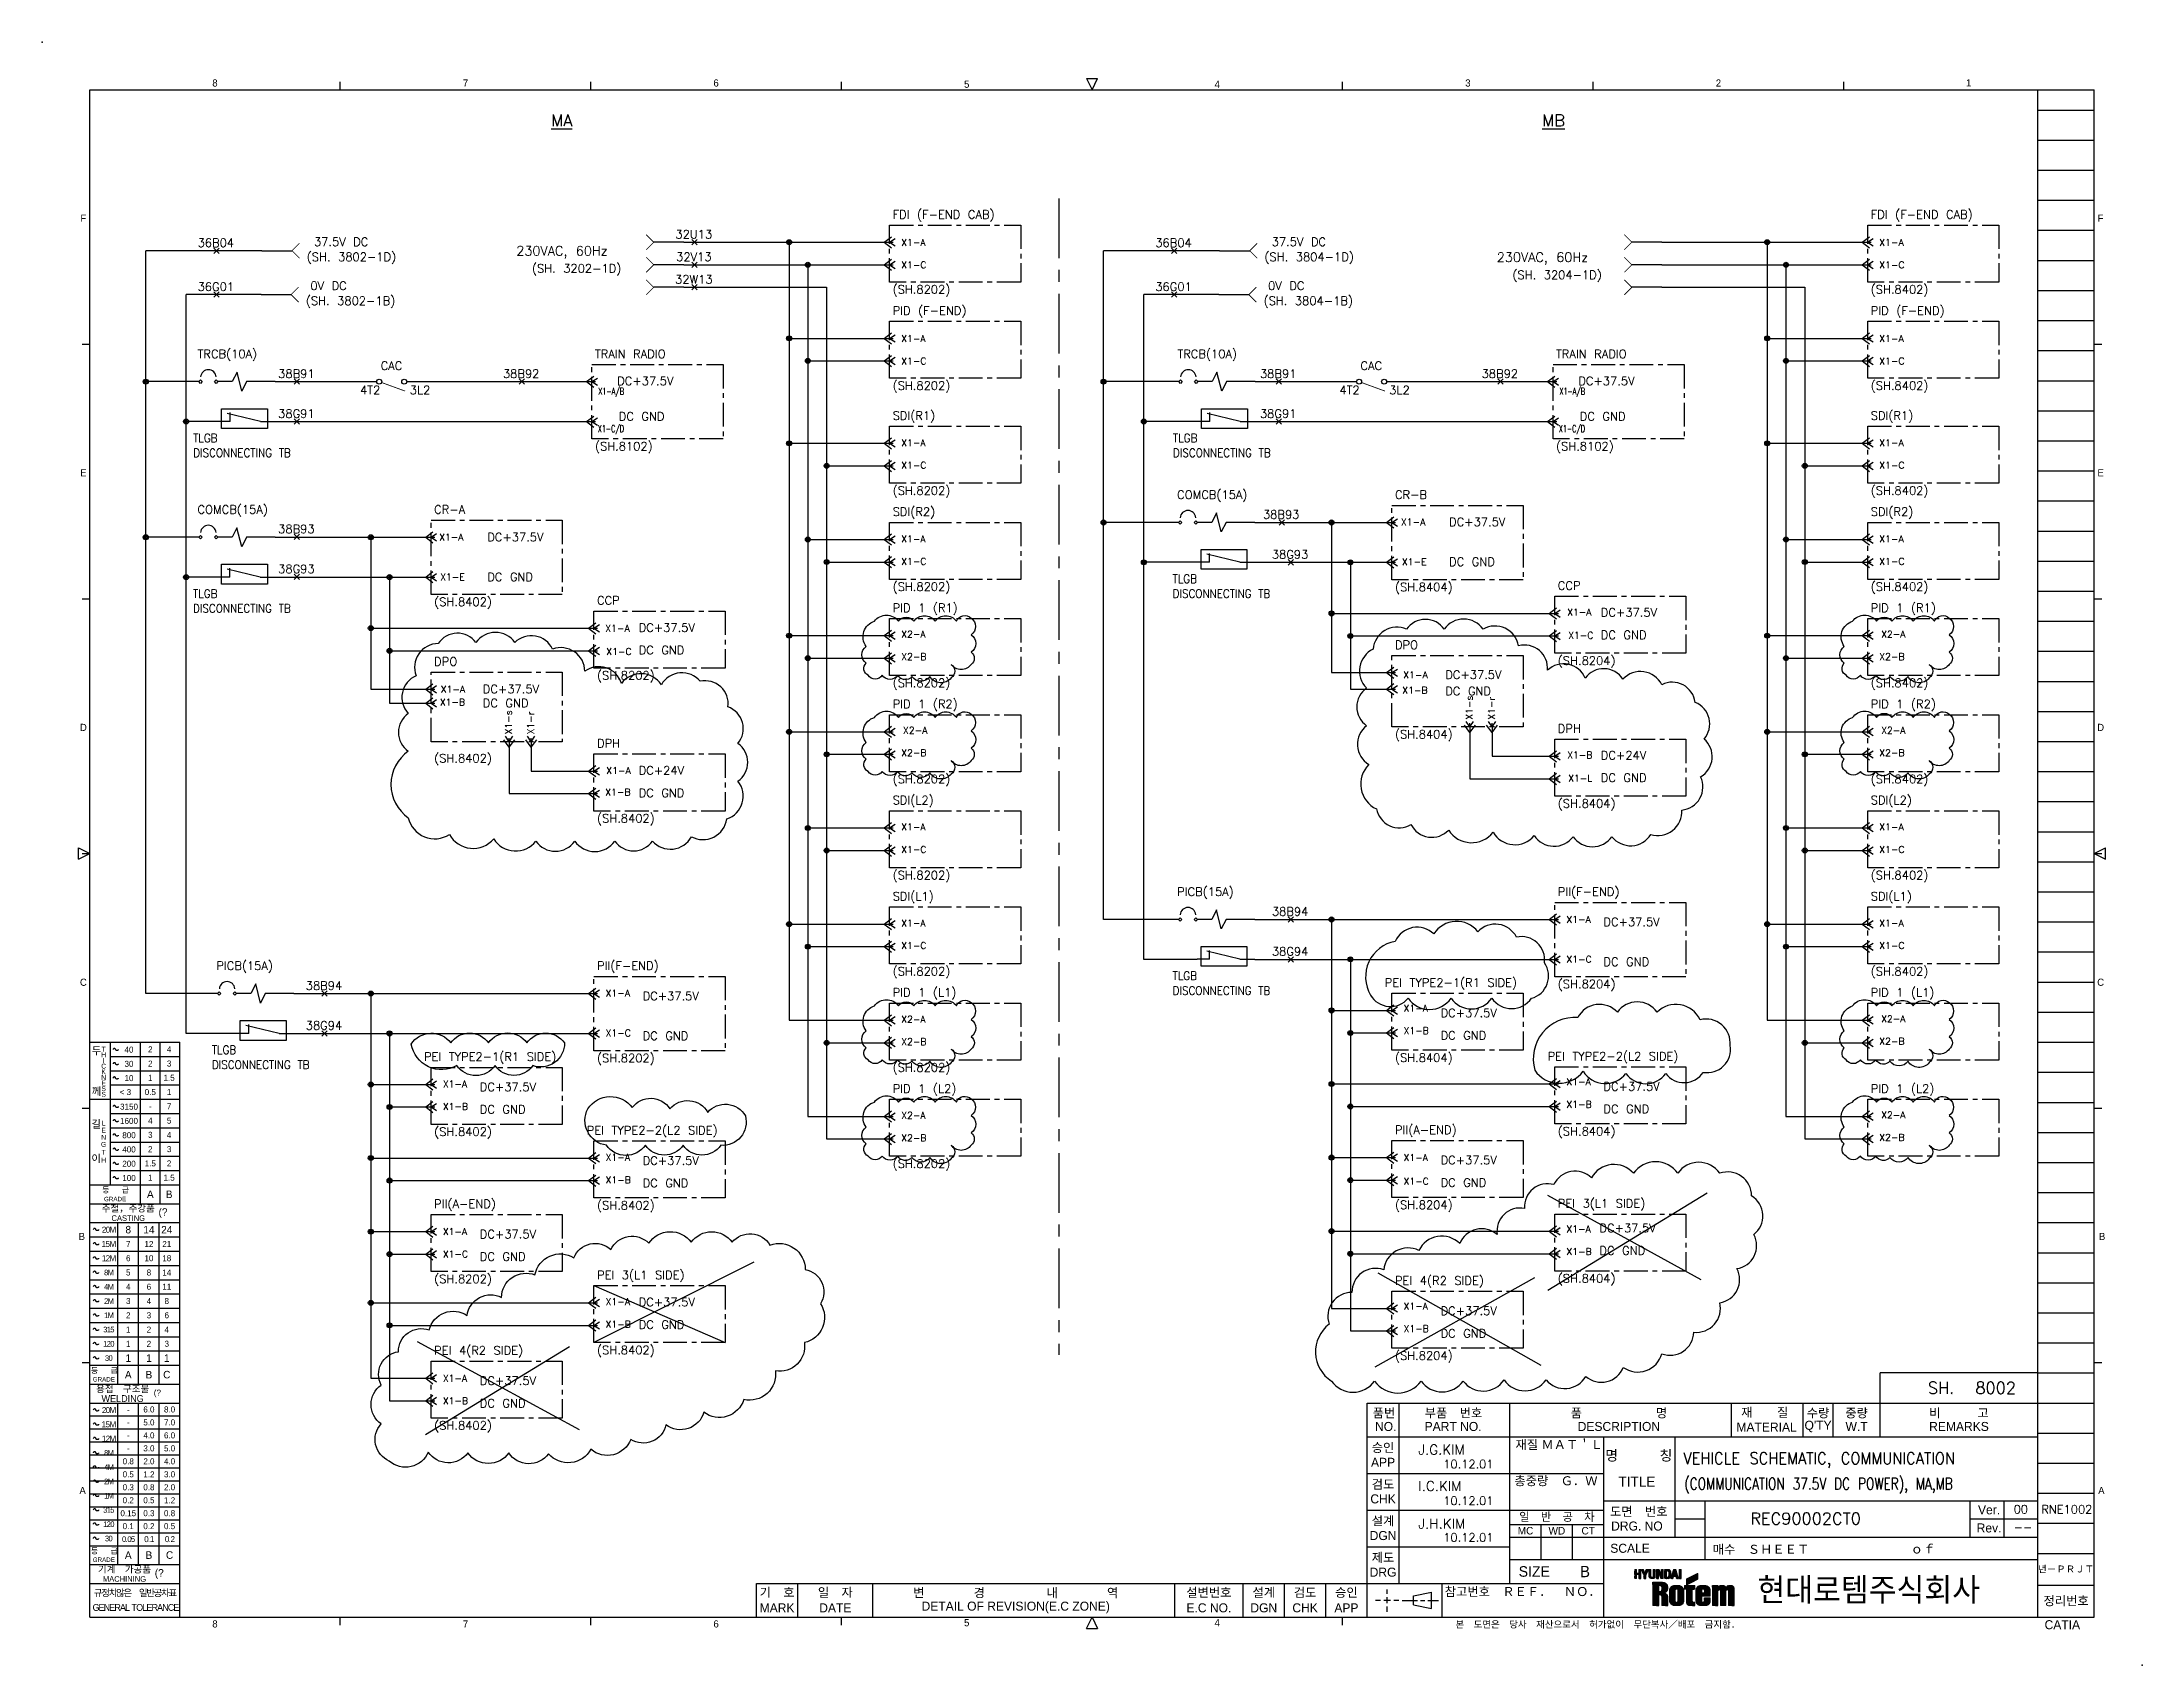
# Model space of a CAD drawing. Header units: millimetres. Extents: x 1015 to 1574, y -507 to -76.
import ezdxf
from ezdxf.enums import TextEntityAlignment as Align

# ---------------------------------------------------------------- set-up
doc = ezdxf.new("R2010")
doc.units = ezdxf.units.MM
doc.linetypes.add('CENTER', pattern=[50.8, 31.75, -6.35, 6.35, -6.35])
for name, color, linetype in [('$TMP', 7, 'Continuous'), ('DC+', 1, 'Continuous'), ('SYMS', 7, 'Continuous')]:
    doc.layers.add(name, color=color, linetype=linetype)
doc.styles.add('CI', font='romand.shx', dxfattribs={"bigfont": 'whgdtxt.shx'})
doc.styles.add('ROMANS', font='txt', dxfattribs={"height": 0.2})
doc.styles.get("Standard").update_dxf_attribs({"font": 'txt.shx', "bigfont": 'whgtxt.shx'})
doc.styles.add('WD', font='romans.shx')
pattern_1 = [(45, (947.567679, -314.386124), (-0.00883883476, 0.00883883476), [])]

msp = doc.modelspace()

# ---------------------------------------------------------------- texts
at = {"color": 0}
for s, p in [('%%UMA', (1153.65, -96.44)), ('%%UMB', (1417.56, -96.44))]:
    msp.add_text(s, height=3.15, dxfattribs=at).set_placement(p, align=Align.MIDDLE_CENTER)
for s, p in [('FDI (F-END CAB)', (1241.71, -122.59)), ('FDI (F-END CAB)', (1501.98, -122.59)), ('(SH.8202)', (1241.71, -142.54)), ('(SH.8402)', (1501.98, -142.54)), ('PID (F-END)', (1241.71, -148.16)), ('PID (F-END)', (1501.98, -148.16)), ('TRCB(10A)', (1056.77, -159.69)), ('TRAIN RADIO', (1162.51, -159.69)), ('TRCB(10A)', (1317.51, -159.69)), ('TRAIN RADIO', (1418.25, -159.69)), ('(SH.8202)', (1241.71, -168.12)), ('(SH.8402)', (1501.98, -168.12)), ('SDI(R1)', (1241.71, -176.09)), ('SDI(R1)', (1501.98, -176.09)), ('(SH.8102)', (1162.51, -184.25)), ('(SH.8102)', (1418.25, -184.25)), ('(SH.8202)', (1241.71, -196.05)), ('COMCB(15A)', (1317.41, -197.15)), ('CR-B', (1375.38, -197.15)), ('(SH.8402)', (1501.98, -196.05)), ('COMCB(15A)', (1056.75, -201.09)), ('CR-A', (1119.72, -201.09)), ('SDI(R2)', (1241.71, -201.67)), ('SDI(R2)', (1501.98, -201.67)), ('(SH.8402)', (1119.72, -225.65)), ('CCP', (1163.05, -225.27)), ('(SH.8202)', (1241.71, -221.63)), ('(SH.8404)', (1375.38, -221.71)), ('CCP', (1418.71, -221.33)), ('(SH.8402)', (1501.98, -221.63)), ('PID 1 (R1)', (1241.71, -227.25)), ('PID 1 (R1)', (1501.98, -227.25)), ('DPO', (1119.72, -241.52)), ('DPO', (1375.38, -237.1)), ('(SH.8204)', (1418.71, -241.29)), ('(SH.8202)', (1163.05, -245.23)), ('(SH.8202)', (1241.71, -247.21)), ('(SH.8402)', (1501.98, -247.21)), ('PID 1 (R2)', (1241.71, -252.83)), ('PID 1 (R2)', (1501.98, -252.83)), ('DPH', (1163.05, -263.29)), ('(SH.8404)', (1375.38, -260.87)), ('DPH', (1418.71, -259.35)), ('(SH.8402)', (1119.72, -267.26)), ('(SH.8202)', (1241.71, -272.79)), ('(SH.8402)', (1501.98, -272.79)), ('SDI(L2)', (1241.71, -278.41)), ('(SH.8404)', (1418.71, -279.31)), ('SDI(L2)', (1501.98, -278.41)), ('(SH.8402)', (1163.05, -283.25)), ('(SH.8202)', (1241.71, -298.37)), ('(SH.8402)', (1501.98, -298.37)), ('SDI(L1)', (1241.71, -303.99)), ('PICB(15A)', (1317.41, -302.77)), ('PII(F-END)', (1418.71, -302.77)), ('SDI(L1)', (1501.98, -303.99)), ('PICB(15A)', (1061.75, -322.48)), ('PII(F-END)', (1163.05, -322.48)), ('(SH.8202)', (1241.71, -323.95)), ('(SH.8402)', (1501.98, -323.95)), ('PID 1 (L1)', (1241.71, -329.57)), ('PEI TYPE2-1(R1 SIDE)', (1372.67, -326.95)), ('(SH.8204)', (1418.71, -327.33)), ('PID 1 (L1)', (1501.98, -329.57)), ('PEI TYPE2-1(R1 SIDE)', (1117.01, -346.66)), ('(SH.8202)', (1163.05, -347.04)), ('(SH.8404)', (1375.38, -346.91)), ('PEI TYPE2-2(L2 SIDE)', (1416, -346.55)), ('(SH.8202)', (1241.71, -349.53)), ('PID 1 (L2)', (1241.71, -355.16)), ('PID 1 (L2)', (1501.98, -355.16)), ('(SH.8402)', (1119.72, -366.62)), ('PEI TYPE2-2(L2 SIDE)', (1160.33, -366.25)), ('PII(A-END)', (1375.38, -366.12)), ('(SH.8404)', (1418.71, -366.5)), ('(SH.8202)', (1241.71, -375.12)), ('PII(A-END)', (1119.72, -385.82)), ('(SH.8402)', (1163.05, -386.2)), ('(SH.8204)', (1375.38, -386.08)), ('PEI 3(L1 SIDE)', (1418.71, -385.7)), ('PEI 3(L1 SIDE)', (1163.05, -404.74)), ('(SH.8202)', (1119.72, -405.78)), ('PEI 4(R2 SIDE)', (1375.38, -406.22)), ('(SH.8404)', (1418.71, -405.66)), ('PEI 4(R2 SIDE)', (1119.72, -424.81)), ('(SH.8402)', (1163.05, -424.71)), ('(SH.8204)', (1375.38, -426.18)), ('(SH.8402)', (1119.72, -444.77))]:
    msp.add_text(s, height=2.24, dxfattribs=at).set_placement(p)
for s, p in [('37.5V DC', (1102.21, -129.87)), ('37.5V DC', (1357.05, -129.87)), ('(SH. 3802-1D)', (1109.61, -133.87)), ('(SH. 3804-1D)', (1364.45, -133.87)), ('0V DC', (1096.46, -141.56)), ('(SH. 3202-1D)', (1169.52, -136.94)), ('0V DC', (1351.3, -141.56)), ('(SH. 3204-1D)', (1430.43, -138.66)), ('(SH. 3802-1B)', (1109.37, -145.56)), ('(SH. 3804-1B)', (1364.21, -145.56)), ('4T2', (1105.36, -169.3)), ('3L2', (1118.69, -169.3)), ('4T2', (1366, -169.31)), ('3L2', (1379.33, -169.31))]:
    msp.add_text(s, height=2.24).set_placement(p, align=Align.RIGHT)
for s, height, p in [('X1-A', 1.8, (1244.01, -128.9)), ('X1-A', 1.8, (1504.27, -128.9)), ('X1-C', 1.8, (1244.01, -134.89)), ('X1-C', 1.8, (1504.27, -134.89)), ('X1-A', 1.8, (1244.01, -154.48)), ('X1-A', 1.8, (1504.27, -154.48)), ('X1-C', 1.8, (1244.01, -160.47)), ('X1-C', 1.8, (1504.27, -160.47)), ('DC+37.5V', 2.24, (1168.43, -165.77)), ('DC+37.5V', 2.24, (1424.17, -165.77)), ('DC GND', 2.24, (1168.83, -175.18)), ('DC GND', 2.24, (1424.57, -175.18)), ('X1-A', 1.8, (1244.01, -182.21)), ('X1-A', 1.8, (1504.27, -182.21)), ('X1-C', 1.8, (1244.01, -188.19)), ('X1-C', 1.8, (1504.27, -188.19)), ('X1-A', 1.8, (1121.05, -207.31)), ('DC+37.5V', 2.24, (1133.85, -207.31)), ('X1-A', 1.8, (1376.98, -203.28)), ('DC+37.5V', 2.24, (1389.78, -203.28)), ('X1-A', 1.8, (1244.01, -207.79)), ('X1-A', 1.8, (1504.27, -207.79)), ('X1-E', 1.8, (1121.33, -217.92)), ('DC GND', 2.24, (1133.85, -217.91)), ('X1-C', 1.8, (1244.01, -213.77)), ('X1-E', 1.8, (1377.26, -213.89)), ('DC GND', 2.24, (1389.78, -213.88)), ('X1-C', 1.8, (1504.27, -213.77)), ('X1-A', 1.8, (1421.2, -227.26)), ('DC+37.5V', 2.24, (1430.16, -227.34)), ('X1-A', 1.8, (1165.27, -231.58)), ('DC+37.5V', 2.24, (1174.13, -231.37)), ('X2-A', 1.8, (1244.01, -233.13)), ('X1-C', 1.8, (1421.47, -233.44)), ('DC GND', 2.24, (1430.16, -233.32)), ('X2-A', 1.8, (1504.76, -233.13)), ('X1-C', 1.8, (1165.54, -237.76)), ('DC GND', 2.24, (1174.13, -237.35)), ('X2-B', 1.8, (1244.01, -239.11)), ('X2-B', 1.8, (1504.27, -239.11)), ('X1-A', 1.8, (1377.6, -243.96)), ('DC+37.5V', 2.24, (1388.77, -243.92)), ('X1-B', 1.8, (1121.23, -251.22)), ('X1-A', 1.8, (1121.48, -247.79)), ('DC+37.5V', 2.24, (1132.65, -247.75)), ('DC GND', 2.24, (1132.65, -251.45)), ('X1-B', 1.8, (1377.35, -248.04)), ('DC GND', 2.24, (1388.77, -248.27)), ('X2-A', 1.8, (1244.49, -258.71)), ('X2-A', 1.8, (1504.76, -258.71)), ('X2-B', 1.8, (1244.01, -264.7)), ('X1-B', 1.8, (1421.2, -265.28)), ('DC+24V', 2.24, (1430.16, -265.36)), ('X2-B', 1.8, (1504.27, -264.7)), ('X1-A', 1.8, (1165.54, -269.43)), ('DC+24V', 2.24, (1174.13, -269.39)), ('X1-L', 1.8, (1421.47, -271.45)), ('DC GND', 2.24, (1430.16, -271.34)), ('X1-B', 1.8, (1165.27, -275.15)), ('DC GND', 2.24, (1174.13, -275.37)), ('X1-A', 1.8, (1244.01, -284.41)), ('X1-A', 1.8, (1504.27, -284.41)), ('X1-C', 1.8, (1244.01, -290.4)), ('X1-C', 1.8, (1504.27, -290.4)), ('X1-A', 1.8, (1244.01, -309.99)), ('X1-A', 1.8, (1421.01, -309.02)), ('DC+37.5V', 2.24, (1430.85, -309.7)), ('X1-A', 1.8, (1504.27, -309.99)), ('X1-C', 1.8, (1244.01, -315.98)), ('X1-C', 1.8, (1504.27, -315.98)), ('X1-C', 1.8, (1421.01, -319.62)), ('DC GND', 2.24, (1430.85, -320.3)), ('X1-A', 1.8, (1165.35, -328.63)), ('DC+37.5V', 2.24, (1175.19, -329.4)), ('X2-A', 1.8, (1244.01, -335.58)), ('X1-A', 1.8, (1377.68, -332.65)), ('DC+37.5V', 2.24, (1387.52, -333.89)), ('X2-A', 1.8, (1504.76, -335.46)), ('X1-C', 1.8, (1165.35, -339.23)), ('DC GND', 2.24, (1175.19, -340)), ('X2-B', 1.8, (1244.01, -341.56)), ('X1-B', 1.8, (1377.68, -338.63)), ('DC GND', 2.24, (1387.52, -339.88)), ('X2-B', 1.8, (1504.27, -341.44)), ('X1-A', 1.8, (1122.02, -352.82)), ('X1-A', 1.8, (1421.01, -352.23)), ('DC+37.5V', 2.24, (1131.86, -353.6)), ('X1-B', 1.8, (1421.01, -358.21)), ('DC+37.5V', 2.24, (1430.85, -353.47)), ('X1-B', 1.8, (1122.02, -358.8)), ('DC GND', 2.24, (1131.86, -359.58)), ('X2-A', 1.8, (1244.01, -361.16)), ('DC GND', 2.24, (1430.85, -359.46)), ('X2-A', 1.8, (1504.76, -361.04)), ('X2-B', 1.8, (1244.01, -367.14)), ('X2-B', 1.8, (1504.27, -367.02)), ('X1-A', 1.8, (1165.35, -372.33)), ('DC+37.5V', 2.24, (1175.19, -373.18)), ('X1-A', 1.8, (1377.68, -372.38)), ('DC+37.5V', 2.24, (1387.52, -373.06)), ('X1-B', 1.8, (1165.35, -378.32)), ('DC GND', 2.24, (1175.19, -379.16)), ('X1-C', 1.8, (1377.68, -378.69)), ('DC GND', 2.24, (1387.52, -379.04)), ('X1-A', 1.8, (1421.01, -391.39)), ('DC+37.5V', 2.24, (1429.79, -391.14)), ('X1-A', 1.8, (1122.02, -392.08)), ('DC+37.5V', 2.24, (1131.86, -392.76)), ('X1-B', 1.8, (1421.01, -397.38)), ('DC GND', 2.24, (1429.79, -397.12)), ('X1-C', 1.8, (1122.02, -398.06)), ('DC GND', 2.24, (1131.86, -398.74)), ('X1-A', 1.8, (1165.35, -410.73)), ('DC+37.5V', 2.24, (1174.13, -410.84)), ('X1-A', 1.8, (1377.68, -411.92)), ('DC+37.5V', 2.24, (1387.52, -413.16)), ('X1-B', 1.8, (1165.35, -416.72)), ('DC GND', 2.24, (1174.13, -416.83)), ('X1-B', 1.8, (1377.68, -417.9)), ('DC GND', 2.24, (1387.52, -419.15)), ('X1-A', 1.8, (1122.02, -431.12)), ('DC+37.5V', 2.24, (1131.86, -431.75)), ('X1-B', 1.8, (1122.02, -437.11)), ('DC GND', 2.24, (1131.86, -437.74))]:
    msp.add_text(s, height=height, dxfattribs=at).set_placement(p, align=Align.MIDDLE_LEFT)
at = {"color": 7, "linetype": 'Continuous'}
for s, height, p in [('230VAC, 60Hz', 2.5, (1141.58, -132.38)), ('230VAC, 60Hz', 2.5, (1402.48, -134.1)), ('SH.  8002', 3.15, (1517.2, -435.22)), ('J.G.KIM', 2.625, (1381.59, -451.39)), ('10.12.01', 2.231, (1388.23, -455.06)), ('I.C.KIM', 2.625, (1381.59, -461.09)), ('10.12.01', 2.231, (1388.23, -464.81)), ('J.H.KIM', 2.625, (1381.59, -471.09)), ('REC90002CT0', 3.15, (1469.94, -470.01)), ('00', 2.231, (1540, -467.06)), ('RNE1002', 2.231, (1547.38, -467.08)), ('10.12.01', 2.231, (1388.23, -474.56)), ('--', 2.231, (1540, -471.88))]:
    msp.add_text(s, height=height, dxfattribs=at).set_placement(p)
for p in [(1105.47, -162.83), (1366.21, -162.83)]:
    msp.add_text('CAC', height=2.24).set_placement(p)
at = {"width": 0.7}
for s, p in [('X1-A/B', (1170.24, -169.41)), ('X1-A/B', (1425.97, -169.41)), ('X1-C/D', (1170.24, -179.36)), ('X1-C/D', (1425.97, -179.36))]:
    msp.add_text(s, height=1.792, dxfattribs=at).set_placement(p, align=Align.RIGHT)
at = {"color": 0, "ltscale": 0.8, "width": 0.9}
for s, p in [('TLGB', (1055.59, -182.06)), ('DISCONNECTING TB', (1055.59, -186.01)), ('TLGB', (1316.32, -182.06)), ('DISCONNECTING TB', (1316.32, -186.01)), ('TLGB', (1316.22, -219.52)), ('TLGB', (1055.56, -223.46)), ('DISCONNECTING TB', (1316.22, -223.47)), ('DISCONNECTING TB', (1055.56, -227.41)), ('TLGB', (1316.22, -325.14)), ('DISCONNECTING TB', (1316.22, -329.09)), ('TLGB', (1060.56, -344.84)), ('DISCONNECTING TB', (1060.56, -348.8))]:
    msp.add_text(s, height=2.24, dxfattribs=at).set_placement(p)
at = {"color": 0}
for s, p in [('X1-s', (1395.16, -255.88)), ('X1-r', (1401.07, -255.88)), ('X1-s', (1139.5, -259.82)), ('X1-r', (1145.41, -259.82))]:
    msp.add_text(s, height=1.8, rotation=90, dxfattribs=at).set_placement(p, align=Align.MIDDLE_LEFT)
at = {"color": 7, "linetype": 'Continuous'}
for s, width, p in [('VEHICLE SCHEMATIC, COMMUNICATION', 0.9, (1452.15, -453.96)), ('(COMMUNICATION 37.5V DC POWER), MA,MB', 0.75, (1452.39, -460.73))]:
    msp.add_text(s, height=3.15, dxfattribs=dict(at, width=width)).set_placement(p)
at = {"style": 'CI'}
msp.add_text('현대로템주식회사', height=7, dxfattribs=at).set_placement((1471.82, -491.1))
at = {"color": 4, "attachment_point": 5, "style": 'ROMANS'}
for s, insert, char_height in [('{\\fﾱﾼﾸﾲￃﾼ|b0|i0|c129|p49;8 }', (1061.39, -86.5), 1.9), ('{\\fﾱﾼﾸﾲￃﾼ|b0|i0|c129|p49;7 }', (1128.07, -86.5), 1.9), ('{\\fﾱﾼﾸﾲￃﾼ|b0|i0|c129|p49;6 }', (1194.74, -86.5), 1.9), ('{\\fﾱﾼﾸﾲￃﾼ|b0|i0|c129|p49;5 }', (1261.43, -86.83), 1.9), ('{\\fﾱﾼﾸﾲￃﾼ|b0|i0|c129|p49;4 }', (1328.1, -86.83), 1.9), ('{\\fﾱﾼﾸﾲￃﾼ|b0|i0|c129|p49;3 }', (1394.79, -86.5), 1.9), ('{\\fﾱﾼﾸﾲￃﾼ|b0|i0|c129|p49;2 }', (1461.46, -86.5), 1.9), ('{\\fﾱﾼﾸﾲￃﾼ|b0|i0|c129|p49;1 }', (1528.04, -86.46), 1.9), ('{\\fﾱﾼﾸﾲￃﾼ|b0|i0|c129|p49;F }', (1026.38, -122.47), 1.9), ('{\\fﾱﾼﾸﾲￃﾼ|b0|i0|c129|p49;F }', (1563.16, -122.47), 1.9), ('{\\fﾱﾼﾸﾲￃﾼ|b0|i0|c129|p49;E }', (1026.38, -190.2), 1.9), ('{\\fﾱﾼﾸﾲￃﾼ|b0|i0|c129|p49;E }', (1563.16, -190.2), 1.9), ('{\\fﾱﾼﾸﾲￃﾼ|b0|i0|c129|p49;D }', (1026.38, -257.93), 1.9), ('{\\fﾱﾼﾸﾲￃﾼ|b0|i0|c129|p49;D }', (1563.16, -257.93), 1.9), ('{\\fﾱﾼﾸﾲￃﾼ|b0|i0|c129|p49;C }', (1026.38, -325.75), 1.9), ('{\\fﾱﾼﾸﾲￃﾼ|b0|i0|c129|p49;C }', (1563.16, -325.75), 1.9), ('{\\fﾱﾼﾸﾲￃﾼ|b0|i0|c129|p49;두 }', (1029.87, -344.09), 2), ('{\\fﾱﾼﾸﾲￃﾼ|b0|i0|c129|p49;T }', (1031.77, -343.56), 1.3), ('{\\fﾱﾼﾸﾲￃﾼ|b0|i0|c129|p49;H }', (1031.77, -345.06), 1.3), ('{\\fﾱﾼﾸﾲￃﾼ|b0|i0|c129|p49;I }', (1031.77, -346.56), 1.3), ('{\\fﾱﾼﾸﾲￃﾼ|b0|i0|c129|p49;40 }', (1038.52, -343.67), 1.6), ('{\\fﾱﾼﾸﾲￃﾼ|b0|i0|c129|p49;2 }', (1044.19, -343.58), 1.6), ('{\\fﾱﾼﾸﾲￃﾼ|b0|i0|c129|p49;4 }', (1049.19, -343.58), 1.6), ('{\\fﾱﾼﾸﾲￃﾼ|b0|i0|c129|p49;C }', (1031.77, -348.06), 1.3), ('{\\fﾱﾼﾸﾲￃﾼ|b0|i0|c129|p49;N }', (1031.77, -351.06), 1.3), ('{\\fﾱﾼﾸﾲￃﾼ|b0|i0|c129|p49;K }', (1031.77, -349.56), 1.3), ('{\\fﾱﾼﾸﾲￃﾼ|b0|i0|c129|p49;E }', (1031.77, -352.56), 1.3), ('{\\fﾱﾼﾸﾲￃﾼ|b0|i0|c129|p49;30 }', (1038.52, -347.46), 1.6), ('{\\fﾱﾼﾸﾲￃﾼ|b0|i0|c129|p49;10 }', (1038.52, -351.26), 1.6), ('{\\fﾱﾼﾸﾲￃﾼ|b0|i0|c129|p49;2 }', (1044.19, -347.38), 1.6), ('{\\fﾱﾼﾸﾲￃﾼ|b0|i0|c129|p49;1 }', (1044.19, -351.17), 1.6), ('{\\fﾱﾼﾸﾲￃﾼ|b0|i0|c129|p49;1.5 }', (1049.19, -351.17), 1.6), ('{\\fﾱﾼﾸﾲￃﾼ|b0|i0|c129|p49;3 }', (1049.19, -347.38), 1.6), ('{\\fﾱﾼﾸﾲￃﾼ|b0|i0|c129|p49;께 }', (1029.87, -354.86), 2), ('{\\fﾱﾼﾸﾲￃﾼ|b0|i0|c129|p49;S }', (1031.77, -354.06), 1.3), ('{\\fﾱﾼﾸﾲￃﾼ|b0|i0|c129|p49;S }', (1031.77, -355.56), 1.3), ('{\\fﾱﾼﾸﾲￃﾼ|b0|i0|c129|p49;< 3 }', (1037.57, -354.97), 1.6), ('{\\fﾱﾼﾸﾲￃﾼ|b0|i0|c129|p49;0.5 }', (1044.19, -354.97), 1.6), ('{\\fﾱﾼﾸﾲￃﾼ|b0|i0|c129|p49;1 }', (1049.19, -354.97), 1.6), ('{\\fﾱﾼﾸﾲￃﾼ|b0|i0|c129|p49;길 }', (1029.77, -363.56), 2), ('{\\fﾱﾼﾸﾲￃﾼ|b0|i0|c129|p49;L }', (1031.77, -363.23), 1.3), ('{\\fﾱﾼﾸﾲￃﾼ|b0|i0|c129|p49;3150 }', (1038.52, -358.85), 1.6), ('{\\fﾱﾼﾸﾲￃﾼ|b0|i0|c129|p49;1600 }', (1038.52, -362.64), 1.6), ('{\\fﾱﾼﾸﾲￃﾼ|b0|i0|c129|p49;4 }', (1044.19, -362.56), 1.6), ('{\\fﾱﾼﾸﾲￃﾼ|b0|i0|c129|p49;- }', (1044.19, -358.76), 1.6), ('{\\fﾱﾼﾸﾲￃﾼ|b0|i0|c129|p49;5 }', (1049.19, -362.56), 1.6), ('{\\fﾱﾼﾸﾲￃﾼ|b0|i0|c129|p49;7 }', (1049.19, -358.76), 1.6), ('{\\fﾱﾼﾸﾲￃﾼ|b0|i0|c129|p49;G }', (1031.77, -368.89), 1.3), ('{\\fﾱﾼﾸﾲￃﾼ|b0|i0|c129|p49;N }', (1031.77, -367.01), 1.3), ('{\\fﾱﾼﾸﾲￃﾼ|b0|i0|c129|p49;E }', (1031.77, -365.12), 1.3), ('{\\fﾱﾼﾸﾲￃﾼ|b0|i0|c129|p49;800 }', (1038.52, -366.44), 1.6), ('{\\fﾱﾼﾸﾲￃﾼ|b0|i0|c129|p49;3 }', (1044.19, -366.35), 1.6), ('{\\fﾱﾼﾸﾲￃﾼ|b0|i0|c129|p49;4 }', (1049.19, -366.35), 1.6), ('{\\fﾱﾼﾸﾲￃﾼ|b0|i0|c129|p49;이 }', (1029.77, -372.74), 2), ('{\\fﾱﾼﾸﾲￃﾼ|b0|i0|c129|p49;T }', (1031.77, -370.98), 1.3), ('{\\fﾱﾼﾸﾲￃﾼ|b0|i0|c129|p49;H }', (1031.77, -373.07), 1.3), ('{\\fﾱﾼﾸﾲￃﾼ|b0|i0|c129|p49;400 }', (1038.52, -370.23), 1.6), ('{\\fﾱﾼﾸﾲￃﾼ|b0|i0|c129|p49;200 }', (1038.52, -374.03), 1.6), ('{\\fﾱﾼﾸﾲￃﾼ|b0|i0|c129|p49;1.5 }', (1044.19, -373.94), 1.6), ('{\\fﾱﾼﾸﾲￃﾼ|b0|i0|c129|p49;2 }', (1044.19, -370.15), 1.6), ('{\\fﾱﾼﾸﾲￃﾼ|b0|i0|c129|p49;3 }', (1049.19, -370.15), 1.6), ('{\\fﾱﾼﾸﾲￃﾼ|b0|i0|c129|p49;2 }', (1049.19, -373.94), 1.6), ('{\\fﾱﾼﾸﾲￃﾼ|b0|i0|c129|p49;100 }', (1038.52, -377.82), 1.6), ('{\\fﾱﾼﾸﾲￃﾼ|b0|i0|c129|p49;1 }', (1044.19, -377.74), 1.6), ('{\\fﾱﾼﾸﾲￃﾼ|b0|i0|c129|p49;1.5 }', (1049.19, -377.74), 1.6), ('{\\fﾱﾼﾸﾲￃﾼ|b0|i0|c129|p49;주철，주강품 }', (1038.32, -386.04), 1.8), ('{\\fNew Gulim|b0|i0|c129|p18;\\H0.8333x;\\T0.75;등\u3000\u3000급\\fﾱﾼﾸﾲￃﾼ|b0|i0|c129|p49;\\H1.2x;\\T1; }', (1034.82, -381.07), 1.8), ('{\\fﾱﾼﾸﾲￃﾼ|b0|i0|c129|p49;GRADE }', (1034.82, -383.43), 1.2), ('{\\fﾱﾼﾸﾲￃﾼ|b0|i0|c129|p49;A }', (1044.19, -382.15), 2), ('{\\fﾱﾼﾸﾲￃﾼ|b0|i0|c129|p49;B }', (1049.19, -382.15), 2), ('{\\fﾱﾼﾸﾲￃﾼ|b0|i0|c129|p49;\\H0.8x;\\T0.85;20M\\H1.25x;\\T1; }', (1033.07, -391.58), 2), ('{\\fﾱﾼﾸﾲￃﾼ|b0|i0|c129|p49;CASTING }', (1038.32, -388.51), 1.5), ('{\\fﾱﾼﾸﾲￃﾼ|b0|i0|c129|p49;8 }', (1038.32, -391.58), 2), ('{\\fﾱﾼﾸﾲￃﾼ|b0|i0|c129|p49;14 }', (1043.82, -391.58), 2), ('{\\fﾱﾼﾸﾲￃﾼ|b0|i0|c129|p49;(? }', (1047.57, -387.17), 2), ('{\\fﾱﾼﾸﾲￃﾼ|b0|i0|c129|p49;24 }', (1048.57, -391.58), 2), ('{\\fﾱﾼﾸﾲￃﾼ|b0|i0|c129|p49;B }', (1025.97, -393.36), 1.9), ('{\\fﾱﾼﾸﾲￃﾼ|b0|i0|c129|p49;\\H0.8x;\\T0.9;15M\\H1.25x;\\T1; }', (1033.07, -395.38), 2), ('{\\fﾱﾼﾸﾲￃﾼ|b0|i0|c129|p49;7 }', (1038.32, -395.38), 1.6), ('{\\fﾱﾼﾸﾲￃﾼ|b0|i0|c129|p49;12 }', (1043.82, -395.38), 1.6), ('{\\fﾱﾼﾸﾲￃﾼ|b0|i0|c129|p49;21 }', (1048.57, -395.38), 1.6), ('{\\fﾱﾼﾸﾲￃﾼ|b0|i0|c129|p49;B }', (1563.56, -393.36), 1.9), ('{\\fﾱﾼﾸﾲￃﾼ|b0|i0|c129|p49;\\H0.8x;\\T0.8;12M\\H1.25x;\\T1; }', (1033.07, -399.17), 2), ('{\\fﾱﾼﾸﾲￃﾼ|b0|i0|c129|p49;\\H0.75x;\\T0.8;8M\\H1.333x;\\T1; }', (1033.07, -402.97), 2), ('{\\fﾱﾼﾸﾲￃﾼ|b0|i0|c129|p49;5 }', (1038.32, -402.97), 1.6), ('{\\fﾱﾼﾸﾲￃﾼ|b0|i0|c129|p49;6 }', (1038.32, -399.17), 1.6), ('{\\fﾱﾼﾸﾲￃﾼ|b0|i0|c129|p49;10 }', (1043.82, -399.17), 1.6), ('{\\fﾱﾼﾸﾲￃﾼ|b0|i0|c129|p49;8 }', (1043.82, -402.97), 1.6), ('{\\fﾱﾼﾸﾲￃﾼ|b0|i0|c129|p49;18 }', (1048.57, -399.17), 1.6), ('{\\fﾱﾼﾸﾲￃﾼ|b0|i0|c129|p49;14 }', (1048.57, -402.97), 1.6), ('{\\fﾱﾼﾸﾲￃﾼ|b0|i0|c129|p49;\\H0.75x;\\T0.8;4M\\H1.333x;\\T1; }', (1033.07, -406.76), 2), ('{\\fﾱﾼﾸﾲￃﾼ|b0|i0|c129|p49;4 }', (1038.32, -406.76), 1.6), ('{\\fﾱﾼﾸﾲￃﾼ|b0|i0|c129|p49;6 }', (1043.82, -406.76), 1.6), ('{\\fﾱﾼﾸﾲￃﾼ|b0|i0|c129|p49;11 }', (1048.57, -406.76), 1.6), ('{\\fﾱﾼﾸﾲￃﾼ|b0|i0|c129|p49;\\H0.75x;\\T0.8;2M\\H1.333x;\\T1; }', (1033.07, -410.56), 2), ('{\\fﾱﾼﾸﾲￃﾼ|b0|i0|c129|p49;3 }', (1038.32, -410.56), 1.6), ('{\\fﾱﾼﾸﾲￃﾼ|b0|i0|c129|p49;4 }', (1043.82, -410.56), 1.6), ('{\\fﾱﾼﾸﾲￃﾼ|b0|i0|c129|p49;8 }', (1048.57, -410.56), 1.6), ('{\\fﾱﾼﾸﾲￃﾼ|b0|i0|c129|p49;\\H0.75x;\\T0.8;315\\H1.333x;\\T1; }', (1033.07, -418.15), 2), ('{\\fﾱﾼﾸﾲￃﾼ|b0|i0|c129|p49;\\H0.75x;\\T0.8;1M\\H1.333x;\\T1; }', (1033.07, -414.35), 2), ('{\\fﾱﾼﾸﾲￃﾼ|b0|i0|c129|p49;2 }', (1038.32, -414.35), 1.6), ('{\\fﾱﾼﾸﾲￃﾼ|b0|i0|c129|p49;1 }', (1038.32, -418.15), 1.6), ('{\\fﾱﾼﾸﾲￃﾼ|b0|i0|c129|p49;3 }', (1043.82, -414.35), 1.6), ('{\\fﾱﾼﾸﾲￃﾼ|b0|i0|c129|p49;2 }', (1043.82, -418.15), 1.6), ('{\\fﾱﾼﾸﾲￃﾼ|b0|i0|c129|p49;4 }', (1048.57, -418.15), 1.6), ('{\\fﾱﾼﾸﾲￃﾼ|b0|i0|c129|p49;6 }', (1048.57, -414.35), 1.6), ('{\\fﾱﾼﾸﾲￃﾼ|b0|i0|c129|p49;\\H0.75x;\\T0.8;120\\H1.333x;\\T1; }', (1033.07, -421.94), 2), ('{\\fﾱﾼﾸﾲￃﾼ|b0|i0|c129|p49;1 }', (1038.32, -421.94), 1.6), ('{\\fﾱﾼﾸﾲￃﾼ|b0|i0|c129|p49;2 }', (1043.82, -421.94), 1.6), ('{\\fﾱﾼﾸﾲￃﾼ|b0|i0|c129|p49;3 }', (1048.57, -421.94), 1.6), ('{\\fNew Gulim|b0|i0|c129|p18;\\H0.8333x;\\T0.75;등\u3000\u3000급\\fﾱﾼﾸﾲￃﾼ|b0|i0|c129|p49;\\H1.2x;\\T1; }', (1031.82, -429.11), 1.8), ('{\\fﾱﾼﾸﾲￃﾼ|b0|i0|c129|p49;\\H0.75x;\\T0.8;30\\H1.333x;\\T1; }', (1033.07, -425.74), 2), ('{\\fﾱﾼﾸﾲￃﾼ|b0|i0|c129|p49;A }', (1038.32, -430.15), 2), ('{\\fﾱﾼﾸﾲￃﾼ|b0|i0|c129|p49;1 }', (1038.32, -425.74), 2), ('{\\fﾱﾼﾸﾲￃﾼ|b0|i0|c129|p49;B }', (1043.82, -430.15), 2), ('{\\fﾱﾼﾸﾲￃﾼ|b0|i0|c129|p49;1 }', (1043.82, -425.74), 2), ('{\\fﾱﾼﾸﾲￃﾼ|b0|i0|c129|p49;C }', (1048.57, -430.15), 2), ('{\\fﾱﾼﾸﾲￃﾼ|b0|i0|c129|p49;1 }', (1048.57, -425.74), 2), ('{\\fﾱﾼﾸﾲￃﾼ|b0|i0|c129|p49;GRADE }', (1031.82, -431.39), 1.2), ('{\\fﾱﾼﾸﾲￃﾼ|b0|i0|c129|p49;용접\u3000구조물 }', (1036.82, -434.04), 1.8), ('{\\fﾱﾼﾸﾲￃﾼ|b0|i0|c129|p49;WELDING }', (1036.82, -436.51), 1.8), ('{\\fﾱﾼﾸﾲￃﾼ|b0|i0|c129|p49;(? }', (1046.07, -435.17), 1.6), ('{\\fﾱﾼﾸﾲￃﾼ|b0|i0|c129|p49;\\H0.8x;\\T0.85;20M\\H1.25x;\\T1; }', (1033.07, -439.58), 2), ('{\\fﾱﾼﾸﾲￃﾼ|b0|i0|c129|p49;- }', (1038.32, -439.41), 1.6), ('{\\fﾱﾼﾸﾲￃﾼ|b0|i0|c129|p49;6.0 }', (1043.82, -439.41), 1.6), ('{\\fﾱﾼﾸﾲￃﾼ|b0|i0|c129|p49;8.0 }', (1049.32, -439.41), 1.6), ('{\\fﾱﾼﾸﾲￃﾼ|b0|i0|c129|p49;품번 }', (1372.47, -440.44), 2.4), ('{\\fﾱﾼﾸﾲￃﾼ|b0|i0|c129|p49;부품\u3000번호 }', (1390.97, -440.44), 2.4), ('{\\fﾱﾼﾸﾲￃﾼ|b0|i0|c129|p49;품\u3000\u3000\u3000\u3000\u3000\u3000명 }', (1434.97, -440.44), 2.4), ('{\\fﾱﾼﾸﾲￃﾼ|b0|i0|c129|p49;재\u3000\u3000질 }', (1473.77, -440.29), 2.4), ('{\\fﾱﾼﾸﾲￃﾼ|b0|i0|c129|p49;수량 }', (1487.97, -440.44), 2.4), ('{\\fﾱﾼﾸﾲￃﾼ|b0|i0|c129|p49;중량 }', (1498.22, -440.44), 2.4), ('{\\fﾱﾼﾸﾲￃﾼ|b0|i0|c129|p49;비\u3000\u3000\u3000고 }', (1525.47, -440.44), 2.4), ('{\\fﾱﾼﾸﾲￃﾼ|b0|i0|c129|p49;\\H0.8x;\\T0.9;15M\\H1.25x;\\T1; }', (1033.07, -443.38), 2), ('{\\fﾱﾼﾸﾲￃﾼ|b0|i0|c129|p49;\\H0.8x;\\T0.8;12M\\H1.25x;\\T1; }', (1033.07, -447.17), 2), ('{\\fﾱﾼﾸﾲￃﾼ|b0|i0|c129|p49;- }', (1038.32, -442.86), 1.6), ('{\\fﾱﾼﾸﾲￃﾼ|b0|i0|c129|p49;- }', (1038.32, -446.31), 1.6), ('{\\fﾱﾼﾸﾲￃﾼ|b0|i0|c129|p49;4.0 }', (1043.82, -446.31), 1.6), ('{\\fﾱﾼﾸﾲￃﾼ|b0|i0|c129|p49;5.0 }', (1043.82, -442.86), 1.6), ('{\\fﾱﾼﾸﾲￃﾼ|b0|i0|c129|p49;7.0 }', (1049.32, -442.86), 1.6), ('{\\fﾱﾼﾸﾲￃﾼ|b0|i0|c129|p49;6.0 }', (1049.32, -446.31), 1.6), ('{\\fﾱﾼﾸﾲￃﾼ|b0|i0|c129|p49;NO. }', (1372.93, -443.94), 2.4), ('{\\fﾱﾼﾸﾲￃﾼ|b0|i0|c129|p49; PART NO. }', (1390.41, -443.94), 2.4), ('{\\fﾱﾼﾸﾲￃﾼ|b0|i0|c129|p49;DESCRIPTION }', (1434.97, -443.94), 2.4), ('{\\fﾱﾼﾸﾲￃﾼ|b0|i0|c129|p49;MATERIAL }', (1474.27, -444.09), 2.4), ("{\\fﾱﾼﾸﾲￃﾼ|b0|i0|c129|p49;Q'TY }", (1487.97, -443.94), 2.4), ('{\\fﾱﾼﾸﾲￃﾼ|b0|i0|c129|p49;W.T }', (1498.22, -443.94), 2.4), ('{\\fﾱﾼﾸﾲￃﾼ|b0|i0|c129|p49;REMARKS }', (1525.47, -443.94), 2.4), ('{\\fﾱﾼﾸﾲￃﾼ|b0|i0|c129|p49;\\H0.75x;\\T0.8;8M\\H1.333x;\\T1; }', (1033.07, -450.97), 2), ('{\\fﾱﾼﾸﾲￃﾼ|b0|i0|c129|p49;0.8 }', (1038.32, -453.21), 1.6), ('{\\fﾱﾼﾸﾲￃﾼ|b0|i0|c129|p49;- }', (1038.32, -449.76), 1.6), ('{\\fﾱﾼﾸﾲￃﾼ|b0|i0|c129|p49;3.0 }', (1043.82, -449.76), 1.6), ('{\\fﾱﾼﾸﾲￃﾼ|b0|i0|c129|p49;2.0 }', (1043.82, -453.21), 1.6), ('{\\fﾱﾼﾸﾲￃﾼ|b0|i0|c129|p49;4.0 }', (1049.32, -453.21), 1.6), ('{\\fﾱﾼﾸﾲￃﾼ|b0|i0|c129|p49;5.0 }', (1049.32, -449.76), 1.6), ('{\\fﾱﾼﾸﾲￃﾼ|b0|i0|c129|p49;APP }', (1372.22, -453.46), 2.4), ('{\\fﾱﾼﾸﾲￃﾼ|b0|i0|c129|p49;승인 }', (1372.22, -449.66), 2.4), ('{\\fGulim|b0|i0|c129|p50;재질 ＭＡＴ＇Ｌ\\fﾱﾼﾸﾲￃﾼ|b0|i0|c129|p49; }', (1419.08, -448.88), 2.4), ('{\\fﾱﾼﾸﾲￃﾼ|b0|i0|c129|p49;명\u3000\u3000\u3000칭 }', (1440.27, -451.79), 2.7), ('{\\fﾱﾼﾸﾲￃﾼ|b0|i0|c129|p49;\\H0.75x;\\T0.8;4M\\H1.333x;\\T1; }', (1033.07, -454.76), 2), ('{\\fﾱﾼﾸﾲￃﾼ|b0|i0|c129|p49;\\H0.75x;\\T0.8;2M\\H1.333x;\\T1; }', (1033.07, -458.56), 2), ('{\\fﾱﾼﾸﾲￃﾼ|b0|i0|c129|p49;0.5 }', (1038.32, -456.66), 1.6), ('{\\fﾱﾼﾸﾲￃﾼ|b0|i0|c129|p49;1.2 }', (1043.82, -456.66), 1.6), ('{\\fﾱﾼﾸﾲￃﾼ|b0|i0|c129|p49;3.0 }', (1049.32, -456.66), 1.6), ('{\\fﾱﾼﾸﾲￃﾼ|b0|i0|c129|p49;검도 }', (1372.22, -459.41), 2.4), ('{\\fﾱﾼﾸﾲￃﾼ|b0|i0|c129|p49;총중량\u3000Ｇ．Ｗ }', (1418.23, -458.5), 2.4), ('{\\fﾱﾼﾸﾲￃﾼ|b0|i0|c129|p49;TITLE }', (1439.77, -458.59), 2.7), ('{\\fﾱﾼﾸﾲￃﾼ|b0|i0|c129|p49;A }', (1026.18, -460.97), 1.9), ('{\\fﾱﾼﾸﾲￃﾼ|b0|i0|c129|p49;\\H0.75x;\\T0.8;1M\\H1.333x;\\T1; }', (1033.07, -462.35), 2), ('{\\fﾱﾼﾸﾲￃﾼ|b0|i0|c129|p49;0.3 }', (1038.32, -460.11), 1.6), ('{\\fﾱﾼﾸﾲￃﾼ|b0|i0|c129|p49;0.2 }', (1038.32, -463.56), 1.6), ('{\\fﾱﾼﾸﾲￃﾼ|b0|i0|c129|p49;0.8 }', (1043.82, -460.11), 1.6), ('{\\fﾱﾼﾸﾲￃﾼ|b0|i0|c129|p49;0.5 }', (1043.82, -463.56), 1.6), ('{\\fﾱﾼﾸﾲￃﾼ|b0|i0|c129|p49;2.0 }', (1049.32, -460.11), 1.6), ('{\\fﾱﾼﾸﾲￃﾼ|b0|i0|c129|p49;1.2 }', (1049.32, -463.56), 1.6), ('{\\fﾱﾼﾸﾲￃﾼ|b0|i0|c129|p49;CHK }', (1372.22, -463.21), 2.4), ('{\\fﾱﾼﾸﾲￃﾼ|b0|i0|c129|p49;A }', (1563.36, -460.97), 1.9), ('{\\fﾱﾼﾸﾲￃﾼ|b0|i0|c129|p49;\\H0.75x;\\T0.8;315\\H1.333x;\\T1; }', (1033.07, -466.15), 2), ('{\\fﾱﾼﾸﾲￃﾼ|b0|i0|c129|p49;\\H0.75x;\\T0.8;120\\H1.333x;\\T1; }', (1033.07, -469.94), 2), ('{\\fﾱﾼﾸﾲￃﾼ|b0|i0|c129|p49;0.15 }', (1038.32, -467.01), 1.6), ('{\\fﾱﾼﾸﾲￃﾼ|b0|i0|c129|p49;0.3 }', (1043.82, -467.01), 1.6), ('{\\fﾱﾼﾸﾲￃﾼ|b0|i0|c129|p49;0.8 }', (1049.32, -467.01), 1.6), ('{\\fﾱﾼﾸﾲￃﾼ|b0|i0|c129|p49;설계 }', (1372.22, -469.16), 2.4), ('{\\fﾱﾼﾸﾲￃﾼ|b0|i0|c129|p49;일\u3000반\u3000공\u3000차 }', (1418.47, -468.09), 2.2), ('{\\fﾱﾼﾸﾲￃﾼ|b0|i0|c129|p49;도면\u3000번호 }', (1440.27, -466.63), 2.4), ('{\\fﾱﾼﾸﾲￃﾼ|b0|i0|c129|p49;DRG. NO }', (1439.77, -470.43), 2.4), ('{\\fﾱﾼﾸﾲￃﾼ|b0|i0|c129|p49;Ver. }', (1533.47, -466.12), 2.4), ('{\\fﾱﾼﾸﾲￃﾼ|b0|i0|c129|p49;\\H0.75x;\\T0.8;30\\H1.333x;\\T1; }', (1033.07, -473.74), 2), ('{\\fﾱﾼﾸﾲￃﾼ|b0|i0|c129|p49;\\T0.8;0.05 }', (1038.32, -473.91), 1.5), ('{\\fﾱﾼﾸﾲￃﾼ|b0|i0|c129|p49;0.1 }', (1038.32, -470.46), 1.6), ('{\\fﾱﾼﾸﾲￃﾼ|b0|i0|c129|p49;0.2 }', (1043.82, -470.46), 1.6), ('{\\fﾱﾼﾸﾲￃﾼ|b0|i0|c129|p49;\\T0.8;0.1 }', (1043.82, -473.91), 1.6), ('{\\fﾱﾼﾸﾲￃﾼ|b0|i0|c129|p49;0.5 }', (1049.32, -470.46), 1.6), ('{\\fﾱﾼﾸﾲￃﾼ|b0|i0|c129|p49;\\T0.8;0.2 }', (1049.32, -473.91), 1.6), ('{\\fﾱﾼﾸﾲￃﾼ|b0|i0|c129|p49;DGN }', (1372.22, -472.96), 2.4), ('{\\fﾱﾼﾸﾲￃﾼ|b0|i0|c129|p49;MC }', (1410.13, -471.67), 2), ('{\\fﾱﾼﾸﾲￃﾼ|b0|i0|c129|p49;WD }', (1418.47, -471.67), 2), ('{\\fﾱﾼﾸﾲￃﾼ|b0|i0|c129|p49;CT }', (1426.8, -471.67), 2), ('{\\fﾱﾼﾸﾲￃﾼ|b0|i0|c129|p49;Rev. }', (1533.47, -470.94), 2.4), ('{\\fNew Gulim|b0|i0|c129|p18;\\H0.8333x;\\T0.75;등\u3000\u3000급\\fﾱﾼﾸﾲￃﾼ|b0|i0|c129|p49;\\H1.2x;\\T1; }', (1031.82, -477.11), 1.8), ('{\\fﾱﾼﾸﾲￃﾼ|b0|i0|c129|p49;GRADE }', (1031.82, -479.39), 1.2), ('{\\fﾱﾼﾸﾲￃﾼ|b0|i0|c129|p49;A }', (1038.32, -478.15), 2), ('{\\fﾱﾼﾸﾲￃﾼ|b0|i0|c129|p49;B }', (1043.82, -478.15), 2), ('{\\fﾱﾼﾸﾲￃﾼ|b0|i0|c129|p49;C }', (1049.32, -478.15), 2), ('{\\fﾱﾼﾸﾲￃﾼ|b0|i0|c129|p49;제도 }', (1372.22, -478.91), 2.4), ('{\\fﾱﾼﾸﾲￃﾼ|b0|i0|c129|p49;SCALE }', (1437.94, -476.35), 2.4), ('{\\fﾱﾼﾸﾲￃﾼ|b0|i0|c129|p49;매수\u3000ＳＨＥＥＴ }', (1472.79, -476.73), 2.4), ('{\\fﾱﾼﾸﾲￃﾼ|b0|i0|c129|p49;ｏｆ }', (1515.89, -476.54), 2.4), ('{\\fﾱﾼﾸﾲￃﾼ|b0|i0|c129|p49;기계\u3000가공품 }', (1037.32, -482.04), 1.8), ('{\\fﾱﾼﾸﾲￃﾼ|b0|i0|c129|p49;MACHINING }', (1037.32, -484.51), 1.5), ('{\\fﾱﾼﾸﾲￃﾼ|b0|i0|c129|p49;(? }', (1046.57, -483.17), 2), ('{\\fﾱﾼﾸﾲￃﾼ|b0|i0|c129|p49;DRG }', (1372.22, -482.71), 2.4), ('{\\fﾱﾼﾸﾲￃﾼ|b0|i0|c129|p49;SIZE }', (1412.47, -482.52), 2.8), ('{\\fGulim|b0|i0|c129|p50;B\\fﾱﾼﾸﾲￃﾼ|b0|i0|c129|p49; }', (1425.97, -482.52), 3), ('{\\fNew Gulim|b0|i0|c129|p18;\\H0.75x;년－ＰＲＪＴ\\fﾱﾼﾸﾲￃﾼ|b0|i0|c129|p49;\\H1.333x; }', (1553.97, -481.94), 2.4), ('{\\fﾱﾼﾸﾲￃﾼ|b0|i0|c129|p49;\\T0.8;GENERAL TOLERANC\\T1;E }', (1040.37, -492.09), 1.8), ('{\\fGulim|b0|i0|c129|p50;\\T0.75;규정치않은\u3000일반공차표\\fﾱﾼﾸﾲￃﾼ|b0|i0|c129|p49;\\T1; }', (1040.07, -488.29), 1.8), ('{\\fﾱﾼﾸﾲￃﾼ|b0|i0|c129|p49;기\u3000호 }', (1210.97, -488.19), 2.4), ('{\\fﾱﾼﾸﾲￃﾼ|b0|i0|c129|p49;MARK }', (1210.97, -492.19), 2.4), ('{\\fﾱﾼﾸﾲￃﾼ|b0|i0|c129|p49;일\u3000자 }', (1226.47, -488.19), 2.4), ('{\\fﾱﾼﾸﾲￃﾼ|b0|i0|c129|p49;DATE }', (1226.47, -492.19), 2.4), ('{\\fﾱﾼﾸﾲￃﾼ|b0|i0|c129|p49;변\u3000\u3000\u3000\u3000경\u3000\u3000\u3000\u3000\u3000내\u3000\u3000\u3000\u3000역 }', (1274.47, -488.29), 2.4), ('{\\fﾱﾼﾸﾲￃﾼ|b0|i0|c129|p49;DETAIL OF REVISION(E.C ZONE) }', (1274.47, -492.09), 2.4), ('{\\fﾱﾼﾸﾲￃﾼ|b0|i0|c129|p49;설변번호 }', (1325.87, -488.19), 2.4), ('{\\fﾱﾼﾸﾲￃﾼ|b0|i0|c129|p49;E.C NO. }', (1325.87, -492.19), 2.4), ('{\\fﾱﾼﾸﾲￃﾼ|b0|i0|c129|p49;DGN }', (1340.47, -492.19), 2.4), ('{\\fﾱﾼﾸﾲￃﾼ|b0|i0|c129|p49;설계 }', (1340.47, -488.19), 2.4), ('{\\fﾱﾼﾸﾲￃﾼ|b0|i0|c129|p49;CHK }', (1351.47, -492.19), 2.4), ('{\\fﾱﾼﾸﾲￃﾼ|b0|i0|c129|p49;검도 }', (1351.47, -488.19), 2.4), ('{\\fﾱﾼﾸﾲￃﾼ|b0|i0|c129|p49;APP }', (1362.47, -492.19), 2.4), ('{\\fﾱﾼﾸﾲￃﾼ|b0|i0|c129|p49;승인 }', (1362.47, -488.19), 2.4), ('{\\fﾱﾼﾸﾲￃﾼ|b0|i0|c129|p49;참고번호\u3000ＲＥＦ．\u3000ＮＯ． }', (1409.38, -487.95), 2.4), ('{\\fNew Gulim|b0|i0|c129|p18;정리번호 }', (1553.97, -490.44), 2.4), ('{\\fﾱﾼﾸﾲￃﾼ|b0|i0|c129|p49;8 }', (1061.39, -496.47), 1.9), ('{\\fﾱﾼﾸﾲￃﾼ|b0|i0|c129|p49;7 }', (1128.07, -496.47), 1.9), ('{\\fﾱﾼﾸﾲￃﾼ|b0|i0|c129|p49;6 }', (1194.74, -496.47), 1.9), ('{\\fﾱﾼﾸﾲￃﾼ|b0|i0|c129|p49;5 }', (1261.43, -496.14), 1.9), ('{\\fﾱﾼﾸﾲￃﾼ|b0|i0|c129|p49;4 }', (1328.1, -496.14), 1.9), ('{\\fﾱﾼﾸﾲￃﾼ|b0|i0|c129|p49;CATIA }', (1552.97, -496.69), 2.4)]:
    msp.add_mtext(s, dxfattribs=dict(at, insert=insert, char_height=char_height))
at = {"color": 6, "insert": (1391.47, -496.69), "char_height": 1.8, "attachment_point": 4, "style": 'ROMANS'}
msp.add_mtext('{\\fﾱﾼﾸﾲￃﾼ|b0|i0|c129|p49;본\u3000도면은\u3000당사\u3000재산으로서\u3000허가없이\u3000무단복사／배포\u3000금지함． }', dxfattribs=at)

# ---------------------------------------------------------------- blocks, each defined once
blk = doc.blocks.new('HCN1JP')
for p, q in [((-0.062, 0), (0.062, 0.094)), ((-0.062, 0), (0.062, -0.094)), ((0.031, 0), (0.125, 0.062)), ((0.031, 0), (0.125, -0.062)), ((0.031, 0), (0.094, 0))]:
    blk.add_line(p, q)
at = {"style": 'WD', "width": 0.7}
for tag, p in [('INST', (0.156, 0.85)), ('LOC', (0.156, 0.68)), ('DESC1', (0.156, 0.511)), ('DESC2', (0.156, 0.354))]:
    blk.add_attdef(tag, p, '', height=0.125, dxfattribs=at)
at = {"style": 'WD'}
for tag, p, height, flags in [('X4TERMDESC02', (-0.081, 0.026), 0.01, 1), ('X4TERM02', (-0.062, 0), 0.0125, 1), ('X1TERM01', (0.094, 0), 0.0125, 1), ('X1TERMDESC01', (0.108, 0.021), 0.01, 1), ('FAMILY', (0.205, 0.059), 0.01, 9)]:
    blk.add_attdef(tag, p, '', height=height, dxfattribs=dict(at, flags=flags))
for tag, p, height in [('X2LINK', (0.062, 0.125), 0.01), ('TAG1', (0.156, 0.094), 0.125), ('X8LINK', (0.062, -0.125), 0.01)]:
    blk.add_attdef(tag, p, '', height=height, dxfattribs=at)
at = {"linetype": 'Continuous', "style": 'WD', "flags": 9}
for tag, p in [('ASSYCODE', (0.291, 0.037)), ('MFG', (0.29, 0.057)), ('CAT', (0.292, 0.077))]:
    blk.add_attdef(tag, text='', height=0.01, dxfattribs=at).set_placement(p, align=Align.CENTER)
at = {"linetype": 'Continuous', "style": 'WD', "flags": 8}
blk.add_attdef('TERM02', text='', height=0.125, dxfattribs=at).set_placement((-0.062, -0.047), align=Align.TOP_RIGHT)
blk.add_attdef('TERM01', text='', height=0.125, dxfattribs=at).set_placement((0.156, -0.047), align=Align.TOP_LEFT)
blk = doc.blocks.new('WDDOT')
for radius in [0.03, 0.0187, 0.00929]:
    blk.add_circle((0, 0), radius)
blk = doc.blocks.new('Breaker - Low Voltage Power')
for p, q in [((-0.01768, 0.782322), (0, 0.8)), ((0, 0.764644), (-0.01768, 0.782322)), ((0, 0.8), (0.01767, 0.782322)), ((0.01767, 0.782322), (0, 0.764644)), ((0, 0.45), (0, 0.6)), ((0.1, 0.4), (0, 0.45)), ((-0.1, 0.35), (0.1, 0.4)), ((0, 0.3), (-0.1, 0.35)), ((0, 0), (0, 0.3))]:
    blk.add_line(p, q)
blk.add_lwpolyline([(0, 0.6), (-0.01768, 0.617677), (0, 0.635355), (0.01767, 0.617677)], close=True)
blk.add_arc((0.04349, 0.7), 0.08151, 274.5813, 85.41872)
blk = doc.blocks.new('TERMINAL')
at = {"color": 0}
for p, q in [((-304.42, 283.77), (-299.16, 283.77)), ((-304.42, 271.55), (-304.42, 283.77)), ((-302.57, 281.52), (-302.57, 284.78)), ((-302.57, 273.44), (-300.43, 282.28)), ((-302.57, 281.52), (-300.2, 281.52)), ((-299.16, 283.77), (-299.16, 271.55)), ((-299.16, 271.55), (-304.42, 271.55)), ((-302.57, 273.44), (-302.57, 269.5))]:
    blk.add_line(p, q, dxfattribs=at)
blk = doc.blocks.new('1921')
at = {"layer": '$TMP', "color": 7}
for p, q in [((0.71, 0.71), (-0.71, -0.71)), ((0.71, -0.71), (-0.71, 0.71))]:
    blk.add_line(p, q, dxfattribs=at)
blk = doc.blocks.new('WN')
at = {"color": 7}
blk.add_blockref('1921', (0, 0), dxfattribs=at)
at = {"color": 5}
blk.add_attdef('????', text='', height=2.24, dxfattribs=at).set_placement((-0.16, 2.11), align=Align.MIDDLE)
blk = doc.blocks.new('mel6e')
blk.add_line((0, 0), (4, 0))
at = {"const_width": 0.107}
blk.add_lwpolyline([(5, 1), (4, 0), (5, -1)], dxfattribs=at)
blk = doc.blocks.new('mel0b')
at = {"const_width": 0.213}
blk.add_lwpolyline([(1.29, -0.23), (7.56, -2.51)], dxfattribs=at)
for centre in [(0.67, 0), (7.33, 0)]:
    blk.add_circle(centre, 0.667)

# ---------------------------------------------------------------- hatches: boundary and pattern name
h = msp.add_hatch()
h.set_pattern_fill('ANSI31', color=256, scale=0.1, style=0)
h.set_pattern_definition(pattern_1)
h.paths.add_polyline_path([(1459.26, -487.56), (1459.26, -487.48), (1459.25, -487.4), (1459.24, -487.33), (1459.22, -487.25), (1459.2, -487.18), (1459.17, -487.11), (1459.15, -487.04), (1459.12, -486.98), (1459.08, -486.92), (1459.04, -486.86), (1459, -486.8), (1458.96, -486.75), (1458.91, -486.7), (1458.86, -486.65), (1458.81, -486.6), (1458.75, -486.56), (1458.69, -486.52), (1458.63, -486.48), (1458.57, -486.45), (1458.5, -486.41), (1458.43, -486.38), (1458.36, -486.35), (1458.29, -486.33), (1458.22, -486.31), (1458.15, -486.29), (1458.07, -486.27), (1457.99, -486.25), (1457.91, -486.24), (1457.83, -486.23), (1457.75, -486.23), (1457.66, -486.22), (1457.58, -486.22), (1457.17, -486.22), (1457.08, -486.22), (1456.99, -486.23), (1456.91, -486.23), (1456.83, -486.24), (1456.74, -486.26), (1456.66, -486.27), (1456.58, -486.29), (1456.51, -486.31), (1456.43, -486.34), (1456.36, -486.37), (1456.29, -486.4), (1456.22, -486.43), (1456.15, -486.46), (1456.09, -486.5), (1456.02, -486.55), (1455.97, -486.59), (1455.91, -486.64), (1455.85, -486.69), (1455.8, -486.74), (1455.76, -486.8), (1455.71, -486.85), (1455.67, -486.92), (1455.63, -486.98), (1455.6, -487.05), (1455.57, -487.12), (1455.54, -487.19), (1455.52, -487.26), (1455.5, -487.34), (1455.49, -487.42), (1455.47, -487.51), (1455.47, -487.59), (1455.46, -487.68), (1455.46, -490.18), (1455.47, -490.27), (1455.47, -490.35), (1455.48, -490.43), (1455.5, -490.51), (1455.52, -490.59), (1455.54, -490.66), (1455.56, -490.73), (1455.58, -490.8), (1455.61, -490.86), (1455.65, -490.93), (1455.68, -490.99), (1455.72, -491.04), (1455.77, -491.1), (1455.81, -491.15), (1455.86, -491.2), (1455.91, -491.24), (1455.96, -491.29), (1456.02, -491.33), (1456.08, -491.37), (1456.14, -491.4), (1456.21, -491.43), (1456.28, -491.46), (1456.35, -491.49), (1456.42, -491.51), (1456.49, -491.53), (1456.57, -491.55), (1456.65, -491.57), (1456.74, -491.58), (1456.82, -491.59), (1456.91, -491.6), (1457, -491.6), (1457.09, -491.6), (1457.64, -491.6), (1457.72, -491.6), (1457.8, -491.6), (1457.87, -491.59), (1457.95, -491.58), (1458.03, -491.57), (1458.1, -491.56), (1458.18, -491.54), (1458.25, -491.52), (1458.32, -491.5), (1458.39, -491.48), (1458.46, -491.45), (1458.52, -491.42), (1458.58, -491.39), (1458.65, -491.36), (1458.71, -491.32), (1458.76, -491.29), (1458.82, -491.25), (1458.87, -491.2), (1458.92, -491.16), (1458.96, -491.12), (1459.01, -491.07), (1459.05, -491.02), (1459.08, -490.97), (1459.12, -490.91), (1459.15, -490.86), (1459.17, -490.8), (1459.2, -490.74), (1459.22, -490.68), (1459.23, -490.61), (1459.24, -490.55), (1459.25, -490.48), (1459.25, -490.41), (1459.26, -489.51), (1457.72, -489.51), (1457.72, -490.26), (1457.72, -490.34), (1457.7, -490.43), (1457.66, -490.51), (1457.62, -490.57), (1457.56, -490.63), (1457.5, -490.66), (1457.44, -490.69), (1457.36, -490.7), (1457.29, -490.69), (1457.22, -490.67), (1457.16, -490.64), (1457.11, -490.59), (1457.06, -490.52), (1457.03, -490.46), (1457.01, -490.36), (1457.01, -490.28), (1457.01, -487.52), (1457.01, -487.46), (1457.03, -487.38), (1457.06, -487.32), (1457.1, -487.27), (1457.16, -487.22), (1457.22, -487.2), (1457.27, -487.18), (1457.35, -487.17), (1457.42, -487.18), (1457.48, -487.2), (1457.54, -487.22), (1457.6, -487.27), (1457.65, -487.31), (1457.68, -487.37), (1457.71, -487.44), (1457.72, -487.51), (1457.72, -488.23), (1457.01, -488.23), (1457.01, -489.06), (1459.26, -489.06)])
h.paths.add_polyline_path([(1454.49, -487.24), (1455.2, -487.24), (1455.2, -486.22), (1452.46, -486.22), (1452.46, -487.24), (1452.97, -487.24), (1452.99, -490.63), (1452.99, -490.69), (1452.99, -490.75), (1453, -490.81), (1453, -490.87), (1453.01, -490.92), (1453.03, -490.97), (1453.04, -491.02), (1453.06, -491.07), (1453.07, -491.11), (1453.09, -491.16), (1453.11, -491.2), (1453.14, -491.24), (1453.16, -491.27), (1453.19, -491.31), (1453.22, -491.34), (1453.25, -491.37), (1453.28, -491.4), (1453.31, -491.43), (1453.34, -491.45), (1453.38, -491.47), (1453.42, -491.49), (1453.45, -491.51), (1453.49, -491.53), (1453.54, -491.55), (1453.58, -491.56), (1453.62, -491.57), (1453.66, -491.58), (1453.71, -491.59), (1453.76, -491.59), (1453.8, -491.6), (1453.85, -491.6), (1453.9, -491.6), (1455.2, -491.6), (1455.2, -490.65), (1454.75, -490.65), (1454.71, -490.65), (1454.67, -490.63), (1454.65, -490.62), (1454.58, -490.57), (1454.54, -490.51), (1454.51, -490.44), (1454.49, -490.38), (1454.49, -490.32)])
h.paths.add_polyline_path([(1452.23, -490.25), (1452.23, -490.16), (1452.23, -487.58), (1452.23, -487.51), (1452.23, -487.44), (1452.21, -487.37), (1452.2, -487.3), (1452.18, -487.23), (1452.16, -487.17), (1452.13, -487.11), (1452.1, -487.04), (1452.06, -486.98), (1452.02, -486.92), (1451.98, -486.87), (1451.94, -486.81), (1451.89, -486.76), (1451.84, -486.71), (1451.79, -486.66), (1451.73, -486.61), (1451.68, -486.57), (1451.62, -486.52), (1451.56, -486.48), (1451.49, -486.45), (1451.43, -486.41), (1451.36, -486.38), (1451.29, -486.35), (1451.22, -486.32), (1451.15, -486.3), (1451.08, -486.28), (1451.01, -486.26), (1450.94, -486.25), (1450.87, -486.24), (1450.8, -486.23), (1450.72, -486.22), (1450.65, -486.22), (1450.06, -486.22), (1449.97, -486.22), (1449.89, -486.23), (1449.8, -486.24), (1449.72, -486.25), (1449.64, -486.27), (1449.56, -486.28), (1449.48, -486.31), (1449.41, -486.33), (1449.33, -486.36), (1449.26, -486.39), (1449.2, -486.43), (1449.13, -486.46), (1449.07, -486.5), (1449.01, -486.54), (1448.95, -486.59), (1448.89, -486.63), (1448.84, -486.68), (1448.79, -486.73), (1448.75, -486.79), (1448.7, -486.84), (1448.66, -486.9), (1448.62, -486.95), (1448.59, -487.01), (1448.56, -487.07), (1448.53, -487.14), (1448.51, -487.2), (1448.49, -487.26), (1448.47, -487.33), (1448.46, -487.4), (1448.45, -487.46), (1448.44, -487.53), (1448.44, -487.6), (1449.96, -487.48), (1449.96, -487.43), (1449.98, -487.36), (1450.01, -487.31), (1450.07, -487.25), (1450.14, -487.21), (1450.21, -487.19), (1450.27, -487.18), (1450.33, -487.17), (1450.41, -487.18), (1450.45, -487.19), (1450.49, -487.21), (1450.56, -487.25), (1450.62, -487.31), (1450.65, -487.36), (1450.67, -487.43), (1450.67, -487.48), (1450.67, -490.32), (1450.67, -490.39), (1450.65, -490.48), (1450.62, -490.55), (1450.57, -490.62), (1450.52, -490.67), (1450.46, -490.7), (1450.4, -490.73), (1450.32, -490.74), (1450.23, -490.73), (1450.18, -490.71), (1450.11, -490.67), (1450.06, -490.62), (1450.01, -490.55), (1449.98, -490.48), (1449.96, -490.39), (1449.96, -490.32), (1449.96, -487.48), (1448.44, -487.6), (1448.44, -490.22), (1448.44, -490.31), (1448.45, -490.39), (1448.46, -490.47), (1448.48, -490.54), (1448.5, -490.62), (1448.53, -490.69), (1448.56, -490.76), (1448.59, -490.82), (1448.63, -490.89), (1448.67, -490.95), (1448.72, -491), (1448.77, -491.06), (1448.82, -491.11), (1448.87, -491.16), (1448.93, -491.21), (1448.99, -491.26), (1449.05, -491.3), (1449.11, -491.34), (1449.18, -491.37), (1449.24, -491.41), (1449.31, -491.44), (1449.38, -491.47), (1449.45, -491.49), (1449.52, -491.52), (1449.59, -491.54), (1449.66, -491.55), (1449.73, -491.57), (1449.79, -491.58), (1449.86, -491.59), (1449.93, -491.6), (1450, -491.6), (1450.06, -491.6), (1450.55, -491.6), (1450.64, -491.6), (1450.72, -491.59), (1450.81, -491.58), (1450.89, -491.57), (1450.98, -491.56), (1451.05, -491.54), (1451.13, -491.52), (1451.21, -491.5), (1451.29, -491.47), (1451.36, -491.45), (1451.43, -491.42), (1451.5, -491.38), (1451.56, -491.35), (1451.63, -491.31), (1451.69, -491.27), (1451.75, -491.22), (1451.8, -491.17), (1451.85, -491.13), (1451.9, -491.07), (1451.95, -491.02), (1452, -490.96), (1452.03, -490.9), (1452.07, -490.84), (1452.11, -490.77), (1452.14, -490.71), (1452.16, -490.64), (1452.18, -490.56), (1452.2, -490.49), (1452.22, -490.41), (1452.23, -490.33)])
h.paths.add_polyline_path([(1447.95, -489.15), (1447.95, -489.09), (1447.94, -489.04), (1447.94, -488.99), (1447.92, -488.95), (1447.91, -488.9), (1447.89, -488.85), (1447.87, -488.81), (1447.85, -488.77), (1447.82, -488.73), (1447.8, -488.69), (1447.77, -488.66), (1447.74, -488.62), (1447.7, -488.59), (1447.66, -488.56), (1447.62, -488.53), (1447.58, -488.5), (1447.54, -488.47), (1447.5, -488.45), (1447.45, -488.42), (1447.4, -488.4), (1447.35, -488.38), (1447.3, -488.36), (1447.25, -488.35), (1447.2, -488.33), (1447.14, -488.31), (1447.08, -488.3), (1447.03, -488.29), (1446.97, -488.28), (1446.91, -488.27), (1446.85, -488.26), (1446.79, -488.26), (1446.73, -488.25), (1446.79, -488.25), (1446.85, -488.24), (1446.91, -488.23), (1446.97, -488.21), (1447.03, -488.2), (1447.08, -488.18), (1447.14, -488.16), (1447.2, -488.14), (1447.25, -488.11), (1447.3, -488.08), (1447.35, -488.05), (1447.4, -488.02), (1447.45, -487.99), (1447.5, -487.95), (1447.54, -487.91), (1447.58, -487.87), (1447.62, -487.83), (1447.66, -487.79), (1447.7, -487.75), (1447.74, -487.7), (1447.77, -487.65), (1447.8, -487.6), (1447.82, -487.55), (1447.85, -487.5), (1447.87, -487.45), (1447.89, -487.39), (1447.91, -487.34), (1447.92, -487.28), (1447.94, -487.23), (1447.94, -487.17), (1447.95, -487.11), (1447.95, -487.05), (1447.95, -486.61), (1447.95, -486.54), (1447.94, -486.47), (1447.93, -486.4), (1447.92, -486.34), (1447.91, -486.28), (1447.89, -486.22), (1447.87, -486.16), (1447.84, -486.1), (1447.81, -486.05), (1447.78, -486), (1447.75, -485.95), (1447.71, -485.9), (1447.67, -485.85), (1447.62, -485.8), (1447.58, -485.76), (1447.53, -485.72), (1447.47, -485.68), (1447.42, -485.65), (1447.36, -485.61), (1447.29, -485.58), (1447.23, -485.55), (1447.16, -485.52), (1447.09, -485.5), (1447.02, -485.48), (1446.94, -485.46), (1446.86, -485.44), (1446.78, -485.42), (1446.69, -485.41), (1446.61, -485.4), (1446.51, -485.39), (1446.42, -485.39), (1446.32, -485.39), (1444.03, -485.39), (1444.03, -491.6), (1445.59, -491.6), (1445.59, -486.26), (1445.92, -486.26), (1446.01, -486.27), (1446.12, -486.31), (1446.22, -486.39), (1446.27, -486.46), (1446.31, -486.51), (1446.34, -486.57), (1446.36, -486.63), (1446.39, -486.7), (1446.4, -486.77), (1446.42, -486.84), (1446.43, -486.91), (1446.43, -486.99), (1446.43, -487.06), (1446.43, -487.14), (1446.43, -487.21), (1446.41, -487.29), (1446.4, -487.36), (1446.38, -487.43), (1446.36, -487.49), (1446.33, -487.56), (1446.3, -487.61), (1446.27, -487.67), (1446.21, -487.74), (1446.12, -487.81), (1446.01, -487.86), (1445.92, -487.87), (1445.59, -487.87), (1445.59, -488.76), (1445.98, -488.76), (1446.02, -488.76), (1446.05, -488.77), (1446.1, -488.78), (1446.18, -488.82), (1446.21, -488.85), (1446.23, -488.87), (1446.26, -488.91), (1446.28, -488.93), (1446.31, -488.97), (1446.33, -489.01), (1446.35, -489.05), (1446.36, -489.07), (1446.37, -489.1), (1446.39, -489.14), (1446.4, -489.18), (1446.4, -489.21), (1446.41, -489.26), (1446.42, -489.28), (1446.43, -489.34), (1446.43, -489.36), (1446.43, -489.39), (1446.43, -491.6), (1447.95, -491.6)])
h = msp.add_hatch()
h.set_pattern_fill('ANSI31', color=256, scale=0.1, style=0)
h.set_pattern_definition(pattern_1)
h.paths.add_polyline_path([(1465.64, -487.13), (1465.64, -487.03), (1465.62, -486.92), (1465.59, -486.83), (1465.56, -486.74), (1465.52, -486.66), (1465.46, -486.59), (1465.41, -486.52), (1465.34, -486.45), (1465.27, -486.4), (1465.19, -486.35), (1465.11, -486.31), (1465.03, -486.27), (1464.94, -486.25), (1464.85, -486.22), (1464.75, -486.21), (1464.66, -486.2), (1464.56, -486.2), (1464.47, -486.2), (1464.37, -486.21), (1464.28, -486.23), (1464.18, -486.26), (1464.1, -486.29), (1464.01, -486.32), (1463.93, -486.37), (1463.85, -486.42), (1463.78, -486.47), (1463.71, -486.54), (1463.65, -486.61), (1463.6, -486.68), (1463.55, -486.77), (1463.52, -486.86), (1463.49, -486.95), (1463.46, -486.86), (1463.42, -486.77), (1463.38, -486.69), (1463.33, -486.61), (1463.28, -486.54), (1463.22, -486.48), (1463.15, -486.42), (1463.09, -486.37), (1463.01, -486.33), (1462.94, -486.29), (1462.86, -486.26), (1462.77, -486.24), (1462.69, -486.22), (1462.6, -486.2), (1462.51, -486.2), (1462.43, -486.2), (1462.34, -486.2), (1462.25, -486.21), (1462.16, -486.23), (1462.08, -486.25), (1461.99, -486.28), (1461.91, -486.32), (1461.83, -486.36), (1461.75, -486.4), (1461.68, -486.45), (1461.61, -486.51), (1461.55, -486.57), (1461.49, -486.64), (1461.44, -486.72), (1461.39, -486.8), (1461.35, -486.88), (1461.31, -486.97), (1461.31, -486.22), (1459.85, -486.22), (1459.85, -491.6), (1461.31, -491.6), (1461.31, -487.7), (1461.33, -487.62), (1461.35, -487.56), (1461.39, -487.5), (1461.44, -487.45), (1461.5, -487.41), (1461.56, -487.39), (1461.63, -487.38), (1461.7, -487.38), (1461.76, -487.39), (1461.82, -487.4), (1461.88, -487.44), (1461.93, -487.48), (1461.97, -487.53), (1462.01, -487.61), (1462.02, -487.69), (1462.03, -487.74), (1462.03, -491.6), (1463.47, -491.6), (1463.47, -487.64), (1463.48, -487.57), (1463.51, -487.51), (1463.55, -487.46), (1463.61, -487.42), (1463.67, -487.39), (1463.73, -487.38), (1463.78, -487.38), (1463.83, -487.37), (1463.9, -487.38), (1463.96, -487.4), (1464.01, -487.43), (1464.08, -487.48), (1464.12, -487.54), (1464.15, -487.6), (1464.16, -487.68), (1464.16, -491.6), (1465.62, -491.6)])

# ---------------------------------------------------------------- linework, layer by layer
at = {"color": 5, "linetype": 'Continuous'}
for p, q in [((1028.07, -494.69), (1028.07, -88.29)), ((1028.07, -88.29), (1561.47, -88.29)), ((1546.47, -494.69), (1546.47, -88.29)), ((1561.47, -494.69), (1561.47, -88.29)), ((1546.47, -93.69), (1561.47, -93.69)), ((1546.47, -109.69), (1561.47, -109.69)), ((1546.47, -125.69), (1561.47, -125.69)), ((1546.47, -141.69), (1561.47, -141.69)), ((1546.47, -157.69), (1561.47, -157.69)), ((1546.47, -173.69), (1561.47, -173.69)), ((1546.47, -189.69), (1561.47, -189.69)), ((1546.47, -205.69), (1561.47, -205.69)), ((1546.47, -221.69), (1561.47, -221.69)), ((1546.47, -237.69), (1561.47, -237.69)), ((1546.47, -253.69), (1561.47, -253.69)), ((1546.47, -269.69), (1561.47, -269.69)), ((1546.47, -285.69), (1561.47, -285.69)), ((1546.47, -301.69), (1561.47, -301.69)), ((1546.47, -317.69), (1561.47, -317.69)), ((1546.47, -333.69), (1561.47, -333.69)), ((1028.07, -341.69), (1052.07, -341.69)), ((1052.07, -494.69), (1052.07, -341.69)), ((1546.47, -349.69), (1561.47, -349.69)), ((1546.47, -365.69), (1561.47, -365.69)), ((1546.47, -381.69), (1561.47, -381.69)), ((1028.07, -389.69), (1052.07, -389.69)), ((1546.47, -397.69), (1561.47, -397.69)), ((1546.47, -413.69), (1561.47, -413.69)), ((1546.47, -429.69), (1561.47, -429.69)), ((1028.07, -437.69), (1052.07, -437.69)), ((1367.97, -494.69), (1367.97, -437.69)), ((1367.97, -437.69), (1546.47, -437.69)), ((1367.97, -446.69), (1546.47, -446.69)), ((1546.47, -445.69), (1561.47, -445.69)), ((1546.47, -461.69), (1561.47, -461.69)), ((1546.47, -477.69), (1561.47, -477.69)), ((1028.07, -485.69), (1052.07, -485.69)), ((1205.47, -494.69), (1205.47, -485.69)), ((1205.47, -485.69), (1367.97, -485.69)), ((1028.07, -494.69), (1561.47, -494.69))]:
    msp.add_line(p, q, dxfattribs=at)
at = {"color": 6, "linetype": 'Continuous'}
for p, q in [((1094.74, -88.29), (1094.74, -86.18)), ((1161.42, -88.29), (1161.42, -86.18)), ((1228.09, -88.29), (1228.09, -86.18)), ((1361.44, -88.29), (1361.44, -86.18)), ((1428.12, -88.29), (1428.12, -86.18)), ((1494.79, -88.29), (1494.79, -86.18)), ((1546.47, -101.69), (1561.47, -101.69)), ((1546.47, -117.69), (1561.47, -117.69)), ((1546.47, -133.69), (1561.47, -133.69)), ((1546.47, -149.69), (1561.47, -149.69)), ((1026.02, -156.02), (1028.07, -156.02)), ((1561.47, -156.02), (1563.52, -156.02)), ((1546.47, -165.69), (1561.47, -165.69)), ((1546.47, -181.69), (1561.47, -181.69)), ((1546.47, -197.69), (1561.47, -197.69)), ((1546.47, -213.69), (1561.47, -213.69)), ((1026.02, -223.75), (1028.07, -223.75)), ((1561.47, -223.75), (1563.52, -223.75)), ((1546.47, -229.69), (1561.47, -229.69)), ((1546.47, -245.69), (1561.47, -245.69)), ((1546.47, -261.69), (1561.47, -261.69)), ((1546.47, -277.69), (1561.47, -277.69)), ((1026.02, -291.49), (1028.07, -291.49)), ((1546.47, -293.69), (1561.47, -293.69)), ((1561.47, -291.49), (1563.52, -291.49)), ((1546.47, -309.69), (1561.47, -309.69)), ((1546.47, -325.69), (1561.47, -325.69)), ((1033.57, -379.64), (1033.57, -341.69)), ((1033.57, -345.48), (1052.07, -345.48)), ((1041.57, -384.66), (1041.57, -341.69)), ((1046.82, -384.66), (1046.82, -341.69)), ((1546.47, -341.69), (1561.47, -341.69)), ((1033.57, -349.28), (1052.07, -349.28)), ((1028.07, -356.87), (1052.07, -356.87)), ((1033.57, -353.07), (1052.07, -353.07)), ((1026.02, -359.22), (1028.07, -359.22)), ((1033.57, -360.66), (1052.07, -360.66)), ((1546.47, -357.69), (1561.47, -357.69)), ((1561.47, -359.22), (1563.52, -359.22)), ((1033.57, -364.46), (1052.07, -364.46)), ((1033.57, -368.25), (1052.07, -368.25)), ((1033.57, -372.05), (1052.07, -372.05)), ((1546.47, -373.69), (1561.47, -373.69)), ((1028.07, -379.64), (1052.07, -379.64)), ((1033.57, -375.84), (1052.07, -375.84)), ((1028.07, -384.66), (1052.07, -384.66)), ((1035.57, -432.66), (1035.57, -389.69)), ((1041.07, -432.66), (1041.07, -389.69)), ((1046.57, -432.66), (1046.57, -389.69)), ((1546.47, -389.69), (1561.47, -389.69)), ((1028.07, -393.48), (1052.07, -393.48)), ((1028.07, -397.28), (1052.07, -397.28)), ((1028.07, -401.07), (1052.07, -401.07)), ((1028.07, -404.87), (1052.07, -404.87)), ((1546.47, -405.69), (1561.47, -405.69)), ((1028.07, -408.66), (1052.07, -408.66)), ((1028.07, -412.46), (1052.07, -412.46)), ((1028.07, -416.25), (1052.07, -416.25)), ((1028.07, -420.05), (1052.07, -420.05)), ((1028.07, -423.84), (1052.07, -423.84)), ((1546.47, -421.69), (1561.47, -421.69)), ((1026.02, -426.95), (1028.07, -426.95)), ((1028.07, -427.64), (1052.07, -427.64)), ((1504.47, -437.69), (1504.47, -429.69)), ((1546.47, -429.69), (1504.47, -429.69)), ((1561.47, -426.95), (1563.52, -426.95)), ((1028.07, -432.66), (1052.07, -432.66)), ((1028.07, -441.14), (1052.07, -441.14)), ((1035.57, -480.66), (1035.57, -437.69)), ((1041.07, -480.66), (1041.07, -437.69)), ((1046.57, -480.66), (1046.57, -437.69)), ((1376.47, -485.69), (1376.47, -437.69)), ((1405.97, -485.69), (1405.97, -437.69)), ((1464.97, -446.69), (1464.97, -437.69)), ((1483.97, -446.69), (1483.97, -437.69)), ((1491.97, -446.69), (1491.97, -437.69)), ((1504.47, -446.69), (1504.47, -437.69)), ((1546.47, -437.69), (1561.47, -437.69)), ((1028.07, -444.59), (1052.07, -444.59)), ((1430.97, -494.69), (1430.97, -446.69)), ((1449.97, -473.35), (1449.97, -446.69)), ((1028.07, -448.04), (1052.07, -448.04)), ((1028.07, -451.49), (1052.07, -451.49)), ((1028.07, -454.94), (1052.07, -454.94)), ((1367.97, -456.44), (1430.97, -456.44)), ((1546.47, -453.69), (1561.47, -453.69)), ((1028.07, -458.39), (1052.07, -458.39)), ((1028.07, -461.84), (1052.07, -461.84)), ((1430.97, -463.7), (1546.47, -463.7)), ((1457.97, -473.35), (1457.97, -463.7)), ((1528.47, -473.35), (1528.47, -463.7)), ((1537.47, -473.35), (1537.47, -463.7)), ((1028.07, -465.29), (1052.07, -465.29)), ((1028.07, -468.74), (1052.07, -468.74)), ((1367.97, -466.19), (1430.97, -466.19)), ((1449.97, -468.53), (1457.97, -468.53)), ((1528.47, -468.53), (1546.47, -468.53)), ((1028.07, -472.19), (1052.07, -472.19)), ((1405.97, -469.99), (1430.97, -469.99)), ((1405.97, -473.35), (1430.97, -473.35)), ((1414.3, -479.35), (1414.3, -469.99)), ((1422.63, -479.35), (1422.63, -469.99)), ((1430.97, -473.35), (1546.47, -473.35)), ((1457.97, -479.35), (1457.97, -473.35)), ((1526.47, -473.35), (1531.47, -473.35)), ((1546.47, -469.69), (1561.47, -469.69)), ((1028.07, -475.64), (1052.07, -475.64)), ((1367.97, -475.94), (1405.97, -475.94)), ((1405.97, -479.35), (1546.47, -479.35)), ((1028.07, -480.66), (1052.07, -480.66)), ((1216.47, -494.69), (1216.47, -485.69)), ((1236.47, -494.69), (1236.47, -485.69)), ((1316.78, -494.69), (1316.78, -485.69)), ((1334.97, -494.69), (1334.97, -485.69)), ((1345.97, -494.69), (1345.97, -485.69)), ((1356.97, -494.69), (1356.97, -485.69)), ((1367.97, -485.69), (1430.97, -485.69)), ((1387.97, -494.69), (1387.97, -485.69)), ((1370.21, -490.18), (1371.56, -490.18)), ((1372.46, -490.18), (1374.16, -490.18)), ((1373.29, -488.48), (1373.29, -487.27)), ((1373.29, -490.95), (1373.29, -489.38)), ((1375.06, -490.18), (1376.41, -490.18)), ((1377.27, -490.19), (1381.34, -490.19)), ((1380.34, -488.99), (1385.14, -487.99)), ((1380.34, -491.39), (1380.34, -488.99)), ((1380.34, -491.39), (1385.14, -492.39)), ((1382.14, -490.19), (1383.34, -490.19)), ((1384.14, -490.19), (1386.96, -490.19)), ((1385.14, -492.39), (1385.14, -487.99)), ((1546.47, -486.19), (1561.47, -486.19)), ((1094.74, -496.79), (1094.74, -494.69)), ((1161.42, -496.79), (1161.42, -494.69)), ((1228.09, -496.79), (1228.09, -494.69)), ((1361.44, -496.79), (1361.44, -494.69)), ((1373.29, -493.23), (1373.29, -491.85))]:
    msp.add_line(p, q, dxfattribs=at)
at = {"color": 2, "linetype": 'Continuous'}
for p, q in [((1293.27, -85.26), (1296.27, -85.26)), ((1293.27, -85.26), (1294.77, -88.29)), ((1294.77, -88.29), (1296.27, -85.26)), ((1025.05, -289.97), (1028.07, -291.49)), ((1025.05, -293.01), (1025.05, -289.97)), ((1561.47, -291.49), (1564.49, -289.97)), ((1564.49, -293.01), (1564.49, -289.97)), ((1025.05, -293.01), (1028.07, -291.49)), ((1561.47, -291.49), (1564.49, -293.01)), ((1293.27, -497.71), (1294.77, -494.69)), ((1294.77, -494.69), (1296.27, -497.71)), ((1293.27, -497.71), (1296.27, -497.71))]:
    msp.add_line(p, q, dxfattribs=at)
at = {"color": 1, "linetype": 'CENTER', "ltscale": 0.5}
msp.add_line((1285.93, -117.18), (1285.93, -424.89), dxfattribs=at)
for p, q in [((1042.97, -328.74), (1042.97, -131.12)), ((1073.89, -131.12), (1042.97, -131.12)), ((1214.16, -128.85), (1214.16, -335.85)), ((1328.73, -131.12), (1297.85, -131.12)), ((1297.85, -309.03), (1297.85, -131.12)), ((1474.43, -128.85), (1474.43, -335.85)), ((1219.16, -134.85), (1219.16, -361.43)), ((1479.43, -134.85), (1479.43, -361.43)), ((1053.7, -339.35), (1053.7, -142.8)), ((1073.65, -142.8), (1053.7, -142.8)), ((1224.16, -140.85), (1224.16, -367.43)), ((1328.49, -142.8), (1308.57, -142.8)), ((1308.57, -319.65), (1308.57, -142.8)), ((1484.43, -140.85), (1484.43, -367.43)), ((1057.11, -165.95), (1042.97, -165.95)), ((1077.43, -165.95), (1091.74, -165.95)), ((1317.85, -165.95), (1297.85, -165.95)), ((1338.17, -165.95), (1352.47, -165.95)), ((1062.14, -176.56), (1053.7, -176.56)), ((1077.43, -176.56), (1086.46, -176.56)), ((1322.88, -176.56), (1308.57, -176.56)), ((1338.17, -176.56), (1347.2, -176.56)), ((1317.75, -203.41), (1297.85, -203.41)), ((1358.52, -203.41), (1358.52, -243.37)), ((1057.08, -207.35), (1042.97, -207.35)), ((1102.86, -207.35), (1102.86, -247.79)), ((1322.78, -214.02), (1308.57, -214.02)), ((1363.52, -214.02), (1363.52, -247.74)), ((1062.12, -217.96), (1053.7, -217.96)), ((1107.86, -217.96), (1107.86, -251.51)), ((1139.68, -261.74), (1139.68, -275.56)), ((1145.56, -261.74), (1145.56, -269.56)), ((1395.34, -257.8), (1395.34, -271.62)), ((1401.22, -257.8), (1401.22, -265.62)), ((1317.75, -309.03), (1297.85, -309.03)), ((1358.52, -309.03), (1358.52, -412.5)), ((1322.78, -319.65), (1308.57, -319.65)), ((1363.52, -319.65), (1363.52, -418.5)), ((1062.08, -328.74), (1042.97, -328.74)), ((1102.86, -328.74), (1102.86, -431.09)), ((1067.12, -339.35), (1053.7, -339.35)), ((1107.86, -339.35), (1107.86, -437.09))]:
    msp.add_line(p, q)
at = {"color": 1, "linetype": 'CENTER', "ltscale": 0.2}
for p, q in [((1161.71, -161.39), (1196.6, -161.39)), ((1161.71, -181.18), (1161.71, -161.39)), ((1196.6, -161.39), (1196.6, -181.18)), ((1417.44, -161.39), (1452.33, -161.39)), ((1417.44, -181.18), (1417.44, -161.39)), ((1452.33, -161.39), (1452.33, -181.18)), ((1196.6, -181.18), (1161.71, -181.18)), ((1452.33, -181.18), (1417.44, -181.18))]:
    msp.add_line(p, q, dxfattribs=at)
at = {"color": 1}
for p, q in [((1415.98, -382.35), (1456.79, -404.86)), ((1458.49, -381.84), (1416.03, -407.76)), ((1204.76, -400.24), (1162.24, -421.63)), ((1162.24, -406.46), (1197.14, -421.63)), ((1412.53, -404.42), (1370.04, -428.16)), ((1370.82, -403.08), (1414.2, -427.6)), ((1115.19, -421.36), (1158.28, -444.75)), ((1117.45, -446.04), (1155.7, -422.65)), ((1452.97, -486.06), (1456.01, -483.01)), ((1452.97, -486.04), (1455.98, -483.03)), ((1452.97, -486.02), (1455.95, -483.05)), ((1452.97, -486.01), (1455.91, -483.06)), ((1452.97, -485.99), (1455.87, -483.08)), ((1452.97, -485.97), (1455.84, -483.1)), ((1452.97, -485.95), (1455.8, -483.12)), ((1452.97, -485.94), (1455.77, -483.13)), ((1452.97, -485.92), (1455.73, -483.15)), ((1452.97, -485.9), (1455.7, -483.17)), ((1452.97, -485.88), (1455.66, -483.19)), ((1452.97, -485.86), (1455.63, -483.2)), ((1452.97, -485.85), (1455.59, -483.22)), ((1452.97, -485.83), (1455.56, -483.24)), ((1452.97, -485.81), (1455.52, -483.26)), ((1452.97, -485.79), (1455.49, -483.28)), ((1452.97, -485.78), (1455.45, -483.29)), ((1452.97, -485.76), (1455.42, -483.31)), ((1452.97, -485.74), (1455.38, -483.33)), ((1452.97, -485.72), (1455.34, -483.35)), ((1452.97, -485.71), (1455.31, -483.36)), ((1452.97, -485.69), (1455.27, -483.38)), ((1452.97, -485.67), (1455.24, -483.4)), ((1452.97, -485.65), (1455.2, -483.42)), ((1452.97, -485.64), (1455.17, -483.43)), ((1452.97, -485.62), (1455.13, -483.45)), ((1452.97, -485.6), (1455.1, -483.47)), ((1452.97, -485.58), (1455.06, -483.49)), ((1452.97, -485.56), (1455.03, -483.5)), ((1452.97, -485.55), (1454.99, -483.52)), ((1452.97, -485.53), (1454.96, -483.54)), ((1452.97, -485.51), (1454.92, -483.56)), ((1452.97, -485.49), (1454.89, -483.58)), ((1452.97, -485.48), (1454.85, -483.59)), ((1452.97, -485.46), (1454.81, -483.61)), ((1452.97, -485.44), (1454.78, -483.63)), ((1452.97, -485.42), (1454.74, -483.65)), ((1452.97, -485.41), (1454.71, -483.66)), ((1452.97, -485.39), (1454.67, -483.68)), ((1452.97, -485.37), (1454.64, -483.7)), ((1452.97, -485.35), (1454.6, -483.72)), ((1452.97, -485.33), (1454.57, -483.73)), ((1452.97, -485.32), (1454.53, -483.75)), ((1452.97, -485.3), (1454.5, -483.77)), ((1452.97, -485.28), (1454.46, -483.79)), ((1452.97, -485.26), (1454.43, -483.8)), ((1452.97, -485.25), (1454.39, -483.82)), ((1452.97, -485.23), (1454.36, -483.84)), ((1452.97, -485.21), (1454.32, -483.86)), ((1452.97, -485.19), (1454.28, -483.88)), ((1452.97, -485.18), (1454.25, -483.89)), ((1452.97, -485.16), (1454.21, -483.91)), ((1452.97, -485.14), (1454.18, -483.93)), ((1452.97, -485.12), (1454.14, -483.95)), ((1452.97, -485.1), (1454.11, -483.96)), ((1452.97, -485.09), (1454.07, -483.98)), ((1452.97, -485.07), (1454.04, -484)), ((1452.97, -485.05), (1454, -484.02)), ((1452.97, -485.03), (1453.97, -484.03)), ((1452.97, -485.02), (1453.93, -484.05)), ((1452.97, -485), (1453.9, -484.07)), ((1452.97, -484.98), (1453.86, -484.09)), ((1452.97, -484.96), (1453.83, -484.11)), ((1452.97, -484.95), (1453.79, -484.12)), ((1452.97, -484.93), (1453.75, -484.14)), ((1452.97, -484.91), (1453.72, -484.16)), ((1452.97, -484.89), (1453.68, -484.18)), ((1452.97, -484.87), (1453.65, -484.19)), ((1452.97, -484.86), (1453.61, -484.21)), ((1452.97, -484.84), (1453.58, -484.23)), ((1452.97, -484.82), (1453.54, -484.25)), ((1452.97, -484.8), (1453.51, -484.26)), ((1452.97, -484.79), (1453.47, -484.28)), ((1452.97, -484.77), (1453.44, -484.3)), ((1452.97, -484.75), (1453.4, -484.32)), ((1452.97, -484.73), (1453.37, -484.33)), ((1452.97, -484.72), (1453.33, -484.35)), ((1452.97, -484.7), (1453.3, -484.37)), ((1452.97, -484.68), (1453.26, -484.39)), ((1452.97, -484.66), (1453.22, -484.41)), ((1452.97, -484.65), (1453.19, -484.42)), ((1452.97, -484.63), (1453.15, -484.44)), ((1452.97, -484.61), (1453.12, -484.46)), ((1452.97, -484.59), (1453.08, -484.48)), ((1452.97, -484.57), (1453.05, -484.49)), ((1452.97, -484.56), (1453.01, -484.51)), ((1452.97, -484.54), (1452.98, -484.53)), ((1453.01, -486.04), (1456.01, -483.03)), ((1453.04, -486.02), (1456.01, -483.05)), ((1453.08, -486), (1456.01, -483.07)), ((1453.11, -485.98), (1456.01, -483.08)), ((1453.15, -485.97), (1456.01, -483.1)), ((1453.18, -485.95), (1456.01, -483.12)), ((1453.22, -485.93), (1456.01, -483.14)), ((1453.26, -485.91), (1456.01, -483.15)), ((1453.29, -485.89), (1456.01, -483.17)), ((1453.33, -485.87), (1456.01, -483.19)), ((1453.36, -485.86), (1456.01, -483.21)), ((1453.4, -485.84), (1456.01, -483.23)), ((1453.44, -485.82), (1456.01, -483.24)), ((1453.47, -485.8), (1456.01, -483.26)), ((1453.51, -485.78), (1456.01, -483.28)), ((1453.54, -485.77), (1456.01, -483.3)), ((1453.58, -485.75), (1456.01, -483.31)), ((1453.62, -485.73), (1456.01, -483.33)), ((1453.65, -485.71), (1456.01, -483.35)), ((1453.69, -485.69), (1456.01, -483.37)), ((1453.72, -485.67), (1456.01, -483.38)), ((1453.76, -485.66), (1456.01, -483.4)), ((1453.79, -485.64), (1456.01, -483.42)), ((1453.83, -485.62), (1456.01, -483.44)), ((1453.87, -485.6), (1456.01, -483.46)), ((1453.9, -485.58), (1456.01, -483.47)), ((1453.94, -485.57), (1456.01, -483.49)), ((1453.97, -485.55), (1456.01, -483.51)), ((1454.01, -485.53), (1456.01, -483.53)), ((1454.05, -485.51), (1456.01, -483.54)), ((1454.08, -485.49), (1456.01, -483.56)), ((1454.12, -485.48), (1456.01, -483.58)), ((1454.15, -485.46), (1456.01, -483.6)), ((1454.19, -485.44), (1456.01, -483.61)), ((1454.22, -485.42), (1456.01, -483.63)), ((1454.26, -485.4), (1456.01, -483.65)), ((1454.3, -485.38), (1456.01, -483.67)), ((1454.33, -485.37), (1456.01, -483.68)), ((1454.37, -485.35), (1456.01, -483.7)), ((1454.4, -485.33), (1456.01, -483.72)), ((1454.44, -485.31), (1456.01, -483.74)), ((1454.48, -485.29), (1456.01, -483.76)), ((1454.51, -485.28), (1456.01, -483.77)), ((1454.55, -485.26), (1456.01, -483.79)), ((1454.58, -485.24), (1456.01, -483.81)), ((1454.62, -485.22), (1456.01, -483.83)), ((1454.65, -485.2), (1456.01, -483.84)), ((1454.69, -485.18), (1456.01, -483.86)), ((1454.73, -485.17), (1456.01, -483.88)), ((1454.76, -485.15), (1456.01, -483.9)), ((1454.8, -485.13), (1456.01, -483.91)), ((1454.83, -485.11), (1456.01, -483.93)), ((1454.87, -485.09), (1456.01, -483.95)), ((1454.91, -485.08), (1456.01, -483.97)), ((1454.94, -485.06), (1456.01, -483.99)), ((1454.98, -485.04), (1456.01, -484)), ((1455.01, -485.02), (1456.01, -484.02)), ((1455.05, -485), (1456.01, -484.04)), ((1455.08, -484.98), (1456.01, -484.06)), ((1455.12, -484.97), (1456.01, -484.07)), ((1455.16, -484.95), (1456.01, -484.09)), ((1455.19, -484.93), (1456.01, -484.11)), ((1455.23, -484.91), (1456.01, -484.13)), ((1455.26, -484.89), (1456.01, -484.14)), ((1455.3, -484.88), (1456.01, -484.16)), ((1455.34, -484.86), (1456.01, -484.18)), ((1455.37, -484.84), (1456.01, -484.2)), ((1455.41, -484.82), (1456.01, -484.22)), ((1455.44, -484.8), (1456.01, -484.23)), ((1455.48, -484.78), (1456.01, -484.25)), ((1455.51, -484.77), (1456.01, -484.27)), ((1455.55, -484.75), (1456.01, -484.29)), ((1455.59, -484.73), (1456.01, -484.3)), ((1455.62, -484.71), (1456.01, -484.32)), ((1455.66, -484.69), (1456.01, -484.34)), ((1455.69, -484.68), (1456.01, -484.36)), ((1455.73, -484.66), (1456.01, -484.37)), ((1455.77, -484.64), (1456.01, -484.39)), ((1455.8, -484.62), (1456.01, -484.41)), ((1455.84, -484.6), (1456.01, -484.43)), ((1455.87, -484.59), (1456.01, -484.45)), ((1455.91, -484.57), (1456.01, -484.46)), ((1455.94, -484.55), (1456.01, -484.48)), ((1455.98, -484.53), (1456.01, -484.5))]:
    msp.add_line(p, q, dxfattribs=at)
at = {"color": 5, "lineweight": 0}
for p, q in [((1439.22, -481.98), (1439.2, -484.37)), ((1439.2, -484.37), (1439.7, -484.37)), ((1439.7, -481.98), (1439.22, -481.98)), ((1439.22, -481.98), (1439.22, -481.98)), ((1439.7, -482.95), (1439.7, -481.98)), ((1440.27, -482.95), (1439.7, -482.95)), ((1439.7, -484.37), (1439.7, -483.3)), ((1439.7, -483.3), (1440.27, -483.3)), ((1440.78, -481.98), (1440.27, -481.98)), ((1440.27, -481.98), (1440.27, -482.95)), ((1440.27, -483.3), (1440.27, -484.37)), ((1440.27, -484.37), (1440.78, -484.37)), ((1440.78, -484.37), (1440.78, -481.98)), ((1440.98, -481.98), (1441.61, -483.52)), ((1441.53, -481.98), (1440.98, -481.98)), ((1440.98, -481.98), (1440.98, -481.98)), ((1441.9, -482.95), (1441.53, -481.98)), ((1441.61, -483.52), (1441.61, -484.37)), ((1441.61, -484.37), (1442.12, -484.37)), ((1442.24, -481.98), (1441.9, -482.95)), ((1442.12, -483.52), (1442.81, -481.98)), ((1442.12, -484.37), (1442.12, -483.52)), ((1442.81, -481.98), (1442.24, -481.98)), ((1442.97, -481.98), (1442.97, -483.8)), ((1443.5, -481.98), (1442.97, -481.98)), ((1442.97, -481.98), (1442.97, -481.98)), ((1442.97, -483.8), (1442.98, -483.87)), ((1442.98, -483.87), (1442.99, -483.94)), ((1442.99, -483.94), (1443.01, -484)), ((1443.01, -484), (1443.04, -484.05)), ((1443.04, -484.05), (1443.08, -484.1)), ((1443.08, -484.1), (1443.13, -484.15)), ((1443.13, -484.15), (1443.18, -484.19)), ((1443.18, -484.19), (1443.23, -484.23)), ((1443.23, -484.23), (1443.29, -484.26)), ((1443.29, -484.26), (1443.36, -484.29)), ((1443.36, -484.29), (1443.42, -484.31)), ((1443.42, -484.31), (1443.49, -484.33)), ((1443.49, -484.33), (1443.57, -484.35)), ((1443.5, -483.8), (1443.5, -481.98)), ((1443.5, -483.83), (1443.5, -483.8)), ((1443.51, -483.86), (1443.5, -483.83)), ((1443.52, -483.89), (1443.51, -483.86)), ((1443.53, -483.92), (1443.52, -483.89)), ((1443.54, -483.94), (1443.53, -483.92)), ((1443.56, -483.96), (1443.54, -483.94)), ((1443.58, -483.98), (1443.56, -483.96)), ((1443.57, -484.35), (1443.64, -484.36)), ((1443.6, -484), (1443.58, -483.98)), ((1443.62, -484.01), (1443.6, -484)), ((1443.64, -484.03), (1443.62, -484.01)), ((1443.67, -484.04), (1443.64, -484.03)), ((1443.64, -484.36), (1443.72, -484.37)), ((1443.69, -484.05), (1443.67, -484.04)), ((1443.72, -484.05), (1443.69, -484.05)), ((1443.75, -484.06), (1443.72, -484.05)), ((1443.72, -484.37), (1443.8, -484.37)), ((1443.78, -484.06), (1443.75, -484.06)), ((1443.81, -484.06), (1443.78, -484.06)), ((1443.8, -484.37), (1443.87, -484.37)), ((1443.84, -484.06), (1443.81, -484.06)), ((1443.86, -484.06), (1443.84, -484.06)), ((1443.89, -484.05), (1443.86, -484.06)), ((1443.87, -484.37), (1443.95, -484.36)), ((1443.92, -484.05), (1443.89, -484.05)), ((1443.94, -484.04), (1443.92, -484.05)), ((1443.97, -484.03), (1443.94, -484.04)), ((1443.95, -484.36), (1444.03, -484.35)), ((1443.99, -484.01), (1443.97, -484.03)), ((1444.02, -484), (1443.99, -484.01)), ((1444.04, -483.98), (1444.02, -484)), ((1444.03, -484.35), (1444.1, -484.33)), ((1444.05, -483.96), (1444.04, -483.98)), ((1444.07, -483.94), (1444.05, -483.96)), ((1444.08, -483.92), (1444.07, -483.94)), ((1444.1, -483.89), (1444.08, -483.92)), ((1444.11, -483.83), (1444.1, -483.86)), ((1444.1, -483.86), (1444.1, -483.89)), ((1444.1, -484.33), (1444.17, -484.31)), ((1444.62, -481.98), (1444.11, -481.98)), ((1444.11, -481.98), (1444.11, -483.8)), ((1444.11, -483.8), (1444.11, -483.83)), ((1444.17, -484.31), (1444.24, -484.29)), ((1444.24, -484.29), (1444.3, -484.26)), ((1444.3, -484.26), (1444.36, -484.23)), ((1444.36, -484.23), (1444.42, -484.19)), ((1444.42, -484.19), (1444.47, -484.15)), ((1444.47, -484.15), (1444.51, -484.1)), ((1444.51, -484.1), (1444.55, -484.05)), ((1444.55, -484.05), (1444.58, -484)), ((1444.58, -484), (1444.6, -483.94)), ((1444.6, -483.94), (1444.61, -483.87)), ((1444.61, -483.87), (1444.62, -483.8)), ((1444.62, -483.8), (1444.62, -481.98)), ((1444.96, -481.98), (1444.96, -484.37)), ((1445.65, -481.98), (1444.96, -481.98)), ((1444.96, -481.98), (1444.96, -481.98)), ((1444.96, -484.37), (1445.47, -484.37)), ((1445.47, -484.37), (1445.47, -482.65)), ((1445.47, -482.65), (1446.1, -484.37)), ((1446.28, -483.62), (1445.65, -481.98)), ((1446.1, -484.37), (1446.77, -484.37)), ((1446.77, -481.98), (1446.28, -481.98)), ((1446.28, -481.98), (1446.28, -483.62)), ((1446.77, -484.37), (1446.77, -481.98)), ((1447.18, -481.98), (1447.18, -484.37)), ((1447.66, -481.98), (1447.18, -481.98)), ((1447.18, -481.98), (1447.18, -481.98)), ((1447.18, -484.37), (1448.15, -484.37)), ((1448.19, -481.98), (1447.66, -481.98)), ((1447.66, -481.98), (1447.66, -482.36)), ((1447.66, -482.36), (1447.66, -481.98)), ((1447.66, -482.36), (1448.05, -482.36)), ((1447.66, -484.01), (1447.66, -482.36)), ((1448.05, -484.01), (1447.66, -484.01)), ((1448.05, -482.36), (1448.07, -482.36)), ((1448.06, -484.01), (1448.05, -484.01)), ((1448.08, -484), (1448.06, -484.01)), ((1448.07, -482.36), (1448.08, -482.36)), ((1448.08, -482.36), (1448.09, -482.37)), ((1448.09, -484), (1448.08, -484)), ((1448.09, -482.37), (1448.11, -482.37)), ((1448.1, -483.99), (1448.09, -484)), ((1448.11, -483.99), (1448.1, -483.99)), ((1448.11, -482.37), (1448.12, -482.38)), ((1448.12, -483.98), (1448.11, -483.99)), ((1448.12, -482.38), (1448.13, -482.39)), ((1448.13, -483.97), (1448.12, -483.98)), ((1448.13, -482.39), (1448.14, -482.39)), ((1448.14, -483.96), (1448.13, -483.97)), ((1448.14, -482.39), (1448.15, -482.4)), ((1448.15, -483.95), (1448.14, -483.96)), ((1448.15, -482.4), (1448.16, -482.41)), ((1448.16, -483.94), (1448.15, -483.95)), ((1448.15, -484.37), (1448.18, -484.37)), ((1448.16, -482.41), (1448.17, -482.42)), ((1448.17, -483.93), (1448.16, -483.94)), ((1448.17, -482.42), (1448.18, -482.44)), ((1448.18, -483.91), (1448.17, -483.93)), ((1448.18, -482.44), (1448.19, -482.45)), ((1448.2, -483.88), (1448.18, -483.91)), ((1448.18, -484.37), (1448.21, -484.37)), ((1448.22, -481.98), (1448.19, -481.98)), ((1448.19, -482.45), (1448.21, -482.48)), ((1448.21, -483.84), (1448.2, -483.88)), ((1448.21, -482.48), (1448.22, -482.51)), ((1448.22, -483.81), (1448.21, -483.84)), ((1448.21, -484.37), (1448.24, -484.36)), ((1448.26, -481.98), (1448.22, -481.98)), ((1448.22, -482.51), (1448.23, -482.54)), ((1448.24, -483.76), (1448.22, -483.81)), ((1448.23, -482.54), (1448.25, -482.58)), ((1448.25, -483.72), (1448.24, -483.76)), ((1448.24, -484.36), (1448.27, -484.36)), ((1448.25, -482.58), (1448.25, -482.62)), ((1448.25, -482.62), (1448.26, -482.65)), ((1448.26, -483.67), (1448.25, -483.72)), ((1448.29, -481.99), (1448.26, -481.98)), ((1448.26, -482.65), (1448.27, -482.69)), ((1448.27, -483.56), (1448.26, -483.61)), ((1448.26, -483.61), (1448.26, -483.67)), ((1448.27, -482.69), (1448.27, -482.73)), ((1448.27, -482.73), (1448.27, -482.77)), ((1448.27, -482.77), (1448.27, -482.81)), ((1448.27, -482.81), (1448.27, -483.44)), ((1448.27, -483.44), (1448.27, -483.5)), ((1448.27, -483.5), (1448.27, -483.56)), ((1448.27, -484.36), (1448.3, -484.35)), ((1448.32, -481.99), (1448.29, -481.99)), ((1448.3, -484.35), (1448.33, -484.33)), ((1448.35, -482), (1448.32, -481.99)), ((1448.33, -484.33), (1448.36, -484.32)), ((1448.38, -482.02), (1448.35, -482)), ((1448.36, -484.32), (1448.38, -484.3)), ((1448.4, -482.03), (1448.38, -482.02)), ((1448.38, -484.3), (1448.41, -484.29)), ((1448.43, -482.05), (1448.4, -482.03)), ((1448.41, -484.29), (1448.44, -484.27)), ((1448.46, -482.06), (1448.43, -482.05)), ((1448.44, -484.27), (1448.46, -484.24)), ((1448.48, -482.08), (1448.46, -482.06)), ((1448.46, -484.24), (1448.49, -484.22)), ((1448.51, -482.1), (1448.48, -482.08)), ((1448.49, -484.22), (1448.52, -484.2)), ((1448.53, -482.13), (1448.51, -482.1)), ((1448.52, -484.2), (1448.54, -484.17)), ((1448.55, -482.15), (1448.53, -482.13)), ((1448.54, -484.17), (1448.56, -484.14)), ((1448.58, -482.18), (1448.55, -482.15)), ((1448.56, -484.14), (1448.59, -484.11)), ((1448.6, -482.21), (1448.58, -482.18)), ((1448.59, -484.11), (1448.61, -484.08)), ((1448.62, -482.23), (1448.6, -482.21)), ((1448.61, -484.08), (1448.63, -484.05)), ((1448.64, -482.26), (1448.62, -482.23)), ((1448.63, -484.05), (1448.65, -484.02)), ((1448.65, -482.3), (1448.64, -482.26)), ((1448.67, -482.33), (1448.65, -482.3)), ((1448.65, -484.02), (1448.67, -483.98)), ((1448.69, -482.36), (1448.67, -482.33)), ((1448.67, -483.98), (1448.68, -483.95)), ((1448.68, -483.95), (1448.7, -483.91)), ((1448.7, -482.4), (1448.69, -482.36)), ((1448.72, -482.43), (1448.7, -482.4)), ((1448.7, -483.91), (1448.71, -483.88)), ((1448.71, -483.88), (1448.73, -483.84)), ((1448.73, -482.47), (1448.72, -482.43)), ((1448.74, -482.51), (1448.73, -482.47)), ((1448.73, -483.84), (1448.74, -483.81)), ((1448.75, -482.55), (1448.74, -482.51)), ((1448.74, -483.81), (1448.75, -483.77)), ((1448.76, -482.58), (1448.75, -482.55)), ((1448.75, -483.77), (1448.76, -483.73)), ((1448.77, -482.62), (1448.76, -482.58)), ((1448.76, -483.73), (1448.77, -483.69)), ((1448.77, -482.66), (1448.77, -482.62)), ((1448.78, -482.7), (1448.77, -482.66)), ((1448.77, -483.65), (1448.78, -483.62)), ((1448.77, -483.69), (1448.77, -483.65)), ((1448.78, -482.75), (1448.78, -482.7)), ((1448.78, -482.79), (1448.78, -482.75)), ((1448.78, -482.83), (1448.78, -482.79)), ((1448.78, -483.54), (1448.78, -482.83)), ((1448.78, -483.58), (1448.78, -483.54)), ((1448.78, -483.62), (1448.78, -483.58)), ((1449.53, -481.98), (1448.82, -484.37)), ((1448.82, -484.37), (1449.33, -484.37)), ((1448.82, -484.37), (1448.82, -484.37)), ((1449.33, -484.37), (1449.47, -483.82)), ((1449.47, -483.82), (1449.55, -483.48)), ((1449.55, -483.48), (1449.47, -483.82)), ((1449.47, -483.82), (1450.14, -483.82)), ((1450.16, -481.98), (1449.53, -481.98)), ((1449.55, -483.48), (1449.8, -482.44)), ((1450.04, -483.48), (1449.55, -483.48)), ((1449.8, -482.44), (1450.04, -483.48)), ((1450.14, -483.82), (1450.29, -484.37)), ((1450.81, -484.37), (1450.16, -481.98)), ((1450.29, -484.37), (1450.81, -484.37)), ((1451.02, -481.98), (1451.02, -484.37)), ((1451.52, -481.98), (1451.02, -481.98)), ((1451.02, -481.98), (1451.02, -481.98)), ((1451.02, -484.37), (1451.52, -484.37)), ((1451.52, -484.37), (1451.52, -481.98))]:
    msp.add_line(p, q, dxfattribs=at)
at = {"color": 5}
for p, q in [((1439.2, -483.26), (1439.7, -482.76)), ((1439.2, -483.28), (1439.7, -482.78)), ((1439.2, -483.29), (1439.7, -482.79)), ((1439.2, -483.31), (1439.7, -482.81)), ((1439.2, -483.33), (1439.7, -482.83)), ((1439.2, -483.35), (1439.7, -482.85)), ((1439.2, -483.36), (1439.7, -482.87)), ((1439.2, -483.38), (1439.7, -482.88)), ((1439.2, -483.4), (1439.7, -482.9)), ((1439.2, -483.42), (1439.7, -482.92)), ((1439.2, -483.44), (1439.7, -482.94)), ((1439.2, -483.45), (1439.71, -482.95)), ((1439.2, -483.47), (1439.72, -482.95)), ((1439.2, -483.49), (1439.74, -482.95)), ((1439.2, -483.51), (1439.76, -482.95)), ((1439.2, -483.52), (1439.78, -482.95)), ((1439.2, -483.54), (1439.79, -482.95)), ((1439.2, -483.56), (1439.81, -482.95)), ((1439.2, -483.58), (1439.83, -482.95)), ((1439.2, -483.6), (1439.85, -482.95)), ((1439.2, -483.61), (1439.87, -482.95)), ((1439.2, -483.63), (1439.88, -482.95)), ((1439.2, -483.65), (1439.9, -482.95)), ((1439.2, -483.67), (1439.92, -482.95)), ((1439.2, -483.69), (1439.94, -482.95)), ((1439.2, -483.7), (1439.95, -482.95)), ((1439.2, -483.72), (1439.97, -482.95)), ((1439.2, -483.74), (1439.99, -482.95)), ((1439.2, -483.76), (1440.01, -482.95)), ((1439.2, -483.77), (1440.02, -482.95)), ((1439.2, -483.79), (1440.04, -482.95)), ((1439.2, -483.81), (1439.7, -483.31)), ((1439.2, -483.83), (1439.7, -483.32)), ((1439.2, -483.85), (1439.7, -483.34)), ((1439.2, -483.86), (1439.7, -483.36)), ((1439.2, -483.88), (1439.7, -483.38)), ((1439.2, -483.9), (1439.7, -483.4)), ((1439.2, -483.92), (1439.7, -483.41)), ((1439.2, -483.93), (1439.7, -483.43)), ((1439.2, -483.95), (1439.7, -483.45)), ((1439.2, -483.97), (1439.7, -483.47)), ((1439.2, -483.99), (1439.7, -483.48)), ((1439.2, -484.01), (1439.7, -483.5)), ((1439.2, -484.02), (1439.7, -483.52)), ((1439.2, -484.04), (1439.7, -483.54)), ((1439.2, -484.06), (1439.7, -483.55)), ((1439.2, -484.08), (1439.7, -483.57)), ((1439.2, -484.1), (1439.7, -483.59)), ((1439.2, -484.11), (1439.7, -483.61)), ((1439.2, -484.13), (1439.7, -483.63)), ((1439.2, -484.15), (1439.7, -483.64)), ((1439.2, -484.17), (1439.7, -483.66)), ((1439.2, -484.18), (1439.7, -483.68)), ((1439.2, -484.2), (1439.7, -483.7)), ((1439.2, -484.22), (1439.7, -483.71)), ((1439.2, -484.24), (1439.7, -483.73)), ((1439.2, -484.26), (1439.7, -483.75)), ((1439.2, -484.27), (1439.7, -483.77)), ((1439.2, -484.29), (1439.7, -483.78)), ((1439.2, -484.31), (1439.7, -483.8)), ((1439.2, -484.33), (1439.7, -483.82)), ((1439.2, -484.34), (1439.7, -483.84)), ((1439.2, -484.36), (1439.7, -483.86)), ((1439.2, -484.37), (1439.7, -483.87)), ((1439.21, -482.05), (1439.28, -481.98)), ((1439.21, -482.06), (1439.3, -481.98)), ((1439.21, -482.08), (1439.32, -481.98)), ((1439.21, -482.1), (1439.34, -481.98)), ((1439.21, -482.12), (1439.36, -481.98)), ((1439.21, -482.13), (1439.37, -481.98)), ((1439.21, -482.15), (1439.39, -481.98)), ((1439.21, -482.17), (1439.41, -481.98)), ((1439.21, -482.19), (1439.43, -481.98)), ((1439.21, -482.21), (1439.44, -481.98)), ((1439.21, -482.22), (1439.46, -481.98)), ((1439.21, -482.24), (1439.48, -481.98)), ((1439.21, -482.26), (1439.5, -481.98)), ((1439.21, -482.28), (1439.51, -481.98)), ((1439.21, -482.29), (1439.53, -481.98)), ((1439.21, -482.31), (1439.55, -481.98)), ((1439.21, -482.33), (1439.57, -481.98)), ((1439.21, -482.35), (1439.59, -481.98)), ((1439.21, -482.37), (1439.6, -481.98)), ((1439.21, -482.38), (1439.62, -481.98)), ((1439.21, -482.4), (1439.64, -481.98)), ((1439.21, -482.42), (1439.66, -481.98)), ((1439.21, -482.44), (1439.67, -481.98)), ((1439.21, -482.46), (1439.69, -481.98)), ((1439.21, -482.47), (1439.7, -481.98)), ((1439.21, -482.49), (1439.7, -482)), ((1439.21, -482.51), (1439.7, -482.02)), ((1439.21, -482.53), (1439.7, -482.03)), ((1439.21, -482.54), (1439.7, -482.05)), ((1439.21, -482.56), (1439.7, -482.07)), ((1439.21, -482.58), (1439.7, -482.09)), ((1439.21, -482.6), (1439.7, -482.11)), ((1439.21, -482.62), (1439.7, -482.12)), ((1439.21, -482.63), (1439.7, -482.14)), ((1439.21, -482.65), (1439.7, -482.16)), ((1439.21, -482.67), (1439.7, -482.18)), ((1439.21, -482.69), (1439.7, -482.19)), ((1439.21, -482.7), (1439.7, -482.21)), ((1439.21, -482.72), (1439.7, -482.23)), ((1439.21, -482.74), (1439.7, -482.25)), ((1439.21, -482.76), (1439.7, -482.26)), ((1439.21, -482.78), (1439.7, -482.28)), ((1439.21, -482.79), (1439.7, -482.3)), ((1439.21, -482.81), (1439.7, -482.32)), ((1439.21, -482.83), (1439.7, -482.33)), ((1439.21, -482.85), (1439.7, -482.35)), ((1439.21, -482.87), (1439.7, -482.37)), ((1439.21, -482.88), (1439.7, -482.39)), ((1439.21, -482.9), (1439.7, -482.41)), ((1439.21, -482.92), (1439.7, -482.42)), ((1439.21, -482.94), (1439.7, -482.44)), ((1439.21, -482.95), (1439.7, -482.46)), ((1439.21, -482.97), (1439.7, -482.48)), ((1439.21, -482.99), (1439.7, -482.49)), ((1439.21, -483.01), (1439.7, -482.51)), ((1439.21, -483.03), (1439.7, -482.53)), ((1439.21, -483.04), (1439.7, -482.55)), ((1439.21, -483.06), (1439.7, -482.56)), ((1439.21, -483.08), (1439.7, -482.58)), ((1439.21, -483.1), (1439.7, -482.6)), ((1439.21, -483.11), (1439.7, -482.62)), ((1439.21, -483.13), (1439.7, -482.64)), ((1439.21, -483.15), (1439.7, -482.65)), ((1439.21, -483.17), (1439.7, -482.67)), ((1439.21, -483.19), (1439.7, -482.69)), ((1439.21, -483.2), (1439.7, -482.71)), ((1439.21, -483.22), (1439.7, -482.72)), ((1439.21, -483.24), (1439.7, -482.74)), ((1439.22, -481.99), (1439.23, -481.98)), ((1439.22, -482.01), (1439.25, -481.98)), ((1439.22, -482.03), (1439.27, -481.98)), ((1439.22, -484.37), (1439.7, -483.89)), ((1439.24, -484.37), (1439.7, -483.91)), ((1439.26, -484.37), (1439.7, -483.93)), ((1439.27, -484.37), (1439.7, -483.94)), ((1439.29, -484.37), (1439.7, -483.96)), ((1439.31, -484.37), (1439.7, -483.98)), ((1439.33, -484.37), (1439.7, -484)), ((1439.35, -484.37), (1439.7, -484.01)), ((1439.36, -484.37), (1439.7, -484.03)), ((1439.38, -484.37), (1439.7, -484.05)), ((1439.4, -484.37), (1439.7, -484.07)), ((1439.42, -484.37), (1439.7, -484.09)), ((1439.43, -484.37), (1439.7, -484.1)), ((1439.45, -484.37), (1439.7, -484.12)), ((1439.47, -484.37), (1439.7, -484.14)), ((1439.49, -484.37), (1439.7, -484.16)), ((1439.5, -484.37), (1439.7, -484.17)), ((1439.52, -484.37), (1439.7, -484.19)), ((1439.54, -484.37), (1439.7, -484.21)), ((1439.56, -484.37), (1439.7, -484.23)), ((1439.58, -484.37), (1439.7, -484.24)), ((1439.59, -484.37), (1439.7, -484.26)), ((1439.61, -484.37), (1439.7, -484.28)), ((1439.63, -484.37), (1439.7, -484.3)), ((1439.65, -484.37), (1439.7, -484.31)), ((1439.66, -484.37), (1439.7, -484.33)), ((1439.68, -484.37), (1439.7, -484.35)), ((1439.7, -484.37), (1439.7, -484.37)), ((1439.71, -483.3), (1440.06, -482.95)), ((1439.73, -483.3), (1440.08, -482.95)), ((1439.75, -483.3), (1440.1, -482.95)), ((1439.77, -483.3), (1440.11, -482.95)), ((1439.78, -483.3), (1440.13, -482.95)), ((1439.8, -483.3), (1440.15, -482.95)), ((1439.82, -483.3), (1440.17, -482.95)), ((1439.84, -483.3), (1440.18, -482.95)), ((1439.86, -483.3), (1440.2, -482.95)), ((1439.87, -483.3), (1440.22, -482.95)), ((1439.89, -483.3), (1440.24, -482.95)), ((1439.91, -483.3), (1440.25, -482.95)), ((1439.93, -483.3), (1440.78, -482.44)), ((1439.94, -483.3), (1440.78, -482.46)), ((1439.96, -483.3), (1440.78, -482.48)), ((1439.98, -483.3), (1440.78, -482.49)), ((1440, -483.3), (1440.78, -482.51)), ((1440.01, -483.3), (1440.78, -482.53)), ((1440.03, -483.3), (1440.78, -482.55)), ((1440.05, -483.3), (1440.78, -482.57)), ((1440.07, -483.3), (1440.78, -482.58)), ((1440.09, -483.3), (1440.78, -482.6)), ((1440.1, -483.3), (1440.78, -482.62)), ((1440.12, -483.3), (1440.78, -482.64)), ((1440.14, -483.3), (1440.78, -482.65)), ((1440.16, -483.3), (1440.78, -482.67)), ((1440.17, -483.3), (1440.78, -482.69)), ((1440.19, -483.3), (1440.78, -482.71)), ((1440.21, -483.3), (1440.78, -482.72)), ((1440.23, -483.3), (1440.78, -482.74)), ((1440.24, -483.3), (1440.78, -482.76)), ((1440.26, -483.3), (1440.78, -482.78)), ((1440.27, -481.98), (1440.27, -481.98)), ((1440.27, -482), (1440.29, -481.98)), ((1440.27, -482.01), (1440.31, -481.98)), ((1440.27, -482.03), (1440.33, -481.98)), ((1440.27, -482.05), (1440.35, -481.98)), ((1440.27, -482.07), (1440.36, -481.98)), ((1440.27, -482.08), (1440.38, -481.98)), ((1440.27, -482.1), (1440.4, -481.98)), ((1440.27, -482.12), (1440.42, -481.98)), ((1440.27, -482.14), (1440.43, -481.98)), ((1440.27, -482.16), (1440.45, -481.98)), ((1440.27, -482.17), (1440.47, -481.98)), ((1440.27, -482.19), (1440.49, -481.98)), ((1440.27, -482.21), (1440.5, -481.98)), ((1440.27, -482.23), (1440.52, -481.98)), ((1440.27, -482.24), (1440.54, -481.98)), ((1440.27, -482.26), (1440.56, -481.98)), ((1440.27, -482.28), (1440.58, -481.98)), ((1440.27, -482.3), (1440.59, -481.98)), ((1440.27, -482.31), (1440.61, -481.98)), ((1440.27, -482.33), (1440.63, -481.98)), ((1440.27, -482.35), (1440.65, -481.98)), ((1440.27, -482.37), (1440.66, -481.98)), ((1440.27, -482.39), (1440.68, -481.98)), ((1440.27, -482.4), (1440.7, -481.98)), ((1440.27, -482.42), (1440.72, -481.98)), ((1440.27, -482.44), (1440.73, -481.98)), ((1440.27, -482.46), (1440.75, -481.98)), ((1440.27, -482.47), (1440.77, -481.98)), ((1440.27, -482.49), (1440.78, -481.98)), ((1440.27, -482.51), (1440.78, -482)), ((1440.27, -482.53), (1440.78, -482.02)), ((1440.27, -482.54), (1440.78, -482.04)), ((1440.27, -482.56), (1440.78, -482.05)), ((1440.27, -482.58), (1440.78, -482.07)), ((1440.27, -482.6), (1440.78, -482.09)), ((1440.27, -482.61), (1440.78, -482.11)), ((1440.27, -482.63), (1440.78, -482.12)), ((1440.27, -482.65), (1440.78, -482.14)), ((1440.27, -482.67), (1440.78, -482.16)), ((1440.27, -482.69), (1440.78, -482.18)), ((1440.27, -482.7), (1440.78, -482.19)), ((1440.27, -482.72), (1440.78, -482.21)), ((1440.27, -482.74), (1440.78, -482.23)), ((1440.27, -482.76), (1440.78, -482.25)), ((1440.27, -482.77), (1440.78, -482.26)), ((1440.27, -482.79), (1440.78, -482.28)), ((1440.27, -482.81), (1440.78, -482.3)), ((1440.27, -482.83), (1440.78, -482.32)), ((1440.27, -482.84), (1440.78, -482.34)), ((1440.27, -482.86), (1440.78, -482.35)), ((1440.27, -482.88), (1440.78, -482.37)), ((1440.27, -482.9), (1440.78, -482.39)), ((1440.27, -482.92), (1440.78, -482.41)), ((1440.27, -482.93), (1440.78, -482.42)), ((1440.27, -483.3), (1440.78, -482.8)), ((1440.27, -483.32), (1440.78, -482.81)), ((1440.27, -483.34), (1440.78, -482.83)), ((1440.27, -483.36), (1440.78, -482.85)), ((1440.27, -483.38), (1440.78, -482.87)), ((1440.27, -483.39), (1440.78, -482.88)), ((1440.27, -483.41), (1440.78, -482.9)), ((1440.27, -483.43), (1440.78, -482.92)), ((1440.27, -483.45), (1440.78, -482.94)), ((1440.27, -483.46), (1440.78, -482.95)), ((1440.27, -483.48), (1440.78, -482.97)), ((1440.27, -483.5), (1440.78, -482.99)), ((1440.27, -483.52), (1440.78, -483.01)), ((1440.27, -483.53), (1440.78, -483.03)), ((1440.27, -483.55), (1440.78, -483.04)), ((1440.27, -483.57), (1440.78, -483.06)), ((1440.27, -483.59), (1440.78, -483.08)), ((1440.27, -483.6), (1440.78, -483.1)), ((1440.27, -483.62), (1440.78, -483.11)), ((1440.27, -483.64), (1440.78, -483.13)), ((1440.27, -483.66), (1440.78, -483.15)), ((1440.27, -483.68), (1440.78, -483.17)), ((1440.27, -483.69), (1440.78, -483.18)), ((1440.27, -483.71), (1440.78, -483.2)), ((1440.27, -483.73), (1440.78, -483.22)), ((1440.27, -483.75), (1440.78, -483.24)), ((1440.27, -483.76), (1440.78, -483.25)), ((1440.27, -483.78), (1440.78, -483.27)), ((1440.27, -483.8), (1440.78, -483.29)), ((1440.27, -483.82), (1440.78, -483.31)), ((1440.27, -483.83), (1440.78, -483.33)), ((1440.27, -483.85), (1440.78, -483.34)), ((1440.27, -483.87), (1440.78, -483.36)), ((1440.27, -483.89), (1440.78, -483.38)), ((1440.27, -483.91), (1440.78, -483.4)), ((1440.27, -483.92), (1440.78, -483.41)), ((1440.27, -483.94), (1440.78, -483.43)), ((1440.27, -483.96), (1440.78, -483.45)), ((1440.27, -483.98), (1440.78, -483.47)), ((1440.27, -483.99), (1440.78, -483.48)), ((1440.27, -484.01), (1440.78, -483.5)), ((1440.27, -484.03), (1440.78, -483.52)), ((1440.27, -484.05), (1440.78, -483.54)), ((1440.27, -484.06), (1440.78, -483.56)), ((1440.27, -484.08), (1440.78, -483.57)), ((1440.27, -484.1), (1440.78, -483.59)), ((1440.27, -484.12), (1440.78, -483.61)), ((1440.27, -484.14), (1440.78, -483.63)), ((1440.27, -484.15), (1440.78, -483.64)), ((1440.27, -484.17), (1440.78, -483.66)), ((1440.27, -484.19), (1440.78, -483.68)), ((1440.27, -484.21), (1440.78, -483.7)), ((1440.27, -484.22), (1440.78, -483.71)), ((1440.27, -484.24), (1440.78, -483.73)), ((1440.27, -484.26), (1440.78, -483.75)), ((1440.27, -484.28), (1440.78, -483.77)), ((1440.27, -484.29), (1440.78, -483.79)), ((1440.27, -484.31), (1440.78, -483.8)), ((1440.27, -484.33), (1440.78, -483.82)), ((1440.27, -484.35), (1440.78, -483.84)), ((1440.27, -484.36), (1440.78, -483.86)), ((1440.28, -484.37), (1440.78, -483.87)), ((1440.3, -484.37), (1440.78, -483.89)), ((1440.32, -484.37), (1440.78, -483.91)), ((1440.34, -484.37), (1440.78, -483.93)), ((1440.35, -484.37), (1440.78, -483.94)), ((1440.37, -484.37), (1440.78, -483.96)), ((1440.39, -484.37), (1440.78, -483.98)), ((1440.41, -484.37), (1440.78, -484)), ((1440.42, -484.37), (1440.78, -484.02)), ((1440.44, -484.37), (1440.78, -484.03)), ((1440.46, -484.37), (1440.78, -484.05)), ((1440.48, -484.37), (1440.78, -484.07)), ((1440.49, -484.37), (1440.78, -484.09)), ((1440.51, -484.37), (1440.78, -484.1)), ((1440.53, -484.37), (1440.78, -484.12)), ((1440.55, -484.37), (1440.78, -484.14)), ((1440.57, -484.37), (1440.78, -484.16)), ((1440.58, -484.37), (1440.78, -484.17)), ((1440.6, -484.37), (1440.78, -484.19)), ((1440.62, -484.37), (1440.78, -484.21)), ((1440.64, -484.37), (1440.78, -484.23)), ((1440.65, -484.37), (1440.78, -484.24)), ((1440.67, -484.37), (1440.78, -484.26)), ((1440.69, -484.37), (1440.78, -484.28)), ((1440.71, -484.37), (1440.78, -484.3)), ((1440.72, -484.37), (1440.78, -484.32)), ((1440.74, -484.37), (1440.78, -484.33)), ((1440.76, -484.37), (1440.78, -484.35)), ((1440.78, -484.37), (1440.78, -484.37)), ((1440.99, -481.99), (1441, -481.98)), ((1440.99, -482), (1441.02, -481.98)), ((1441, -482.01), (1441.03, -481.98)), ((1441, -482.03), (1441.05, -481.98)), ((1441.01, -482.04), (1441.07, -481.98)), ((1441.01, -482.05), (1441.09, -481.98)), ((1441.02, -482.06), (1441.11, -481.98)), ((1441.02, -482.08), (1441.12, -481.98)), ((1441.03, -482.09), (1441.14, -481.98)), ((1441.03, -482.1), (1441.16, -481.98)), ((1441.04, -482.11), (1441.18, -481.98)), ((1441.04, -482.13), (1441.19, -481.98)), ((1441.05, -482.14), (1441.21, -481.98)), ((1441.05, -482.15), (1441.23, -481.98)), ((1441.06, -482.16), (1441.25, -481.98)), ((1441.06, -482.18), (1441.26, -481.98)), ((1441.07, -482.19), (1441.28, -481.98)), ((1441.07, -482.2), (1441.3, -481.98)), ((1441.08, -482.21), (1441.32, -481.98)), ((1441.08, -482.23), (1441.34, -481.98)), ((1441.09, -482.24), (1441.35, -481.98)), ((1441.09, -482.25), (1441.37, -481.98)), ((1441.1, -482.26), (1441.39, -481.98)), ((1441.1, -482.28), (1441.41, -481.98)), ((1441.11, -482.29), (1441.42, -481.98)), ((1441.11, -482.3), (1441.44, -481.98)), ((1441.12, -482.31), (1441.46, -481.98)), ((1441.12, -482.33), (1441.48, -481.98)), ((1441.13, -482.34), (1441.49, -481.98)), ((1441.13, -482.35), (1441.51, -481.98)), ((1441.14, -482.37), (1441.53, -481.98)), ((1441.15, -482.38), (1441.54, -481.99)), ((1441.15, -482.39), (1441.54, -482)), ((1441.16, -482.4), (1441.55, -482.01)), ((1441.16, -482.42), (1441.55, -482.03)), ((1441.17, -482.43), (1441.55, -482.04)), ((1441.17, -482.44), (1441.56, -482.05)), ((1441.18, -482.45), (1441.56, -482.06)), ((1441.18, -482.47), (1441.57, -482.08)), ((1441.19, -482.48), (1441.57, -482.09)), ((1441.19, -482.49), (1441.58, -482.1)), ((1441.2, -482.5), (1441.58, -482.12)), ((1441.2, -482.52), (1441.59, -482.13)), ((1441.21, -482.53), (1441.59, -482.14)), ((1441.21, -482.54), (1441.6, -482.15)), ((1441.22, -482.55), (1441.6, -482.17)), ((1441.22, -482.57), (1441.61, -482.18)), ((1441.23, -482.58), (1441.61, -482.19)), ((1441.23, -482.59), (1441.62, -482.21)), ((1441.24, -482.6), (1441.62, -482.22)), ((1441.24, -482.62), (1441.63, -482.23)), ((1441.25, -482.63), (1441.63, -482.24)), ((1441.25, -482.64), (1441.64, -482.26)), ((1441.26, -482.65), (1441.64, -482.27)), ((1441.26, -482.67), (1441.65, -482.28)), ((1441.27, -482.68), (1441.65, -482.3)), ((1441.27, -482.69), (1441.66, -482.31)), ((1441.28, -482.7), (1441.66, -482.32)), ((1441.28, -482.72), (1441.67, -482.33)), ((1441.29, -482.73), (1441.67, -482.35)), ((1441.29, -482.74), (1441.68, -482.36)), ((1441.3, -482.76), (1441.68, -482.37)), ((1441.3, -482.77), (1441.68, -482.39)), ((1441.31, -482.78), (1441.69, -482.4)), ((1441.31, -482.79), (1441.69, -482.41)), ((1441.32, -482.81), (1441.7, -482.42)), ((1441.32, -482.82), (1441.7, -482.44)), ((1441.33, -482.83), (1441.71, -482.45)), ((1441.33, -482.84), (1441.71, -482.46)), ((1441.34, -482.86), (1441.72, -482.48)), ((1441.34, -482.87), (1441.72, -482.49)), ((1441.35, -482.88), (1441.73, -482.5)), ((1441.35, -482.89), (1441.73, -482.51)), ((1441.36, -482.91), (1441.74, -482.53)), ((1441.36, -482.92), (1441.74, -482.54)), ((1441.37, -482.93), (1441.75, -482.55)), ((1441.37, -482.94), (1441.75, -482.57)), ((1441.38, -482.96), (1441.76, -482.58)), ((1441.38, -482.97), (1441.76, -482.59)), ((1441.39, -482.98), (1441.77, -482.6)), ((1441.39, -482.99), (1441.77, -482.62)), ((1441.4, -483.01), (1441.78, -482.63)), ((1441.4, -483.02), (1441.78, -482.64)), ((1441.41, -483.03), (1441.79, -482.66)), ((1441.42, -483.04), (1441.79, -482.67)), ((1441.42, -483.06), (1441.8, -482.68)), ((1441.43, -483.07), (1441.8, -482.69)), ((1441.43, -483.08), (1441.81, -482.71)), ((1441.44, -483.1), (1441.81, -482.72)), ((1441.44, -483.11), (1441.81, -482.73)), ((1441.45, -483.12), (1441.82, -482.75)), ((1441.45, -483.13), (1441.82, -482.76)), ((1441.46, -483.15), (1441.83, -482.77)), ((1441.46, -483.16), (1441.83, -482.78)), ((1441.47, -483.17), (1441.84, -482.8)), ((1441.47, -483.18), (1441.84, -482.81)), ((1441.48, -483.2), (1441.85, -482.82)), ((1441.48, -483.21), (1441.85, -482.84)), ((1441.49, -483.22), (1441.86, -482.85)), ((1441.49, -483.23), (1441.86, -482.86)), ((1441.5, -483.25), (1441.87, -482.87)), ((1441.5, -483.26), (1441.87, -482.89)), ((1441.51, -483.27), (1441.88, -482.9)), ((1441.51, -483.28), (1441.88, -482.91)), ((1441.52, -483.3), (1441.89, -482.93)), ((1441.52, -483.31), (1441.89, -482.94)), ((1441.53, -483.32), (1442.76, -482.09)), ((1441.53, -483.33), (1442.75, -482.12)), ((1441.54, -483.35), (1442.73, -482.15)), ((1441.54, -483.36), (1442.72, -482.19)), ((1441.55, -483.37), (1442.7, -482.22)), ((1441.55, -483.38), (1442.69, -482.25)), ((1441.56, -483.4), (1442.67, -482.28)), ((1441.56, -483.41), (1442.66, -482.31)), ((1441.57, -483.42), (1442.65, -482.34)), ((1441.57, -483.43), (1442.63, -482.38)), ((1441.58, -483.45), (1442.62, -482.41)), ((1441.58, -483.46), (1442.6, -482.44)), ((1441.59, -483.47), (1442.59, -482.47)), ((1441.59, -483.49), (1442.57, -482.5)), ((1441.6, -483.5), (1442.56, -482.54)), ((1441.6, -483.51), (1442.55, -482.57)), ((1441.61, -483.52), (1442.53, -482.6)), ((1441.61, -483.54), (1442.52, -482.63)), ((1441.61, -483.56), (1442.5, -482.66)), ((1441.61, -483.58), (1442.49, -482.7)), ((1441.61, -483.59), (1442.47, -482.73)), ((1441.61, -483.61), (1442.46, -482.76)), ((1441.61, -483.63), (1442.45, -482.79)), ((1441.61, -483.65), (1442.43, -482.82)), ((1441.61, -483.67), (1442.42, -482.86)), ((1441.61, -483.68), (1442.4, -482.89)), ((1441.61, -483.7), (1442.39, -482.92)), ((1441.61, -483.72), (1442.37, -482.95)), ((1441.61, -483.74), (1442.36, -482.98)), ((1441.61, -483.75), (1442.35, -483.02)), ((1441.61, -483.77), (1442.33, -483.05)), ((1441.61, -483.79), (1442.32, -483.08)), ((1441.61, -483.81), (1442.3, -483.11)), ((1441.61, -483.82), (1442.29, -483.14)), ((1441.61, -483.84), (1442.27, -483.18)), ((1441.61, -483.86), (1442.26, -483.21)), ((1441.61, -483.88), (1442.25, -483.24)), ((1441.61, -483.89), (1442.23, -483.27)), ((1441.61, -483.91), (1442.22, -483.3)), ((1441.61, -483.93), (1442.2, -483.33)), ((1441.61, -483.95), (1442.19, -483.37)), ((1441.61, -483.96), (1442.17, -483.4)), ((1441.61, -483.98), (1442.16, -483.43)), ((1441.61, -484), (1442.15, -483.46)), ((1441.61, -484.02), (1442.13, -483.49)), ((1441.61, -484.03), (1442.12, -483.52)), ((1441.61, -484.05), (1442.12, -483.54)), ((1441.61, -484.07), (1442.12, -483.56)), ((1441.61, -484.09), (1442.12, -483.58)), ((1441.61, -484.1), (1442.12, -483.59)), ((1441.61, -484.12), (1442.12, -483.61)), ((1441.61, -484.14), (1442.12, -483.63)), ((1441.61, -484.16), (1442.12, -483.65)), ((1441.61, -484.17), (1442.12, -483.66)), ((1441.61, -484.19), (1442.12, -483.68)), ((1441.61, -484.21), (1442.12, -483.7)), ((1441.61, -484.23), (1442.12, -483.72)), ((1441.61, -484.25), (1442.12, -483.74)), ((1441.61, -484.26), (1442.12, -483.75)), ((1441.61, -484.28), (1442.12, -483.77)), ((1441.61, -484.3), (1442.12, -483.79)), ((1441.61, -484.32), (1442.12, -483.81)), ((1441.61, -484.33), (1442.12, -483.82)), ((1441.61, -484.35), (1442.12, -483.84)), ((1441.61, -484.37), (1442.12, -483.86)), ((1441.63, -484.37), (1442.12, -483.88)), ((1441.64, -484.37), (1442.12, -483.89)), ((1441.66, -484.37), (1442.12, -483.91)), ((1441.68, -484.37), (1442.12, -483.93)), ((1441.7, -484.37), (1442.12, -483.95)), ((1441.71, -484.37), (1442.12, -483.97)), ((1441.73, -484.37), (1442.12, -483.98)), ((1441.75, -484.37), (1442.12, -484)), ((1441.77, -484.37), (1442.12, -484.02)), ((1441.78, -484.37), (1442.12, -484.04)), ((1441.8, -484.37), (1442.12, -484.05)), ((1441.82, -484.37), (1442.12, -484.07)), ((1441.84, -484.37), (1442.12, -484.09)), ((1441.86, -484.37), (1442.12, -484.11)), ((1441.87, -484.37), (1442.12, -484.12)), ((1441.89, -484.37), (1442.12, -484.14)), ((1441.91, -482.9), (1442.79, -482.03)), ((1441.91, -482.93), (1442.77, -482.06)), ((1441.91, -484.37), (1442.12, -484.16)), ((1441.92, -482.87), (1442.8, -481.99)), ((1441.93, -482.84), (1442.8, -481.98)), ((1441.93, -484.37), (1442.12, -484.18)), ((1441.94, -482.82), (1442.78, -481.98)), ((1441.94, -484.37), (1442.12, -484.19)), ((1441.95, -482.79), (1442.77, -481.98)), ((1441.96, -482.76), (1442.75, -481.98)), ((1441.96, -484.37), (1442.12, -484.21)), ((1441.97, -482.73), (1442.73, -481.98)), ((1441.98, -482.71), (1442.71, -481.98)), ((1441.98, -484.37), (1442.12, -484.23)), ((1441.99, -482.68), (1442.7, -481.98)), ((1442, -482.65), (1442.68, -481.98)), ((1442, -484.37), (1442.12, -484.25)), ((1442.01, -482.62), (1442.66, -481.98)), ((1442.01, -484.37), (1442.12, -484.27)), ((1442.02, -482.6), (1442.64, -481.98)), ((1442.03, -482.57), (1442.63, -481.98)), ((1442.03, -484.37), (1442.12, -484.28)), ((1442.04, -482.54), (1442.61, -481.98)), ((1442.05, -482.52), (1442.59, -481.98)), ((1442.05, -484.37), (1442.12, -484.3)), ((1442.06, -482.49), (1442.57, -481.98)), ((1442.07, -482.46), (1442.56, -481.98)), ((1442.07, -484.37), (1442.12, -484.32)), ((1442.08, -482.43), (1442.54, -481.98)), ((1442.09, -482.41), (1442.52, -481.98)), ((1442.09, -484.37), (1442.12, -484.34)), ((1442.1, -482.38), (1442.5, -481.98)), ((1442.1, -484.37), (1442.12, -484.35)), ((1442.11, -482.35), (1442.48, -481.98)), ((1442.12, -482.32), (1442.47, -481.98)), ((1442.12, -484.37), (1442.12, -484.37)), ((1442.13, -482.3), (1442.45, -481.98)), ((1442.14, -482.27), (1442.43, -481.98)), ((1442.15, -482.24), (1442.41, -481.98)), ((1442.16, -482.21), (1442.4, -481.98)), ((1442.17, -482.19), (1442.38, -481.98)), ((1442.18, -482.16), (1442.36, -481.98)), ((1442.19, -482.13), (1442.34, -481.98)), ((1442.2, -482.1), (1442.33, -481.98)), ((1442.21, -482.08), (1442.31, -481.98)), ((1442.22, -482.05), (1442.29, -481.98)), ((1442.23, -482), (1442.25, -481.98)), ((1442.23, -482.02), (1442.27, -481.98)), ((1442.97, -481.98), (1442.98, -481.98)), ((1442.97, -482), (1443, -481.98)), ((1442.97, -482.02), (1443.01, -481.98)), ((1442.97, -482.03), (1443.03, -481.98)), ((1442.97, -482.05), (1443.05, -481.98)), ((1442.97, -482.07), (1443.07, -481.98)), ((1442.97, -482.09), (1443.09, -481.98)), ((1442.97, -482.1), (1443.1, -481.98)), ((1442.97, -482.12), (1443.12, -481.98)), ((1442.97, -482.14), (1443.14, -481.98)), ((1442.97, -482.16), (1443.16, -481.98)), ((1442.97, -482.18), (1443.17, -481.98)), ((1442.97, -482.19), (1443.19, -481.98)), ((1442.97, -482.21), (1443.21, -481.98)), ((1442.97, -482.23), (1443.23, -481.98)), ((1442.97, -482.25), (1443.24, -481.98)), ((1442.97, -482.26), (1443.26, -481.98)), ((1442.97, -482.28), (1443.28, -481.98)), ((1442.97, -482.3), (1443.3, -481.98)), ((1442.97, -482.32), (1443.32, -481.98)), ((1442.97, -482.33), (1443.33, -481.98)), ((1442.97, -482.35), (1443.35, -481.98)), ((1442.97, -482.37), (1443.37, -481.98)), ((1442.97, -482.39), (1443.39, -481.98)), ((1442.97, -482.41), (1443.4, -481.98)), ((1442.97, -482.42), (1443.42, -481.98)), ((1442.97, -482.44), (1443.44, -481.98)), ((1442.97, -482.46), (1443.46, -481.98)), ((1442.97, -482.48), (1443.47, -481.98)), ((1442.97, -482.49), (1443.49, -481.98)), ((1442.97, -482.51), (1443.5, -481.98)), ((1442.97, -482.53), (1443.5, -482)), ((1442.97, -482.55), (1443.5, -482.02)), ((1442.97, -482.56), (1443.5, -482.04)), ((1442.97, -482.58), (1443.5, -482.05)), ((1442.97, -482.6), (1443.5, -482.07)), ((1442.97, -482.62), (1443.5, -482.09)), ((1442.97, -482.63), (1443.5, -482.11)), ((1442.97, -482.65), (1443.5, -482.13)), ((1442.97, -482.67), (1443.5, -482.14)), ((1442.97, -482.69), (1443.5, -482.16)), ((1442.97, -482.71), (1443.5, -482.18)), ((1442.97, -482.72), (1443.5, -482.2)), ((1442.97, -482.74), (1443.5, -482.21)), ((1442.97, -482.76), (1443.5, -482.23)), ((1442.97, -482.78), (1443.5, -482.25)), ((1442.97, -482.79), (1443.5, -482.27)), ((1442.97, -482.81), (1443.5, -482.28)), ((1442.97, -482.83), (1443.5, -482.3)), ((1442.97, -482.85), (1443.5, -482.32)), ((1442.97, -482.86), (1443.5, -482.34)), ((1442.97, -482.88), (1443.5, -482.36)), ((1442.97, -482.9), (1443.5, -482.37)), ((1442.97, -482.92), (1443.5, -482.39)), ((1442.97, -482.94), (1443.5, -482.41)), ((1442.97, -482.95), (1443.5, -482.43)), ((1442.97, -482.97), (1443.5, -482.44)), ((1442.97, -482.99), (1443.5, -482.46)), ((1442.97, -483.01), (1443.5, -482.48)), ((1442.97, -483.02), (1443.5, -482.5)), ((1442.97, -483.04), (1443.5, -482.51)), ((1442.97, -483.06), (1443.5, -482.53)), ((1442.97, -483.08), (1443.5, -482.55)), ((1442.97, -483.09), (1443.5, -482.57)), ((1442.97, -483.11), (1443.5, -482.58)), ((1442.97, -483.13), (1443.5, -482.6)), ((1442.97, -483.15), (1443.5, -482.62)), ((1442.97, -483.17), (1443.5, -482.64)), ((1442.97, -483.18), (1443.5, -482.66)), ((1442.97, -483.2), (1443.5, -482.67)), ((1442.97, -483.22), (1443.5, -482.69)), ((1442.97, -483.24), (1443.5, -482.71)), ((1442.97, -483.25), (1443.5, -482.73)), ((1442.97, -483.27), (1443.5, -482.74)), ((1442.97, -483.29), (1443.5, -482.76)), ((1442.97, -483.31), (1443.5, -482.78)), ((1442.97, -483.32), (1443.5, -482.8)), ((1442.97, -483.34), (1443.5, -482.81)), ((1442.97, -483.36), (1443.5, -482.83)), ((1442.97, -483.38), (1443.5, -482.85)), ((1442.97, -483.4), (1443.5, -482.87)), ((1442.97, -483.41), (1443.5, -482.89)), ((1442.97, -483.43), (1443.5, -482.9)), ((1442.97, -483.45), (1443.5, -482.92)), ((1442.97, -483.47), (1443.5, -482.94)), ((1442.97, -483.48), (1443.5, -482.96)), ((1442.97, -483.5), (1443.5, -482.97)), ((1442.97, -483.52), (1443.5, -482.99)), ((1442.97, -483.54), (1443.5, -483.01)), ((1442.97, -483.55), (1443.5, -483.03)), ((1442.97, -483.57), (1443.5, -483.04)), ((1442.97, -483.59), (1443.5, -483.06)), ((1442.97, -483.61), (1443.5, -483.08)), ((1442.97, -483.62), (1443.5, -483.1)), ((1442.97, -483.64), (1443.5, -483.12)), ((1442.97, -483.66), (1443.5, -483.13)), ((1442.97, -483.68), (1443.5, -483.15)), ((1442.97, -483.7), (1443.5, -483.17)), ((1442.97, -483.71), (1443.5, -483.19)), ((1442.97, -483.73), (1443.5, -483.2)), ((1442.97, -483.75), (1443.5, -483.22)), ((1442.97, -483.77), (1443.5, -483.24)), ((1442.97, -483.78), (1443.5, -483.26)), ((1442.97, -483.8), (1443.5, -483.27)), ((1442.98, -483.82), (1443.5, -483.29)), ((1442.98, -483.83), (1443.5, -483.31)), ((1442.98, -483.85), (1443.5, -483.33)), ((1442.98, -483.87), (1443.5, -483.35)), ((1442.98, -483.88), (1443.5, -483.36)), ((1442.98, -483.9), (1443.5, -483.38)), ((1442.99, -483.91), (1443.5, -483.4)), ((1442.99, -483.93), (1443.5, -483.42)), ((1442.99, -483.94), (1443.5, -483.43)), ((1443, -483.95), (1443.5, -483.45)), ((1443, -483.97), (1443.5, -483.47)), ((1443.01, -483.98), (1443.5, -483.49)), ((1443.01, -483.99), (1443.5, -483.5)), ((1443.02, -484), (1443.5, -483.52)), ((1443.02, -484.02), (1443.5, -483.54)), ((1443.03, -484.03), (1443.5, -483.56)), ((1443.04, -484.04), (1443.5, -483.57)), ((1443.04, -484.05), (1443.5, -483.59)), ((1443.05, -484.06), (1443.5, -483.61)), ((1443.06, -484.07), (1443.5, -483.63)), ((1443.07, -484.08), (1443.5, -483.65)), ((1443.07, -484.09), (1443.5, -483.66)), ((1443.08, -484.1), (1443.5, -483.68)), ((1443.09, -484.11), (1443.5, -483.7)), ((1443.1, -484.12), (1443.5, -483.72)), ((1443.11, -484.13), (1443.5, -483.73)), ((1443.12, -484.14), (1443.5, -483.75)), ((1443.12, -484.15), (1443.5, -483.77)), ((1443.13, -484.15), (1443.5, -483.79)), ((1443.14, -484.16), (1443.5, -483.8)), ((1443.15, -484.17), (1443.5, -483.82)), ((1443.16, -484.18), (1443.5, -483.84)), ((1443.17, -484.19), (1443.5, -483.86)), ((1443.18, -484.19), (1443.51, -483.87)), ((1443.19, -484.2), (1443.51, -483.88)), ((1443.2, -484.21), (1443.52, -483.89)), ((1443.21, -484.22), (1443.52, -483.91)), ((1443.22, -484.22), (1443.53, -483.92)), ((1443.24, -484.23), (1443.53, -483.93)), ((1443.25, -484.24), (1443.54, -483.94)), ((1443.26, -484.24), (1443.55, -483.95)), ((1443.27, -484.25), (1443.56, -483.96)), ((1443.28, -484.25), (1443.57, -483.97)), ((1443.29, -484.26), (1443.57, -483.98)), ((1443.31, -484.27), (1443.58, -483.99)), ((1443.32, -484.27), (1443.59, -484)), ((1443.33, -484.28), (1443.6, -484)), ((1443.34, -484.28), (1443.61, -484.01)), ((1443.35, -484.29), (1443.63, -484.02)), ((1443.37, -484.29), (1443.64, -484.02)), ((1443.38, -484.3), (1443.65, -484.03)), ((1443.39, -484.3), (1443.66, -484.04)), ((1443.41, -484.31), (1443.67, -484.04)), ((1443.42, -484.31), (1443.69, -484.04)), ((1443.43, -484.32), (1443.7, -484.05)), ((1443.45, -484.32), (1443.71, -484.05)), ((1443.46, -484.32), (1443.73, -484.05)), ((1443.47, -484.33), (1443.74, -484.06)), ((1443.49, -484.33), (1443.76, -484.06)), ((1443.5, -484.33), (1443.78, -484.06)), ((1443.52, -484.34), (1443.79, -484.06)), ((1443.53, -484.34), (1443.81, -484.06)), ((1443.55, -484.34), (1443.83, -484.06)), ((1443.56, -484.35), (1443.85, -484.06)), ((1443.58, -484.35), (1443.87, -484.06)), ((1443.59, -484.35), (1443.89, -484.05)), ((1443.61, -484.35), (1443.91, -484.05)), ((1443.62, -484.36), (1443.94, -484.04)), ((1443.64, -484.36), (1443.97, -484.03)), ((1443.65, -484.36), (1444.01, -484)), ((1443.67, -484.36), (1444.62, -483.41)), ((1443.69, -484.36), (1444.62, -483.43)), ((1443.7, -484.36), (1444.62, -483.45)), ((1443.72, -484.37), (1444.62, -483.47)), ((1443.74, -484.37), (1444.62, -483.48)), ((1443.75, -484.37), (1444.62, -483.5)), ((1443.77, -484.37), (1444.62, -483.52)), ((1443.79, -484.37), (1444.62, -483.54)), ((1443.81, -484.37), (1444.62, -483.55)), ((1443.82, -484.37), (1444.62, -483.57)), ((1443.84, -484.37), (1444.62, -483.59)), ((1443.86, -484.37), (1444.62, -483.61)), ((1443.88, -484.36), (1444.62, -483.62)), ((1443.9, -484.36), (1444.62, -483.64)), ((1443.92, -484.36), (1444.62, -483.66)), ((1443.94, -484.36), (1444.62, -483.68)), ((1443.96, -484.36), (1444.62, -483.7)), ((1443.98, -484.35), (1444.62, -483.71)), ((1444, -484.35), (1444.62, -483.73)), ((1444.02, -484.35), (1444.62, -483.75)), ((1444.04, -484.34), (1444.62, -483.77)), ((1444.06, -484.34), (1444.62, -483.78)), ((1444.07, -483.94), (1444.62, -483.39)), ((1444.08, -484.34), (1444.62, -483.8)), ((1444.09, -483.9), (1444.62, -483.38)), ((1444.1, -483.87), (1444.62, -483.36)), ((1444.11, -481.99), (1444.13, -481.98)), ((1444.11, -482.01), (1444.15, -481.98)), ((1444.11, -482.03), (1444.16, -481.98)), ((1444.11, -482.05), (1444.18, -481.98)), ((1444.11, -482.06), (1444.2, -481.98)), ((1444.11, -482.08), (1444.22, -481.98)), ((1444.11, -482.1), (1444.23, -481.98)), ((1444.11, -482.12), (1444.25, -481.98)), ((1444.11, -482.13), (1444.27, -481.98)), ((1444.11, -482.15), (1444.29, -481.98)), ((1444.11, -482.17), (1444.31, -481.98)), ((1444.11, -482.19), (1444.32, -481.98)), ((1444.11, -482.2), (1444.34, -481.98)), ((1444.11, -482.22), (1444.36, -481.98)), ((1444.11, -482.24), (1444.38, -481.98)), ((1444.11, -482.26), (1444.39, -481.98)), ((1444.11, -482.28), (1444.41, -481.98)), ((1444.11, -482.29), (1444.43, -481.98)), ((1444.11, -482.31), (1444.45, -481.98)), ((1444.11, -482.33), (1444.46, -481.98)), ((1444.11, -482.35), (1444.48, -481.98)), ((1444.11, -482.36), (1444.5, -481.98)), ((1444.11, -482.38), (1444.52, -481.98)), ((1444.11, -482.4), (1444.54, -481.98)), ((1444.11, -482.42), (1444.55, -481.98)), ((1444.11, -482.43), (1444.57, -481.98)), ((1444.11, -482.45), (1444.59, -481.98)), ((1444.11, -482.47), (1444.61, -481.98)), ((1444.11, -482.49), (1444.62, -481.98)), ((1444.11, -482.51), (1444.62, -482)), ((1444.11, -482.52), (1444.62, -482.02)), ((1444.11, -482.54), (1444.62, -482.03)), ((1444.11, -482.56), (1444.62, -482.05)), ((1444.11, -482.58), (1444.62, -482.07)), ((1444.11, -482.59), (1444.62, -482.09)), ((1444.11, -482.61), (1444.62, -482.1)), ((1444.11, -482.63), (1444.62, -482.12)), ((1444.11, -482.65), (1444.62, -482.14)), ((1444.11, -482.66), (1444.62, -482.16)), ((1444.11, -482.68), (1444.62, -482.17)), ((1444.11, -482.7), (1444.62, -482.19)), ((1444.11, -482.72), (1444.62, -482.21)), ((1444.11, -482.74), (1444.62, -482.23)), ((1444.11, -482.75), (1444.62, -482.25)), ((1444.11, -482.77), (1444.62, -482.26)), ((1444.11, -482.79), (1444.62, -482.28)), ((1444.11, -482.81), (1444.62, -482.3)), ((1444.11, -482.82), (1444.62, -482.32)), ((1444.11, -482.84), (1444.62, -482.33)), ((1444.11, -482.86), (1444.62, -482.35)), ((1444.11, -482.88), (1444.62, -482.37)), ((1444.11, -482.89), (1444.62, -482.39)), ((1444.11, -482.91), (1444.62, -482.4)), ((1444.11, -482.93), (1444.62, -482.42)), ((1444.11, -482.95), (1444.62, -482.44)), ((1444.11, -482.97), (1444.62, -482.46)), ((1444.11, -482.98), (1444.62, -482.48)), ((1444.11, -483), (1444.62, -482.49)), ((1444.11, -483.02), (1444.62, -482.51)), ((1444.11, -483.04), (1444.62, -482.53)), ((1444.11, -483.05), (1444.62, -482.55)), ((1444.11, -483.07), (1444.62, -482.56)), ((1444.11, -483.09), (1444.62, -482.58)), ((1444.11, -483.11), (1444.62, -482.6)), ((1444.11, -483.12), (1444.62, -482.62)), ((1444.11, -483.14), (1444.62, -482.63)), ((1444.11, -483.16), (1444.62, -482.65)), ((1444.11, -483.18), (1444.62, -482.67)), ((1444.11, -483.19), (1444.62, -482.69)), ((1444.11, -483.21), (1444.62, -482.71)), ((1444.11, -483.23), (1444.62, -482.72)), ((1444.11, -483.25), (1444.62, -482.74)), ((1444.11, -483.27), (1444.62, -482.76)), ((1444.11, -483.28), (1444.62, -482.78)), ((1444.11, -483.3), (1444.62, -482.79)), ((1444.11, -483.32), (1444.62, -482.81)), ((1444.11, -483.34), (1444.62, -482.83)), ((1444.11, -483.35), (1444.62, -482.85)), ((1444.11, -483.37), (1444.62, -482.86)), ((1444.11, -483.39), (1444.62, -482.88)), ((1444.11, -483.41), (1444.62, -482.9)), ((1444.11, -483.42), (1444.62, -482.92)), ((1444.11, -483.44), (1444.62, -482.93)), ((1444.11, -483.46), (1444.62, -482.95)), ((1444.11, -483.48), (1444.62, -482.97)), ((1444.11, -483.5), (1444.62, -482.99)), ((1444.11, -483.51), (1444.62, -483.01)), ((1444.11, -483.53), (1444.62, -483.02)), ((1444.11, -483.55), (1444.62, -483.04)), ((1444.11, -483.57), (1444.62, -483.06)), ((1444.11, -483.58), (1444.62, -483.08)), ((1444.11, -483.6), (1444.62, -483.09)), ((1444.11, -483.62), (1444.62, -483.11)), ((1444.11, -483.64), (1444.62, -483.13)), ((1444.11, -483.65), (1444.62, -483.15)), ((1444.11, -483.67), (1444.62, -483.16)), ((1444.11, -483.69), (1444.62, -483.18)), ((1444.11, -483.71), (1444.62, -483.2)), ((1444.11, -483.73), (1444.62, -483.22)), ((1444.11, -483.74), (1444.62, -483.24)), ((1444.11, -483.76), (1444.62, -483.25)), ((1444.11, -483.78), (1444.62, -483.27)), ((1444.11, -483.8), (1444.62, -483.29)), ((1444.11, -483.81), (1444.62, -483.31)), ((1444.11, -483.83), (1444.62, -483.32)), ((1444.11, -483.85), (1444.62, -483.34)), ((1444.11, -484.33), (1444.62, -483.82)), ((1444.13, -484.32), (1444.62, -483.84)), ((1444.16, -484.32), (1444.61, -483.86)), ((1444.18, -484.31), (1444.61, -483.88)), ((1444.21, -484.3), (1444.61, -483.9)), ((1444.24, -484.29), (1444.6, -483.92)), ((1444.27, -484.27), (1444.6, -483.95)), ((1444.3, -484.26), (1444.58, -483.98)), ((1444.34, -484.24), (1444.57, -484.01)), ((1444.39, -484.21), (1444.55, -484.05)), ((1444.96, -481.99), (1444.98, -481.98)), ((1444.96, -482.01), (1444.99, -481.98)), ((1444.96, -482.02), (1445.01, -481.98)), ((1444.96, -482.04), (1445.03, -481.98)), ((1444.96, -482.06), (1445.05, -481.98)), ((1444.96, -482.08), (1445.07, -481.98)), ((1444.96, -482.09), (1445.08, -481.98)), ((1444.96, -482.11), (1445.1, -481.98)), ((1444.96, -482.13), (1445.12, -481.98)), ((1444.96, -482.15), (1445.14, -481.98)), ((1444.96, -482.17), (1445.15, -481.98)), ((1444.96, -482.18), (1445.17, -481.98)), ((1444.96, -482.2), (1445.19, -481.98)), ((1444.96, -482.22), (1445.21, -481.98)), ((1444.96, -482.24), (1445.22, -481.98)), ((1444.96, -482.25), (1445.24, -481.98)), ((1444.96, -482.27), (1445.26, -481.98)), ((1444.96, -482.29), (1445.28, -481.98)), ((1444.96, -482.31), (1445.3, -481.98)), ((1444.96, -482.32), (1445.31, -481.98)), ((1444.96, -482.34), (1445.33, -481.98)), ((1444.96, -482.36), (1445.35, -481.98)), ((1444.96, -482.38), (1445.37, -481.98)), ((1444.96, -482.39), (1445.38, -481.98)), ((1444.96, -482.41), (1445.4, -481.98)), ((1444.96, -482.43), (1445.42, -481.98)), ((1444.96, -482.45), (1445.44, -481.98)), ((1444.96, -482.47), (1445.45, -481.98)), ((1444.96, -482.48), (1445.47, -481.98)), ((1444.96, -482.5), (1445.49, -481.98)), ((1444.96, -482.52), (1445.51, -481.98)), ((1444.96, -482.54), (1445.52, -481.98)), ((1444.96, -482.55), (1445.54, -481.98)), ((1444.96, -482.57), (1445.56, -481.98)), ((1444.96, -482.59), (1445.58, -481.98)), ((1444.96, -482.61), (1445.6, -481.98)), ((1444.96, -482.62), (1445.61, -481.98)), ((1444.96, -482.64), (1445.63, -481.98)), ((1444.96, -482.66), (1445.65, -481.98)), ((1444.96, -482.68), (1445.66, -481.98)), ((1444.96, -482.7), (1445.66, -482)), ((1444.96, -482.71), (1445.67, -482.01)), ((1444.96, -482.73), (1445.67, -482.02)), ((1444.96, -482.75), (1445.68, -482.03)), ((1444.96, -482.77), (1445.68, -482.05)), ((1444.96, -482.78), (1445.69, -482.06)), ((1444.96, -482.8), (1445.69, -482.07)), ((1444.96, -482.82), (1445.7, -482.09)), ((1444.96, -482.84), (1445.7, -482.1)), ((1444.96, -482.85), (1445.71, -482.11)), ((1444.96, -482.87), (1445.71, -482.12)), ((1444.96, -482.89), (1445.72, -482.14)), ((1444.96, -482.91), (1445.72, -482.15)), ((1444.96, -482.93), (1445.73, -482.16)), ((1444.96, -482.94), (1445.73, -482.18)), ((1444.96, -482.96), (1445.74, -482.19)), ((1444.96, -482.98), (1445.74, -482.2)), ((1444.96, -483), (1445.75, -482.21)), ((1444.96, -483.01), (1445.75, -482.23)), ((1444.96, -483.03), (1445.76, -482.24)), ((1444.96, -483.05), (1445.76, -482.25)), ((1444.96, -483.07), (1445.77, -482.26)), ((1444.96, -483.08), (1445.77, -482.28)), ((1444.96, -483.1), (1445.78, -482.29)), ((1444.96, -483.12), (1445.78, -482.3)), ((1444.96, -483.14), (1445.79, -482.32)), ((1444.96, -483.16), (1445.47, -482.65)), ((1444.96, -483.17), (1445.47, -482.67)), ((1444.96, -483.19), (1445.47, -482.68)), ((1444.96, -483.21), (1445.47, -482.7)), ((1444.96, -483.23), (1445.47, -482.72)), ((1444.96, -483.24), (1445.47, -482.74)), ((1444.96, -483.26), (1445.47, -482.75)), ((1444.96, -483.28), (1445.47, -482.77)), ((1444.96, -483.3), (1445.47, -482.79)), ((1444.96, -483.31), (1445.47, -482.81)), ((1444.96, -483.33), (1445.47, -482.82)), ((1444.96, -483.35), (1445.47, -482.84)), ((1444.96, -483.37), (1445.47, -482.86)), ((1444.96, -483.38), (1445.47, -482.88)), ((1444.96, -483.4), (1445.47, -482.9)), ((1444.96, -483.42), (1445.47, -482.91)), ((1444.96, -483.44), (1445.47, -482.93)), ((1444.96, -483.46), (1445.47, -482.95)), ((1444.96, -483.47), (1445.47, -482.97)), ((1444.96, -483.49), (1445.47, -482.98)), ((1444.96, -483.51), (1445.47, -483)), ((1444.96, -483.53), (1445.47, -483.02)), ((1444.96, -483.54), (1445.47, -483.04)), ((1444.96, -483.56), (1445.47, -483.05)), ((1444.96, -483.58), (1445.47, -483.07)), ((1444.96, -483.6), (1445.47, -483.09)), ((1444.96, -483.61), (1445.47, -483.11)), ((1444.96, -483.63), (1445.47, -483.13)), ((1444.96, -483.65), (1445.47, -483.14)), ((1444.96, -483.67), (1445.47, -483.16)), ((1444.96, -483.69), (1445.47, -483.18)), ((1444.96, -483.7), (1445.47, -483.2)), ((1444.96, -483.72), (1445.47, -483.21)), ((1444.96, -483.74), (1445.47, -483.23)), ((1444.96, -483.76), (1445.47, -483.25)), ((1444.96, -483.77), (1445.47, -483.27)), ((1444.96, -483.79), (1445.47, -483.28)), ((1444.96, -483.81), (1445.47, -483.3)), ((1444.96, -483.83), (1445.47, -483.32)), ((1444.96, -483.84), (1445.47, -483.34)), ((1444.96, -483.86), (1445.47, -483.35)), ((1444.96, -483.88), (1445.47, -483.37)), ((1444.96, -483.9), (1445.47, -483.39)), ((1444.96, -483.92), (1445.47, -483.41)), ((1444.96, -483.93), (1445.47, -483.43)), ((1444.96, -483.95), (1445.47, -483.44)), ((1444.96, -483.97), (1445.47, -483.46)), ((1444.96, -483.99), (1445.47, -483.48)), ((1444.96, -484), (1445.47, -483.5)), ((1444.96, -484.02), (1445.47, -483.51)), ((1444.96, -484.04), (1445.47, -483.53)), ((1444.96, -484.06), (1445.47, -483.55)), ((1444.96, -484.07), (1445.47, -483.57)), ((1444.96, -484.09), (1445.47, -483.58)), ((1444.96, -484.11), (1445.47, -483.6)), ((1444.96, -484.13), (1445.47, -483.62)), ((1444.96, -484.15), (1445.47, -483.64)), ((1444.96, -484.16), (1445.47, -483.66)), ((1444.96, -484.18), (1445.47, -483.67)), ((1444.96, -484.2), (1445.47, -483.69)), ((1444.96, -484.22), (1445.47, -483.71)), ((1444.96, -484.23), (1445.47, -483.73)), ((1444.96, -484.25), (1445.47, -483.74)), ((1444.96, -484.27), (1445.47, -483.76)), ((1444.96, -484.29), (1445.47, -483.78)), ((1444.96, -484.3), (1445.47, -483.8)), ((1444.96, -484.32), (1445.47, -483.81)), ((1444.96, -484.34), (1445.47, -483.83)), ((1444.96, -484.36), (1445.47, -483.85)), ((1444.97, -484.37), (1445.47, -483.87)), ((1444.98, -484.37), (1445.47, -483.89)), ((1445, -484.37), (1445.47, -483.9)), ((1445.02, -484.37), (1445.47, -483.92)), ((1445.04, -484.37), (1445.47, -483.94)), ((1445.06, -484.37), (1445.47, -483.96)), ((1445.07, -484.37), (1445.47, -483.97)), ((1445.09, -484.37), (1445.47, -483.99)), ((1445.11, -484.37), (1445.47, -484.01)), ((1445.13, -484.37), (1445.47, -484.03)), ((1445.14, -484.37), (1445.47, -484.04)), ((1445.16, -484.37), (1445.47, -484.06)), ((1445.18, -484.37), (1445.47, -484.08)), ((1445.2, -484.37), (1445.47, -484.1)), ((1445.21, -484.37), (1445.47, -484.11)), ((1445.23, -484.37), (1445.47, -484.13)), ((1445.25, -484.37), (1445.47, -484.15)), ((1445.27, -484.37), (1445.47, -484.17)), ((1445.29, -484.37), (1445.47, -484.19)), ((1445.3, -484.37), (1445.47, -484.2)), ((1445.32, -484.37), (1445.47, -484.22)), ((1445.34, -484.37), (1445.47, -484.24)), ((1445.36, -484.37), (1445.47, -484.26)), ((1445.37, -484.37), (1445.47, -484.27)), ((1445.39, -484.37), (1445.47, -484.29)), ((1445.41, -484.37), (1445.47, -484.31)), ((1445.43, -484.37), (1445.47, -484.33)), ((1445.44, -484.37), (1445.47, -484.34)), ((1445.46, -484.37), (1445.47, -484.36)), ((1445.47, -482.65), (1445.79, -482.33)), ((1445.48, -482.66), (1445.8, -482.34)), ((1445.48, -482.67), (1445.8, -482.35)), ((1445.49, -482.69), (1445.8, -482.37)), ((1445.49, -482.7), (1445.81, -482.38)), ((1445.5, -482.71), (1445.81, -482.39)), ((1445.5, -482.73), (1445.82, -482.41)), ((1445.5, -482.74), (1445.82, -482.42)), ((1445.51, -482.75), (1445.83, -482.43)), ((1445.51, -482.76), (1445.83, -482.44)), ((1445.52, -482.78), (1445.84, -482.46)), ((1445.52, -482.79), (1445.84, -482.47)), ((1445.53, -482.8), (1445.85, -482.48)), ((1445.53, -482.82), (1445.85, -482.5)), ((1445.54, -482.83), (1445.86, -482.51)), ((1445.54, -482.84), (1445.86, -482.52)), ((1445.55, -482.85), (1445.87, -482.53)), ((1445.55, -482.87), (1445.87, -482.55)), ((1445.56, -482.88), (1445.88, -482.56)), ((1445.56, -482.89), (1445.88, -482.57)), ((1445.57, -482.91), (1445.89, -482.58)), ((1445.57, -482.92), (1445.89, -482.6)), ((1445.58, -482.93), (1445.9, -482.61)), ((1445.58, -482.95), (1445.9, -482.62)), ((1445.59, -482.96), (1445.91, -482.64)), ((1445.59, -482.97), (1445.91, -482.65)), ((1445.59, -482.98), (1445.92, -482.66)), ((1445.6, -483), (1445.92, -482.67)), ((1445.6, -483.01), (1445.93, -482.69)), ((1445.61, -483.02), (1445.93, -482.7)), ((1445.61, -483.04), (1445.94, -482.71)), ((1445.62, -483.05), (1445.94, -482.73)), ((1445.62, -483.06), (1445.95, -482.74)), ((1445.63, -483.07), (1445.95, -482.75)), ((1445.63, -483.09), (1445.96, -482.76)), ((1445.64, -483.1), (1445.96, -482.78)), ((1445.64, -483.11), (1445.97, -482.79)), ((1445.65, -483.13), (1445.97, -482.8)), ((1445.65, -483.14), (1445.98, -482.81)), ((1445.66, -483.15), (1445.98, -482.83)), ((1445.66, -483.17), (1445.99, -482.84)), ((1445.67, -483.18), (1445.99, -482.85)), ((1445.67, -483.19), (1446, -482.87)), ((1445.67, -483.2), (1446, -482.88)), ((1445.68, -483.22), (1446.01, -482.89)), ((1445.68, -483.23), (1446.01, -482.9)), ((1445.69, -483.24), (1446.02, -482.92)), ((1445.69, -483.26), (1446.02, -482.93)), ((1445.7, -483.27), (1446.03, -482.94)), ((1445.7, -483.28), (1446.03, -482.96)), ((1445.71, -483.3), (1446.03, -482.97)), ((1445.71, -483.31), (1446.04, -482.98)), ((1445.72, -483.32), (1446.04, -482.99)), ((1445.72, -483.33), (1446.05, -483.01)), ((1445.73, -483.35), (1446.05, -483.02)), ((1445.73, -483.36), (1446.06, -483.03)), ((1445.74, -483.37), (1446.06, -483.04)), ((1445.74, -483.39), (1446.07, -483.06)), ((1445.75, -483.4), (1446.07, -483.07)), ((1445.75, -483.41), (1446.08, -483.08)), ((1445.76, -483.42), (1446.08, -483.1)), ((1445.76, -483.44), (1446.09, -483.11)), ((1445.76, -483.45), (1446.09, -483.12)), ((1445.77, -483.46), (1446.1, -483.13)), ((1445.77, -483.48), (1446.1, -483.15)), ((1445.78, -483.49), (1446.11, -483.16)), ((1445.78, -483.5), (1446.11, -483.17)), ((1445.79, -483.52), (1446.12, -483.19)), ((1445.79, -483.53), (1446.12, -483.2)), ((1445.8, -483.54), (1446.13, -483.21)), ((1445.8, -483.55), (1446.13, -483.22)), ((1445.81, -483.57), (1446.14, -483.24)), ((1445.81, -483.58), (1446.14, -483.25)), ((1445.82, -483.59), (1446.15, -483.26)), ((1445.82, -483.61), (1446.15, -483.27)), ((1445.83, -483.62), (1446.16, -483.29)), ((1445.83, -483.63), (1446.16, -483.3)), ((1445.84, -483.64), (1446.17, -483.31)), ((1445.84, -483.66), (1446.17, -483.33)), ((1445.85, -483.67), (1446.18, -483.34)), ((1445.85, -483.68), (1446.18, -483.35)), ((1445.85, -483.7), (1446.19, -483.36)), ((1445.86, -483.71), (1446.19, -483.38)), ((1445.86, -483.72), (1446.2, -483.39)), ((1445.87, -483.74), (1446.2, -483.4)), ((1445.87, -483.75), (1446.21, -483.42)), ((1445.88, -483.76), (1446.21, -483.43)), ((1445.88, -483.77), (1446.22, -483.44)), ((1445.89, -483.79), (1446.22, -483.45)), ((1445.89, -483.8), (1446.23, -483.47)), ((1445.9, -483.81), (1446.23, -483.48)), ((1445.9, -483.83), (1446.24, -483.49)), ((1445.91, -483.84), (1446.24, -483.5)), ((1445.91, -483.85), (1446.25, -483.52)), ((1445.92, -483.86), (1446.25, -483.53)), ((1445.92, -483.88), (1446.26, -483.54)), ((1445.93, -483.89), (1446.26, -483.56)), ((1445.93, -483.9), (1446.26, -483.57)), ((1445.93, -483.92), (1446.27, -483.58)), ((1445.94, -483.93), (1446.27, -483.59)), ((1445.94, -483.94), (1446.28, -483.61)), ((1445.95, -483.96), (1446.77, -483.13)), ((1445.95, -483.97), (1446.77, -483.15)), ((1445.96, -483.98), (1446.77, -483.17)), ((1445.96, -483.99), (1446.77, -483.19)), ((1445.97, -484.01), (1446.77, -483.2)), ((1445.97, -484.02), (1446.77, -483.22)), ((1445.98, -484.03), (1446.77, -483.24)), ((1445.98, -484.05), (1446.77, -483.26)), ((1445.99, -484.06), (1446.77, -483.27)), ((1445.99, -484.07), (1446.77, -483.29)), ((1446, -484.09), (1446.77, -483.31)), ((1446, -484.1), (1446.77, -483.33)), ((1446.01, -484.11), (1446.77, -483.34)), ((1446.01, -484.12), (1446.77, -483.36)), ((1446.02, -484.14), (1446.77, -483.38)), ((1446.02, -484.15), (1446.77, -483.4)), ((1446.02, -484.16), (1446.77, -483.42)), ((1446.03, -484.18), (1446.77, -483.43)), ((1446.03, -484.19), (1446.77, -483.45)), ((1446.04, -484.2), (1446.77, -483.47)), ((1446.04, -484.21), (1446.77, -483.49)), ((1446.05, -484.23), (1446.77, -483.5)), ((1446.05, -484.24), (1446.77, -483.52)), ((1446.06, -484.25), (1446.77, -483.54)), ((1446.06, -484.27), (1446.77, -483.56)), ((1446.07, -484.28), (1446.77, -483.57)), ((1446.07, -484.29), (1446.77, -483.59)), ((1446.08, -484.31), (1446.77, -483.61)), ((1446.08, -484.32), (1446.77, -483.63)), ((1446.09, -484.33), (1446.77, -483.65)), ((1446.09, -484.34), (1446.77, -483.66)), ((1446.1, -484.36), (1446.77, -483.68)), ((1446.1, -484.37), (1446.77, -483.7)), ((1446.12, -484.37), (1446.77, -483.72)), ((1446.13, -484.37), (1446.77, -483.73)), ((1446.15, -484.37), (1446.77, -483.75)), ((1446.17, -484.37), (1446.77, -483.77)), ((1446.19, -484.37), (1446.77, -483.79)), ((1446.2, -484.37), (1446.77, -483.8)), ((1446.22, -484.37), (1446.77, -483.82)), ((1446.24, -484.37), (1446.77, -483.84)), ((1446.26, -484.37), (1446.77, -483.86)), ((1446.28, -481.98), (1446.29, -481.98)), ((1446.28, -481.99), (1446.3, -481.98)), ((1446.28, -482.01), (1446.32, -481.98)), ((1446.28, -482.03), (1446.34, -481.98)), ((1446.28, -482.05), (1446.36, -481.98)), ((1446.28, -482.06), (1446.37, -481.98)), ((1446.28, -482.08), (1446.39, -481.98)), ((1446.28, -482.1), (1446.41, -481.98)), ((1446.28, -482.12), (1446.43, -481.98)), ((1446.28, -482.14), (1446.44, -481.98)), ((1446.28, -482.15), (1446.46, -481.98)), ((1446.28, -482.17), (1446.48, -481.98)), ((1446.28, -482.19), (1446.5, -481.98)), ((1446.28, -482.21), (1446.51, -481.98)), ((1446.28, -482.22), (1446.53, -481.98)), ((1446.28, -482.24), (1446.55, -481.98)), ((1446.28, -482.26), (1446.57, -481.98)), ((1446.28, -482.28), (1446.59, -481.98)), ((1446.28, -482.29), (1446.6, -481.98)), ((1446.28, -482.31), (1446.62, -481.98)), ((1446.28, -482.33), (1446.64, -481.98)), ((1446.28, -482.35), (1446.66, -481.98)), ((1446.28, -482.36), (1446.67, -481.98)), ((1446.28, -482.38), (1446.69, -481.98)), ((1446.28, -482.4), (1446.71, -481.98)), ((1446.28, -482.42), (1446.73, -481.98)), ((1446.28, -482.44), (1446.74, -481.98)), ((1446.28, -482.45), (1446.76, -481.98)), ((1446.28, -482.47), (1446.77, -481.98)), ((1446.28, -482.49), (1446.77, -482)), ((1446.28, -482.51), (1446.77, -482.02)), ((1446.28, -482.52), (1446.77, -482.04)), ((1446.28, -482.54), (1446.77, -482.05)), ((1446.28, -482.56), (1446.77, -482.07)), ((1446.28, -482.58), (1446.77, -482.09)), ((1446.28, -482.59), (1446.77, -482.11)), ((1446.28, -482.61), (1446.77, -482.12)), ((1446.28, -482.63), (1446.77, -482.14)), ((1446.28, -482.65), (1446.77, -482.16)), ((1446.28, -482.67), (1446.77, -482.18)), ((1446.28, -482.68), (1446.77, -482.2)), ((1446.28, -482.7), (1446.77, -482.21)), ((1446.28, -482.72), (1446.77, -482.23)), ((1446.28, -482.74), (1446.77, -482.25)), ((1446.28, -482.75), (1446.77, -482.27)), ((1446.28, -482.77), (1446.77, -482.28)), ((1446.28, -482.79), (1446.77, -482.3)), ((1446.28, -482.81), (1446.77, -482.32)), ((1446.28, -482.82), (1446.77, -482.34)), ((1446.28, -482.84), (1446.77, -482.35)), ((1446.28, -482.86), (1446.77, -482.37)), ((1446.28, -482.88), (1446.77, -482.39)), ((1446.28, -482.9), (1446.77, -482.41)), ((1446.28, -482.91), (1446.77, -482.43)), ((1446.28, -482.93), (1446.77, -482.44)), ((1446.28, -482.95), (1446.77, -482.46)), ((1446.28, -482.97), (1446.77, -482.48)), ((1446.28, -482.98), (1446.77, -482.5)), ((1446.28, -483), (1446.77, -482.51)), ((1446.28, -483.02), (1446.77, -482.53)), ((1446.28, -483.04), (1446.77, -482.55)), ((1446.28, -483.05), (1446.77, -482.57)), ((1446.28, -483.07), (1446.77, -482.58)), ((1446.28, -483.09), (1446.77, -482.6)), ((1446.28, -483.11), (1446.77, -482.62)), ((1446.28, -483.13), (1446.77, -482.64)), ((1446.28, -483.14), (1446.77, -482.66)), ((1446.28, -483.16), (1446.77, -482.67)), ((1446.28, -483.18), (1446.77, -482.69)), ((1446.28, -483.2), (1446.77, -482.71)), ((1446.28, -483.21), (1446.77, -482.73)), ((1446.28, -483.23), (1446.77, -482.74)), ((1446.28, -483.25), (1446.77, -482.76)), ((1446.28, -483.27), (1446.77, -482.78)), ((1446.28, -483.28), (1446.77, -482.8)), ((1446.28, -483.3), (1446.77, -482.81)), ((1446.28, -483.32), (1446.77, -482.83)), ((1446.28, -483.34), (1446.77, -482.85)), ((1446.28, -483.35), (1446.77, -482.87)), ((1446.28, -483.37), (1446.77, -482.88)), ((1446.28, -483.39), (1446.77, -482.9)), ((1446.28, -483.41), (1446.77, -482.92)), ((1446.28, -483.43), (1446.77, -482.94)), ((1446.28, -483.44), (1446.77, -482.96)), ((1446.28, -483.46), (1446.77, -482.97)), ((1446.28, -483.48), (1446.77, -482.99)), ((1446.28, -483.5), (1446.77, -483.01)), ((1446.28, -483.51), (1446.77, -483.03)), ((1446.28, -483.53), (1446.77, -483.04)), ((1446.28, -483.55), (1446.77, -483.06)), ((1446.28, -483.57), (1446.77, -483.08)), ((1446.28, -483.58), (1446.77, -483.1)), ((1446.28, -483.6), (1446.77, -483.11)), ((1446.28, -484.37), (1446.77, -483.87)), ((1446.29, -484.37), (1446.77, -483.89)), ((1446.31, -484.37), (1446.77, -483.91)), ((1446.33, -484.37), (1446.77, -483.93)), ((1446.35, -484.37), (1446.77, -483.95)), ((1446.36, -484.37), (1446.77, -483.96)), ((1446.38, -484.37), (1446.77, -483.98)), ((1446.4, -484.37), (1446.77, -484)), ((1446.42, -484.37), (1446.77, -484.02)), ((1446.43, -484.37), (1446.77, -484.03)), ((1446.45, -484.37), (1446.77, -484.05)), ((1446.47, -484.37), (1446.77, -484.07)), ((1446.49, -484.37), (1446.77, -484.09)), ((1446.5, -484.37), (1446.77, -484.1)), ((1446.52, -484.37), (1446.77, -484.12)), ((1446.54, -484.37), (1446.77, -484.14)), ((1446.56, -484.37), (1446.77, -484.16)), ((1446.58, -484.37), (1446.77, -484.18)), ((1446.59, -484.37), (1446.77, -484.19)), ((1446.61, -484.37), (1446.77, -484.21)), ((1446.63, -484.37), (1446.77, -484.23)), ((1446.65, -484.37), (1446.77, -484.25)), ((1446.66, -484.37), (1446.77, -484.26)), ((1446.68, -484.37), (1446.77, -484.28)), ((1446.7, -484.37), (1446.77, -484.3)), ((1446.72, -484.37), (1446.77, -484.32)), ((1446.73, -484.37), (1446.77, -484.33)), ((1446.75, -484.37), (1446.77, -484.35)), ((1446.77, -484.37), (1446.77, -484.37)), ((1447.18, -481.98), (1447.19, -481.98)), ((1447.18, -482), (1447.2, -481.98)), ((1447.18, -482.02), (1447.22, -481.98)), ((1447.18, -482.04), (1447.24, -481.98)), ((1447.18, -482.06), (1447.26, -481.98)), ((1447.18, -482.07), (1447.28, -481.98)), ((1447.18, -482.09), (1447.29, -481.98)), ((1447.18, -482.11), (1447.31, -481.98)), ((1447.18, -482.13), (1447.33, -481.98)), ((1447.18, -482.14), (1447.35, -481.98)), ((1447.18, -482.16), (1447.36, -481.98)), ((1447.18, -482.18), (1447.38, -481.98)), ((1447.18, -482.2), (1447.4, -481.98)), ((1447.18, -482.21), (1447.42, -481.98)), ((1447.18, -482.23), (1447.43, -481.98)), ((1447.18, -482.25), (1447.45, -481.98)), ((1447.18, -482.27), (1447.47, -481.98)), ((1447.18, -482.29), (1447.49, -481.98)), ((1447.18, -482.3), (1447.5, -481.98)), ((1447.18, -482.32), (1447.52, -481.98)), ((1447.18, -482.34), (1447.54, -481.98)), ((1447.18, -482.36), (1447.56, -481.98)), ((1447.18, -482.37), (1447.58, -481.98)), ((1447.18, -482.39), (1447.59, -481.98)), ((1447.18, -482.41), (1447.61, -481.98)), ((1447.18, -482.43), (1447.63, -481.98)), ((1447.18, -482.44), (1447.65, -481.98)), ((1447.18, -482.46), (1447.66, -481.98)), ((1447.18, -482.48), (1447.66, -481.99)), ((1447.18, -482.5), (1447.66, -482.01)), ((1447.18, -482.52), (1447.66, -482.03)), ((1447.18, -482.53), (1447.66, -482.05)), ((1447.18, -482.55), (1447.66, -482.06)), ((1447.18, -482.57), (1447.66, -482.08)), ((1447.18, -482.59), (1447.66, -482.1)), ((1447.18, -482.6), (1447.66, -482.12)), ((1447.18, -482.62), (1447.66, -482.13)), ((1447.18, -482.64), (1447.66, -482.15)), ((1447.18, -482.66), (1447.66, -482.17)), ((1447.18, -482.67), (1447.66, -482.19)), ((1447.18, -482.69), (1447.66, -482.2)), ((1447.18, -482.71), (1447.66, -482.22)), ((1447.18, -482.73), (1447.66, -482.24)), ((1447.18, -482.75), (1447.66, -482.26)), ((1447.18, -482.76), (1447.66, -482.28)), ((1447.18, -482.78), (1447.66, -482.29)), ((1447.18, -482.8), (1447.66, -482.31)), ((1447.18, -482.82), (1447.66, -482.33)), ((1447.18, -482.83), (1447.66, -482.35)), ((1447.18, -482.85), (1447.66, -482.36)), ((1447.18, -482.87), (1447.66, -482.38)), ((1447.18, -482.89), (1447.66, -482.4)), ((1447.18, -482.9), (1447.66, -482.42)), ((1447.18, -482.92), (1447.66, -482.43)), ((1447.18, -482.94), (1447.66, -482.45)), ((1447.18, -482.96), (1447.66, -482.47)), ((1447.18, -482.97), (1447.66, -482.49)), ((1447.18, -482.99), (1447.66, -482.51)), ((1447.18, -483.01), (1447.66, -482.52)), ((1447.18, -483.03), (1447.66, -482.54)), ((1447.18, -483.05), (1447.66, -482.56)), ((1447.18, -483.06), (1447.66, -482.58)), ((1447.18, -483.08), (1447.66, -482.59)), ((1447.18, -483.1), (1447.66, -482.61)), ((1447.18, -483.12), (1447.66, -482.63)), ((1447.18, -483.13), (1447.66, -482.65)), ((1447.18, -483.15), (1447.66, -482.66)), ((1447.18, -483.17), (1447.66, -482.68)), ((1447.18, -483.19), (1447.66, -482.7)), ((1447.18, -483.2), (1447.66, -482.72)), ((1447.18, -483.22), (1447.66, -482.73)), ((1447.18, -483.24), (1447.66, -482.75)), ((1447.18, -483.26), (1447.66, -482.77)), ((1447.18, -483.28), (1447.66, -482.79)), ((1447.18, -483.29), (1447.66, -482.81)), ((1447.18, -483.31), (1447.66, -482.82)), ((1447.18, -483.33), (1447.66, -482.84)), ((1447.18, -483.35), (1447.66, -482.86)), ((1447.18, -483.36), (1447.66, -482.88)), ((1447.18, -483.38), (1447.66, -482.89)), ((1447.18, -483.4), (1447.66, -482.91)), ((1447.18, -483.42), (1447.66, -482.93)), ((1447.18, -483.43), (1447.66, -482.95)), ((1447.18, -483.45), (1447.66, -482.96)), ((1447.18, -483.47), (1447.66, -482.98)), ((1447.18, -483.49), (1447.66, -483)), ((1447.18, -483.51), (1447.66, -483.02)), ((1447.18, -483.52), (1447.66, -483.04)), ((1447.18, -483.54), (1447.66, -483.05)), ((1447.18, -483.56), (1447.66, -483.07)), ((1447.18, -483.58), (1447.66, -483.09)), ((1447.18, -483.59), (1447.66, -483.11)), ((1447.18, -483.61), (1447.66, -483.12)), ((1447.18, -483.63), (1447.66, -483.14)), ((1447.18, -483.65), (1447.66, -483.16)), ((1447.18, -483.66), (1447.66, -483.18)), ((1447.18, -483.68), (1447.66, -483.19)), ((1447.18, -483.7), (1447.66, -483.21)), ((1447.18, -483.72), (1447.66, -483.23)), ((1447.18, -483.74), (1447.66, -483.25)), ((1447.18, -483.75), (1447.66, -483.27)), ((1447.18, -483.77), (1447.66, -483.28)), ((1447.18, -483.79), (1447.66, -483.3)), ((1447.18, -483.81), (1447.66, -483.32)), ((1447.18, -483.82), (1447.66, -483.34)), ((1447.18, -483.84), (1447.66, -483.35)), ((1447.18, -483.86), (1447.66, -483.37)), ((1447.18, -483.88), (1447.66, -483.39)), ((1447.18, -483.89), (1447.66, -483.41)), ((1447.18, -483.91), (1447.66, -483.42)), ((1447.18, -483.93), (1447.66, -483.44)), ((1447.18, -483.95), (1447.66, -483.46)), ((1447.18, -483.96), (1447.66, -483.48)), ((1447.18, -483.98), (1447.66, -483.49)), ((1447.18, -484), (1447.66, -483.51)), ((1447.18, -484.02), (1447.66, -483.53)), ((1447.18, -484.04), (1447.66, -483.55)), ((1447.18, -484.05), (1447.66, -483.57)), ((1447.18, -484.07), (1447.66, -483.58)), ((1447.18, -484.09), (1447.66, -483.6)), ((1447.18, -484.11), (1447.66, -483.62)), ((1447.18, -484.12), (1447.66, -483.64)), ((1447.18, -484.14), (1447.66, -483.65)), ((1447.18, -484.16), (1447.66, -483.67)), ((1447.18, -484.18), (1447.66, -483.69)), ((1447.18, -484.19), (1447.66, -483.71)), ((1447.18, -484.21), (1447.66, -483.72)), ((1447.18, -484.23), (1447.66, -483.74)), ((1447.18, -484.25), (1447.66, -483.76)), ((1447.18, -484.27), (1447.66, -483.78)), ((1447.18, -484.28), (1447.66, -483.8)), ((1447.18, -484.3), (1447.66, -483.81)), ((1447.18, -484.32), (1447.66, -483.83)), ((1447.18, -484.34), (1447.66, -483.85)), ((1447.18, -484.35), (1447.66, -483.87)), ((1447.18, -484.37), (1447.66, -483.88)), ((1447.19, -484.37), (1447.66, -483.9)), ((1447.21, -484.37), (1447.66, -483.92)), ((1447.23, -484.37), (1447.66, -483.94)), ((1447.25, -484.37), (1447.66, -483.95)), ((1447.26, -484.37), (1447.66, -483.97)), ((1447.28, -484.37), (1447.66, -483.99)), ((1447.3, -484.37), (1447.67, -484.01)), ((1447.32, -484.37), (1447.68, -484.01)), ((1447.34, -484.37), (1447.7, -484.01)), ((1447.35, -484.37), (1447.72, -484.01)), ((1447.37, -484.37), (1447.74, -484.01)), ((1447.39, -484.37), (1447.75, -484.01)), ((1447.41, -484.37), (1447.77, -484.01)), ((1447.42, -484.37), (1447.79, -484.01)), ((1447.44, -484.37), (1447.81, -484.01)), ((1447.46, -484.37), (1447.82, -484.01)), ((1447.48, -484.37), (1447.84, -484.01)), ((1447.49, -484.37), (1447.86, -484.01)), ((1447.51, -484.37), (1447.88, -484.01)), ((1447.53, -484.37), (1447.9, -484.01)), ((1447.55, -484.37), (1447.91, -484.01)), ((1447.57, -484.37), (1447.93, -484.01)), ((1447.58, -484.37), (1447.95, -484.01)), ((1447.6, -484.37), (1447.97, -484.01)), ((1447.62, -484.37), (1447.98, -484.01)), ((1447.64, -484.37), (1448, -484.01)), ((1447.65, -484.37), (1448.02, -484.01)), ((1447.66, -481.99), (1447.68, -481.98)), ((1447.66, -482.01), (1447.7, -481.98)), ((1447.66, -482.03), (1447.72, -481.98)), ((1447.66, -482.05), (1447.73, -481.98)), ((1447.66, -482.06), (1447.75, -481.98)), ((1447.66, -482.08), (1447.77, -481.98)), ((1447.66, -482.1), (1447.79, -481.98)), ((1447.66, -482.12), (1447.81, -481.98)), ((1447.66, -482.13), (1447.82, -481.98)), ((1447.66, -482.15), (1447.84, -481.98)), ((1447.66, -482.17), (1447.86, -481.98)), ((1447.66, -482.19), (1447.88, -481.98)), ((1447.66, -482.2), (1447.89, -481.98)), ((1447.66, -482.22), (1447.91, -481.98)), ((1447.66, -482.24), (1447.93, -481.98)), ((1447.66, -482.26), (1447.95, -481.98)), ((1447.66, -482.28), (1447.96, -481.98)), ((1447.66, -482.29), (1447.98, -481.98)), ((1447.66, -482.31), (1448, -481.98)), ((1447.66, -482.33), (1448.02, -481.98)), ((1447.66, -482.35), (1448.04, -481.98)), ((1447.67, -482.36), (1448.05, -481.98)), ((1447.67, -484.37), (1448.04, -484.01)), ((1447.69, -482.36), (1448.07, -481.98)), ((1447.69, -484.37), (1448.05, -484.01)), ((1447.7, -482.36), (1448.09, -481.98)), ((1447.71, -484.37), (1448.07, -484.01)), ((1447.72, -482.36), (1448.11, -481.98)), ((1447.72, -484.37), (1448.11, -483.99)), ((1447.74, -482.36), (1448.12, -481.98)), ((1447.74, -484.37), (1448.78, -483.33)), ((1447.76, -482.36), (1448.14, -481.98)), ((1447.76, -484.37), (1448.78, -483.35)), ((1447.77, -482.36), (1448.16, -481.98)), ((1447.78, -484.37), (1448.78, -483.37)), ((1447.79, -482.36), (1448.18, -481.98)), ((1447.8, -484.37), (1448.78, -483.39)), ((1447.81, -482.36), (1448.19, -481.98)), ((1447.81, -484.37), (1448.78, -483.4)), ((1447.83, -482.36), (1448.21, -481.98)), ((1447.83, -484.37), (1448.78, -483.42)), ((1447.84, -482.36), (1448.23, -481.98)), ((1447.85, -484.37), (1448.78, -483.44)), ((1447.86, -482.36), (1448.24, -481.98)), ((1447.87, -484.37), (1448.78, -483.46)), ((1447.88, -482.36), (1448.26, -481.98)), ((1447.88, -484.37), (1448.78, -483.47)), ((1447.9, -482.36), (1448.27, -481.98)), ((1447.9, -484.37), (1448.78, -483.49)), ((1447.92, -482.36), (1448.29, -481.99)), ((1447.92, -484.37), (1448.78, -483.51)), ((1447.93, -482.36), (1448.3, -481.99)), ((1447.94, -484.37), (1448.78, -483.53)), ((1447.95, -482.36), (1448.32, -481.99)), ((1447.95, -484.37), (1448.78, -483.54)), ((1447.97, -482.36), (1448.33, -482)), ((1447.97, -484.37), (1448.78, -483.56)), ((1447.99, -482.36), (1448.34, -482)), ((1447.99, -484.37), (1448.78, -483.58)), ((1448, -482.36), (1448.36, -482.01)), ((1448.01, -484.37), (1448.78, -483.6)), ((1448.02, -482.36), (1448.37, -482.01)), ((1448.03, -484.37), (1448.78, -483.62)), ((1448.04, -482.36), (1448.38, -482.02)), ((1448.04, -484.37), (1448.78, -483.64)), ((1448.06, -482.36), (1448.39, -482.02)), ((1448.06, -484.37), (1448.77, -483.66)), ((1448.07, -482.36), (1448.4, -482.03)), ((1448.08, -484.37), (1448.77, -483.68)), ((1448.09, -482.37), (1448.42, -482.04)), ((1448.1, -482.37), (1448.43, -482.04)), ((1448.1, -484.37), (1448.77, -483.7)), ((1448.11, -482.37), (1448.44, -482.05)), ((1448.11, -484.37), (1448.76, -483.72)), ((1448.13, -482.38), (1448.45, -482.06)), ((1448.13, -484.37), (1448.76, -483.75)), ((1448.14, -482.39), (1448.46, -482.06)), ((1448.14, -482.4), (1448.47, -482.07)), ((1448.15, -482.4), (1448.48, -482.08)), ((1448.15, -484.37), (1448.75, -483.77)), ((1448.16, -482.41), (1448.49, -482.09)), ((1448.17, -482.42), (1448.5, -482.1)), ((1448.17, -483.93), (1448.78, -483.31)), ((1448.17, -484.37), (1448.74, -483.8)), ((1448.18, -482.43), (1448.51, -482.1)), ((1448.18, -484.37), (1448.74, -483.82)), ((1448.19, -482.44), (1448.52, -482.11)), ((1448.19, -482.45), (1448.53, -482.12)), ((1448.19, -483.88), (1448.78, -483.3)), ((1448.2, -482.47), (1448.53, -482.13)), ((1448.2, -484.37), (1448.73, -483.85)), ((1448.21, -482.48), (1448.54, -482.14)), ((1448.21, -482.49), (1448.55, -482.15)), ((1448.21, -483.85), (1448.78, -483.28)), ((1448.22, -482.5), (1448.56, -482.16)), ((1448.22, -482.51), (1448.57, -482.17)), ((1448.22, -483.82), (1448.78, -483.26)), ((1448.23, -482.53), (1448.58, -482.18)), ((1448.23, -482.54), (1448.58, -482.19)), ((1448.23, -483.78), (1448.78, -483.23)), ((1448.23, -483.8), (1448.78, -483.24)), ((1448.23, -484.37), (1448.72, -483.88)), ((1448.24, -482.55), (1448.59, -482.2)), ((1448.24, -482.56), (1448.6, -482.21)), ((1448.24, -483.75), (1448.78, -483.21)), ((1448.25, -482.58), (1448.61, -482.22)), ((1448.25, -482.59), (1448.61, -482.23)), ((1448.25, -482.61), (1448.62, -482.24)), ((1448.25, -483.68), (1448.78, -483.16)), ((1448.25, -483.71), (1448.78, -483.17)), ((1448.25, -483.73), (1448.78, -483.19)), ((1448.25, -484.36), (1448.7, -483.91)), ((1448.26, -482.62), (1448.63, -482.25)), ((1448.26, -482.64), (1448.63, -482.26)), ((1448.26, -482.65), (1448.64, -482.27)), ((1448.26, -483.62), (1448.78, -483.1)), ((1448.26, -483.64), (1448.78, -483.12)), ((1448.26, -483.66), (1448.78, -483.14)), ((1448.27, -482.66), (1448.65, -482.28)), ((1448.27, -482.68), (1448.65, -482.29)), ((1448.27, -482.7), (1448.66, -482.31)), ((1448.27, -482.71), (1448.67, -482.32)), ((1448.27, -482.73), (1448.67, -482.33)), ((1448.27, -482.75), (1448.68, -482.34)), ((1448.27, -482.76), (1448.68, -482.35)), ((1448.27, -482.78), (1448.69, -482.36)), ((1448.27, -482.8), (1448.69, -482.38)), ((1448.27, -482.81), (1448.7, -482.39)), ((1448.27, -482.83), (1448.7, -482.4)), ((1448.27, -482.85), (1448.71, -482.42)), ((1448.27, -482.87), (1448.71, -482.43)), ((1448.27, -482.89), (1448.72, -482.44)), ((1448.27, -482.9), (1448.72, -482.45)), ((1448.27, -482.92), (1448.73, -482.47)), ((1448.27, -482.94), (1448.73, -482.48)), ((1448.27, -482.96), (1448.74, -482.49)), ((1448.27, -482.97), (1448.74, -482.51)), ((1448.27, -482.99), (1448.74, -482.52)), ((1448.27, -483.01), (1448.75, -482.54)), ((1448.27, -483.03), (1448.75, -482.55)), ((1448.27, -483.04), (1448.75, -482.57)), ((1448.27, -483.06), (1448.76, -482.58)), ((1448.27, -483.08), (1448.76, -482.59)), ((1448.27, -483.1), (1448.76, -482.61)), ((1448.27, -483.11), (1448.77, -482.62)), ((1448.27, -483.13), (1448.77, -482.64)), ((1448.27, -483.15), (1448.77, -482.65)), ((1448.27, -483.17), (1448.77, -482.67)), ((1448.27, -483.19), (1448.77, -482.69)), ((1448.27, -483.2), (1448.78, -482.7)), ((1448.27, -483.22), (1448.78, -482.72)), ((1448.27, -483.24), (1448.78, -482.73)), ((1448.27, -483.26), (1448.78, -482.75)), ((1448.27, -483.27), (1448.78, -482.77)), ((1448.27, -483.29), (1448.78, -482.78)), ((1448.27, -483.31), (1448.78, -482.8)), ((1448.27, -483.33), (1448.78, -482.82)), ((1448.27, -483.34), (1448.78, -482.84)), ((1448.27, -483.36), (1448.78, -482.85)), ((1448.27, -483.38), (1448.78, -482.87)), ((1448.27, -483.4), (1448.78, -482.89)), ((1448.27, -483.42), (1448.78, -482.91)), ((1448.27, -483.43), (1448.78, -482.93)), ((1448.27, -483.45), (1448.78, -482.94)), ((1448.27, -483.47), (1448.78, -482.96)), ((1448.27, -483.49), (1448.78, -482.98)), ((1448.27, -483.51), (1448.78, -483)), ((1448.27, -483.52), (1448.78, -483.01)), ((1448.27, -483.54), (1448.78, -483.03)), ((1448.27, -483.56), (1448.78, -483.05)), ((1448.27, -483.58), (1448.78, -483.07)), ((1448.27, -483.6), (1448.78, -483.08)), ((1448.27, -484.36), (1448.69, -483.94)), ((1448.3, -484.35), (1448.67, -483.97)), ((1448.33, -484.33), (1448.65, -484.01)), ((1448.36, -484.32), (1448.62, -484.06)), ((1448.41, -484.29), (1448.59, -484.11)), ((1448.82, -484.37), (1449.5, -483.69)), ((1448.83, -484.34), (1449.51, -483.67)), ((1448.84, -484.32), (1449.52, -483.64)), ((1448.84, -484.37), (1449.5, -483.71)), ((1448.85, -484.27), (1449.53, -483.6)), ((1448.85, -484.29), (1449.52, -483.62)), ((1448.86, -484.24), (1449.53, -483.57)), ((1448.86, -484.37), (1449.49, -483.73)), ((1448.87, -484.22), (1449.54, -483.55)), ((1448.87, -484.37), (1449.49, -483.76)), ((1448.88, -484.17), (1449.55, -483.5)), ((1448.88, -484.19), (1449.54, -483.53)), ((1448.89, -484.14), (1449.55, -483.48)), ((1448.89, -484.37), (1449.48, -483.78)), ((1448.9, -484.12), (1449.56, -483.46)), ((1448.91, -484.07), (1449.57, -483.41)), ((1448.91, -484.09), (1449.56, -483.43)), ((1448.91, -484.37), (1449.48, -483.8)), ((1448.92, -484.04), (1449.58, -483.39)), ((1448.93, -484.02), (1449.58, -483.36)), ((1448.93, -484.37), (1449.47, -483.83)), ((1448.94, -483.97), (1449.59, -483.32)), ((1448.94, -483.99), (1449.59, -483.34)), ((1448.94, -484.37), (1449.47, -483.85)), ((1448.95, -483.94), (1449.6, -483.3)), ((1448.96, -483.92), (1449.6, -483.27)), ((1448.96, -484.37), (1449.46, -483.87)), ((1448.97, -483.87), (1449.61, -483.23)), ((1448.97, -483.89), (1449.61, -483.25)), ((1448.98, -483.84), (1449.62, -483.2)), ((1448.98, -484.37), (1449.45, -483.9)), ((1448.99, -483.82), (1449.62, -483.18)), ((1449, -483.77), (1449.64, -483.13)), ((1449, -483.79), (1449.63, -483.16)), ((1449, -484.37), (1449.45, -483.92)), ((1449.01, -483.74), (1449.64, -483.11)), ((1449.02, -483.71), (1449.65, -483.09)), ((1449.02, -484.37), (1449.44, -483.95)), ((1449.03, -483.66), (1449.66, -483.04)), ((1449.03, -483.69), (1449.65, -483.06)), ((1449.03, -484.37), (1449.43, -483.97)), ((1449.04, -483.64), (1449.66, -483.02)), ((1449.05, -483.61), (1449.67, -482.99)), ((1449.05, -484.37), (1449.43, -483.99)), ((1449.06, -483.56), (1449.68, -482.95)), ((1449.06, -483.59), (1449.67, -482.97)), ((1449.07, -483.54), (1449.68, -482.92)), ((1449.07, -484.37), (1449.42, -484.02)), ((1449.08, -483.51), (1449.69, -482.9)), ((1449.09, -483.46), (1449.7, -482.86)), ((1449.09, -483.49), (1449.7, -482.88)), ((1449.09, -484.37), (1449.42, -484.04)), ((1449.1, -483.44), (1449.71, -482.83)), ((1449.1, -484.37), (1449.41, -484.07)), ((1449.11, -483.41), (1449.71, -482.81)), ((1449.12, -483.36), (1449.72, -482.76)), ((1449.12, -483.39), (1449.72, -482.79)), ((1449.12, -484.37), (1449.4, -484.09)), ((1449.13, -483.34), (1449.73, -482.74)), ((1449.14, -483.29), (1449.74, -482.69)), ((1449.14, -483.31), (1449.73, -482.72)), ((1449.14, -484.37), (1449.4, -484.11)), ((1449.15, -483.26), (1449.74, -482.67)), ((1449.16, -483.24), (1449.75, -482.65)), ((1449.16, -484.37), (1449.39, -484.14)), ((1449.17, -483.19), (1449.76, -482.6)), ((1449.17, -483.21), (1449.76, -482.62)), ((1449.17, -484.37), (1449.39, -484.16)), ((1449.18, -483.16), (1449.77, -482.58)), ((1449.19, -483.14), (1449.77, -482.55)), ((1449.19, -484.37), (1449.38, -484.18)), ((1449.2, -483.09), (1449.78, -482.51)), ((1449.2, -483.11), (1449.78, -482.53)), ((1449.21, -483.06), (1449.79, -482.48)), ((1449.21, -484.37), (1449.37, -484.21)), ((1449.22, -483.04), (1449.79, -482.46)), ((1449.23, -482.99), (1450.18, -482.04)), ((1449.23, -483.01), (1450.18, -482.05)), ((1449.23, -484.37), (1449.37, -484.23)), ((1449.24, -482.96), (1450.18, -482.03)), ((1449.24, -484.37), (1449.36, -484.26)), ((1449.25, -482.94), (1450.17, -482.01)), ((1449.26, -482.89), (1450.17, -481.98)), ((1449.26, -482.91), (1450.17, -482)), ((1449.26, -484.37), (1449.35, -484.28)), ((1449.27, -482.86), (1450.16, -481.98)), ((1449.28, -482.84), (1450.14, -481.98)), ((1449.28, -484.37), (1449.35, -484.3)), ((1449.29, -482.78), (1450.1, -481.98)), ((1449.29, -482.81), (1450.12, -481.98)), ((1449.3, -482.76), (1450.09, -481.98)), ((1449.3, -484.37), (1449.34, -484.33)), ((1449.31, -482.73), (1450.07, -481.98)), ((1449.32, -482.68), (1450.03, -481.98)), ((1449.32, -482.71), (1450.05, -481.98)), ((1449.32, -484.37), (1449.34, -484.35)), ((1449.33, -482.66), (1450.02, -481.98)), ((1449.34, -482.63), (1450, -481.98)), ((1449.35, -482.58), (1449.96, -481.98)), ((1449.35, -482.61), (1449.98, -481.98)), ((1449.36, -482.56), (1449.94, -481.98)), ((1449.37, -482.53), (1449.93, -481.98)), ((1449.38, -482.48), (1449.89, -481.98)), ((1449.38, -482.51), (1449.91, -481.98)), ((1449.39, -482.46), (1449.87, -481.98)), ((1449.4, -482.43), (1449.86, -481.98)), ((1449.41, -482.38), (1449.82, -481.98)), ((1449.41, -482.41), (1449.84, -481.98)), ((1449.42, -482.36), (1449.8, -481.98)), ((1449.43, -482.33), (1449.79, -481.98)), ((1449.44, -482.28), (1449.75, -481.98)), ((1449.44, -482.31), (1449.77, -481.98)), ((1449.45, -482.26), (1449.73, -481.98)), ((1449.46, -482.23), (1449.71, -481.98)), ((1449.47, -482.18), (1449.68, -481.98)), ((1449.47, -482.21), (1449.7, -481.98)), ((1449.48, -482.16), (1449.66, -481.98)), ((1449.48, -483.78), (1449.79, -483.48)), ((1449.48, -483.8), (1449.8, -483.48)), ((1449.48, -483.82), (1449.82, -483.48)), ((1449.49, -482.13), (1449.64, -481.98)), ((1449.49, -483.73), (1449.75, -483.48)), ((1449.49, -483.76), (1449.77, -483.48)), ((1449.49, -483.82), (1449.84, -483.48)), ((1449.5, -482.08), (1449.61, -481.98)), ((1449.5, -482.11), (1449.63, -481.98)), ((1449.5, -483.69), (1449.71, -483.48)), ((1449.5, -483.71), (1449.73, -483.48)), ((1449.51, -482.06), (1449.59, -481.98)), ((1449.51, -483.67), (1449.7, -483.48)), ((1449.51, -483.82), (1449.86, -483.48)), ((1449.52, -482.01), (1449.56, -481.98)), ((1449.52, -482.03), (1449.57, -481.98)), ((1449.52, -483.62), (1449.66, -483.48)), ((1449.52, -483.64), (1449.68, -483.48)), ((1449.53, -481.98), (1449.54, -481.98)), ((1449.53, -483.57), (1449.63, -483.48)), ((1449.53, -483.6), (1449.64, -483.48)), ((1449.53, -483.82), (1449.87, -483.48)), ((1449.54, -483.53), (1449.59, -483.48)), ((1449.54, -483.55), (1449.61, -483.48)), ((1449.55, -483.48), (1449.56, -483.48)), ((1449.55, -483.5), (1449.57, -483.48)), ((1449.55, -483.82), (1449.89, -483.48)), ((1449.56, -483.82), (1449.91, -483.48)), ((1449.58, -483.82), (1449.93, -483.48)), ((1449.6, -483.82), (1449.94, -483.48)), ((1449.62, -483.82), (1449.96, -483.48)), ((1449.63, -483.82), (1449.98, -483.48)), ((1449.65, -483.82), (1450, -483.48)), ((1449.67, -483.82), (1450.02, -483.48)), ((1449.69, -483.82), (1450.03, -483.48)), ((1449.71, -483.82), (1450.46, -483.07)), ((1449.72, -483.82), (1450.46, -483.08)), ((1449.74, -483.82), (1450.47, -483.1)), ((1449.76, -483.82), (1450.47, -483.11)), ((1449.78, -483.82), (1450.48, -483.12)), ((1449.79, -483.82), (1450.48, -483.14)), ((1449.8, -482.45), (1450.19, -482.07)), ((1449.8, -482.47), (1450.19, -482.08)), ((1449.81, -482.48), (1450.2, -482.09)), ((1449.81, -482.5), (1450.2, -482.11)), ((1449.81, -482.51), (1450.2, -482.12)), ((1449.81, -483.82), (1450.48, -483.15)), ((1449.82, -482.53), (1450.21, -482.14)), ((1449.82, -482.54), (1450.21, -482.15)), ((1449.82, -482.55), (1450.21, -482.16)), ((1449.83, -482.57), (1450.22, -482.18)), ((1449.83, -482.58), (1450.22, -482.19)), ((1449.83, -482.6), (1450.23, -482.21)), ((1449.83, -483.82), (1450.49, -483.17)), ((1449.84, -482.61), (1450.23, -482.22)), ((1449.84, -482.63), (1450.23, -482.23)), ((1449.84, -482.64), (1450.24, -482.25)), ((1449.85, -482.65), (1450.24, -482.26)), ((1449.85, -482.67), (1450.25, -482.28)), ((1449.85, -482.68), (1450.25, -482.29)), ((1449.85, -483.82), (1450.49, -483.18)), ((1449.86, -482.7), (1450.25, -482.3)), ((1449.86, -482.71), (1450.26, -482.32)), ((1449.86, -483.82), (1450.49, -483.19)), ((1449.87, -482.73), (1450.26, -482.33)), ((1449.87, -482.74), (1450.26, -482.35)), ((1449.87, -482.76), (1450.27, -482.36)), ((1449.88, -482.77), (1450.27, -482.37)), ((1449.88, -482.78), (1450.28, -482.39)), ((1449.88, -482.8), (1450.28, -482.4)), ((1449.88, -483.82), (1450.5, -483.21)), ((1449.89, -482.81), (1450.28, -482.41)), ((1449.89, -482.83), (1450.29, -482.43)), ((1449.89, -482.84), (1450.29, -482.44)), ((1449.9, -482.86), (1450.29, -482.46)), ((1449.9, -482.87), (1450.3, -482.47)), ((1449.9, -482.88), (1450.3, -482.48)), ((1449.9, -483.82), (1450.5, -483.22)), ((1449.91, -482.9), (1450.31, -482.5)), ((1449.91, -482.91), (1450.31, -482.51)), ((1449.91, -482.93), (1450.31, -482.53)), ((1449.92, -482.94), (1450.32, -482.54)), ((1449.92, -482.96), (1450.32, -482.55)), ((1449.92, -482.97), (1450.32, -482.57)), ((1449.92, -483.82), (1450.51, -483.24)), ((1449.93, -482.98), (1450.33, -482.58)), ((1449.93, -483), (1450.33, -482.6)), ((1449.93, -483.01), (1450.34, -482.61)), ((1449.94, -483.03), (1450.34, -482.62)), ((1449.94, -483.04), (1450.34, -482.64)), ((1449.94, -483.06), (1450.35, -482.65)), ((1449.94, -483.82), (1450.51, -483.25)), ((1449.95, -483.07), (1450.35, -482.67)), ((1449.95, -483.08), (1450.35, -482.68)), ((1449.95, -483.1), (1450.36, -482.69)), ((1449.95, -483.82), (1450.51, -483.26)), ((1449.96, -483.11), (1450.36, -482.71)), ((1449.96, -483.13), (1450.37, -482.72)), ((1449.96, -483.14), (1450.37, -482.73)), ((1449.97, -483.16), (1450.37, -482.75)), ((1449.97, -483.17), (1450.38, -482.76)), ((1449.97, -483.18), (1450.38, -482.78)), ((1449.97, -483.82), (1450.52, -483.28)), ((1449.98, -483.2), (1450.38, -482.79)), ((1449.98, -483.21), (1450.39, -482.8)), ((1449.98, -483.23), (1450.39, -482.82)), ((1449.99, -483.24), (1450.4, -482.83)), ((1449.99, -483.26), (1450.4, -482.85)), ((1449.99, -483.27), (1450.4, -482.86)), ((1449.99, -483.82), (1450.52, -483.29)), ((1450, -483.28), (1450.41, -482.87)), ((1450, -483.3), (1450.41, -482.89)), ((1450, -483.31), (1450.41, -482.9)), ((1450.01, -483.33), (1450.42, -482.92)), ((1450.01, -483.34), (1450.42, -482.93)), ((1450.01, -483.36), (1450.43, -482.94)), ((1450.01, -483.82), (1450.52, -483.3)), ((1450.02, -483.37), (1450.43, -482.96)), ((1450.02, -483.39), (1450.43, -482.97)), ((1450.02, -483.4), (1450.44, -482.99)), ((1450.02, -483.82), (1450.53, -483.32)), ((1450.03, -483.41), (1450.44, -483)), ((1450.03, -483.43), (1450.44, -483.01)), ((1450.03, -483.44), (1450.45, -483.03)), ((1450.04, -483.46), (1450.45, -483.04)), ((1450.04, -483.47), (1450.46, -483.05)), ((1450.04, -483.82), (1450.53, -483.33)), ((1450.06, -483.82), (1450.54, -483.35)), ((1450.08, -483.82), (1450.54, -483.36)), ((1450.09, -483.82), (1450.54, -483.37)), ((1450.11, -483.82), (1450.55, -483.39)), ((1450.13, -483.82), (1450.55, -483.4)), ((1450.14, -483.83), (1450.55, -483.42)), ((1450.15, -483.84), (1450.56, -483.43)), ((1450.15, -483.85), (1450.56, -483.44)), ((1450.16, -483.87), (1450.57, -483.46)), ((1450.16, -483.88), (1450.57, -483.47)), ((1450.16, -483.9), (1450.57, -483.49)), ((1450.17, -483.91), (1450.58, -483.5)), ((1450.17, -483.92), (1450.58, -483.51)), ((1450.17, -483.94), (1450.58, -483.53)), ((1450.18, -483.95), (1450.59, -483.54)), ((1450.18, -483.97), (1450.59, -483.56)), ((1450.18, -483.98), (1450.6, -483.57)), ((1450.19, -483.99), (1450.6, -483.58)), ((1450.19, -484.01), (1450.6, -483.6)), ((1450.2, -484.02), (1450.61, -483.61)), ((1450.2, -484.04), (1450.61, -483.62)), ((1450.2, -484.05), (1450.61, -483.64)), ((1450.21, -484.06), (1450.62, -483.65)), ((1450.21, -484.08), (1450.62, -483.67)), ((1450.21, -484.09), (1450.63, -483.68)), ((1450.22, -484.11), (1450.63, -483.69)), ((1450.22, -484.12), (1450.63, -483.71)), ((1450.22, -484.13), (1450.64, -483.72)), ((1450.23, -484.15), (1450.64, -483.74)), ((1450.23, -484.16), (1450.64, -483.75)), ((1450.24, -484.18), (1450.65, -483.76)), ((1450.24, -484.19), (1450.65, -483.78)), ((1450.24, -484.2), (1450.66, -483.79)), ((1450.25, -484.22), (1450.66, -483.81)), ((1450.25, -484.23), (1450.66, -483.82)), ((1450.25, -484.25), (1450.67, -483.83)), ((1450.26, -484.26), (1450.67, -483.85)), ((1450.26, -484.28), (1450.67, -483.86)), ((1450.26, -484.29), (1450.68, -483.88)), ((1450.27, -484.3), (1450.68, -483.89)), ((1450.27, -484.32), (1450.69, -483.9)), ((1450.28, -484.33), (1450.69, -483.92)), ((1450.28, -484.35), (1450.69, -483.93)), ((1450.28, -484.36), (1450.7, -483.94)), ((1450.29, -484.37), (1450.7, -483.96)), ((1450.31, -484.37), (1450.71, -483.97)), ((1450.32, -484.37), (1450.71, -483.99)), ((1450.34, -484.37), (1450.71, -484)), ((1450.36, -484.37), (1450.72, -484.01)), ((1450.38, -484.37), (1450.72, -484.03)), ((1450.39, -484.37), (1450.72, -484.04)), ((1450.41, -484.37), (1450.73, -484.06)), ((1450.43, -484.37), (1450.73, -484.07)), ((1450.45, -484.37), (1450.74, -484.08)), ((1450.46, -484.37), (1450.74, -484.1)), ((1450.48, -484.37), (1450.74, -484.11)), ((1450.5, -484.37), (1450.75, -484.13)), ((1450.52, -484.37), (1450.75, -484.14)), ((1450.54, -484.37), (1450.75, -484.15)), ((1450.55, -484.37), (1450.76, -484.17)), ((1450.57, -484.37), (1450.76, -484.18)), ((1450.59, -484.37), (1450.77, -484.2)), ((1450.61, -484.37), (1450.77, -484.21)), ((1450.62, -484.37), (1450.77, -484.22)), ((1450.64, -484.37), (1450.78, -484.24)), ((1450.66, -484.37), (1450.78, -484.25)), ((1450.68, -484.37), (1450.78, -484.26)), ((1450.69, -484.37), (1450.79, -484.28)), ((1450.71, -484.37), (1450.79, -484.29)), ((1450.73, -484.37), (1450.8, -484.31)), ((1450.75, -484.37), (1450.8, -484.32)), ((1450.77, -484.37), (1450.8, -484.33)), ((1450.78, -484.37), (1450.81, -484.35)), ((1450.8, -484.37), (1450.81, -484.36)), ((1451.02, -481.98), (1451.02, -481.98)), ((1451.02, -482), (1451.04, -481.98)), ((1451.02, -482.02), (1451.06, -481.98)), ((1451.02, -482.03), (1451.08, -481.98)), ((1451.02, -482.05), (1451.09, -481.98)), ((1451.02, -482.07), (1451.11, -481.98)), ((1451.02, -482.09), (1451.13, -481.98)), ((1451.02, -482.11), (1451.15, -481.98)), ((1451.02, -482.12), (1451.16, -481.98)), ((1451.02, -482.14), (1451.18, -481.98)), ((1451.02, -482.16), (1451.2, -481.98)), ((1451.02, -482.18), (1451.22, -481.98)), ((1451.02, -482.19), (1451.23, -481.98)), ((1451.02, -482.21), (1451.25, -481.98)), ((1451.02, -482.23), (1451.27, -481.98)), ((1451.02, -482.25), (1451.29, -481.98)), ((1451.02, -482.26), (1451.31, -481.98)), ((1451.02, -482.28), (1451.32, -481.98)), ((1451.02, -482.3), (1451.34, -481.98)), ((1451.02, -482.32), (1451.36, -481.98)), ((1451.02, -482.34), (1451.38, -481.98)), ((1451.02, -482.35), (1451.39, -481.98)), ((1451.02, -482.37), (1451.41, -481.98)), ((1451.02, -482.39), (1451.43, -481.98)), ((1451.02, -482.41), (1451.45, -481.98)), ((1451.02, -482.42), (1451.46, -481.98)), ((1451.02, -482.44), (1451.48, -481.98)), ((1451.02, -482.46), (1451.5, -481.98)), ((1451.02, -482.48), (1451.52, -481.98)), ((1451.02, -482.49), (1451.52, -481.99)), ((1451.02, -482.51), (1451.52, -482)), ((1451.02, -482.53), (1451.52, -482.02)), ((1451.02, -482.55), (1451.52, -482.04)), ((1451.02, -482.56), (1451.52, -482.06)), ((1451.02, -482.58), (1451.52, -482.08)), ((1451.02, -482.6), (1451.52, -482.09)), ((1451.02, -482.62), (1451.52, -482.11)), ((1451.02, -482.64), (1451.52, -482.13)), ((1451.02, -482.65), (1451.52, -482.15)), ((1451.02, -482.67), (1451.52, -482.16)), ((1451.02, -482.69), (1451.52, -482.18)), ((1451.02, -482.71), (1451.52, -482.2)), ((1451.02, -482.72), (1451.52, -482.22)), ((1451.02, -482.74), (1451.52, -482.23)), ((1451.02, -482.76), (1451.52, -482.25)), ((1451.02, -482.78), (1451.52, -482.27)), ((1451.02, -482.79), (1451.52, -482.29)), ((1451.02, -482.81), (1451.52, -482.3)), ((1451.02, -482.83), (1451.52, -482.32)), ((1451.02, -482.85), (1451.52, -482.34)), ((1451.02, -482.87), (1451.52, -482.36)), ((1451.02, -482.88), (1451.52, -482.38)), ((1451.02, -482.9), (1451.52, -482.39)), ((1451.02, -482.92), (1451.52, -482.41)), ((1451.02, -482.94), (1451.52, -482.43)), ((1451.02, -482.95), (1451.52, -482.45)), ((1451.02, -482.97), (1451.52, -482.46)), ((1451.02, -482.99), (1451.52, -482.48)), ((1451.02, -483.01), (1451.52, -482.5)), ((1451.02, -483.02), (1451.52, -482.52)), ((1451.02, -483.04), (1451.52, -482.53)), ((1451.02, -483.06), (1451.52, -482.55)), ((1451.02, -483.08), (1451.52, -482.57)), ((1451.02, -483.1), (1451.52, -482.59)), ((1451.02, -483.11), (1451.52, -482.61)), ((1451.02, -483.13), (1451.52, -482.62)), ((1451.02, -483.15), (1451.52, -482.64)), ((1451.02, -483.17), (1451.52, -482.66)), ((1451.02, -483.18), (1451.52, -482.68)), ((1451.02, -483.2), (1451.52, -482.69)), ((1451.02, -483.22), (1451.52, -482.71)), ((1451.02, -483.24), (1451.52, -482.73)), ((1451.02, -483.25), (1451.52, -482.75)), ((1451.02, -483.27), (1451.52, -482.76)), ((1451.02, -483.29), (1451.52, -482.78)), ((1451.02, -483.31), (1451.52, -482.8)), ((1451.02, -483.33), (1451.52, -482.82)), ((1451.02, -483.34), (1451.52, -482.84)), ((1451.02, -483.36), (1451.52, -482.85)), ((1451.02, -483.38), (1451.52, -482.87)), ((1451.02, -483.4), (1451.52, -482.89)), ((1451.02, -483.41), (1451.52, -482.91)), ((1451.02, -483.43), (1451.52, -482.92)), ((1451.02, -483.45), (1451.52, -482.94)), ((1451.02, -483.47), (1451.52, -482.96)), ((1451.02, -483.48), (1451.52, -482.98)), ((1451.02, -483.5), (1451.52, -482.99)), ((1451.02, -483.52), (1451.52, -483.01)), ((1451.02, -483.54), (1451.52, -483.03)), ((1451.02, -483.55), (1451.52, -483.05)), ((1451.02, -483.57), (1451.52, -483.07)), ((1451.02, -483.59), (1451.52, -483.08)), ((1451.02, -483.61), (1451.52, -483.1)), ((1451.02, -483.63), (1451.52, -483.12)), ((1451.02, -483.64), (1451.52, -483.14)), ((1451.02, -483.66), (1451.52, -483.15)), ((1451.02, -483.68), (1451.52, -483.17)), ((1451.02, -483.7), (1451.52, -483.19)), ((1451.02, -483.71), (1451.52, -483.21)), ((1451.02, -483.73), (1451.52, -483.22)), ((1451.02, -483.75), (1451.52, -483.24)), ((1451.02, -483.77), (1451.52, -483.26)), ((1451.02, -483.78), (1451.52, -483.28)), ((1451.02, -483.8), (1451.52, -483.3)), ((1451.02, -483.82), (1451.52, -483.31)), ((1451.02, -483.84), (1451.52, -483.33)), ((1451.02, -483.86), (1451.52, -483.35)), ((1451.02, -483.87), (1451.52, -483.37)), ((1451.02, -483.89), (1451.52, -483.38)), ((1451.02, -483.91), (1451.52, -483.4)), ((1451.02, -483.93), (1451.52, -483.42)), ((1451.02, -483.94), (1451.52, -483.44)), ((1451.02, -483.96), (1451.52, -483.45)), ((1451.02, -483.98), (1451.52, -483.47)), ((1451.02, -484), (1451.52, -483.49)), ((1451.02, -484.01), (1451.52, -483.51)), ((1451.02, -484.03), (1451.52, -483.52)), ((1451.02, -484.05), (1451.52, -483.54)), ((1451.02, -484.07), (1451.52, -483.56)), ((1451.02, -484.09), (1451.52, -483.58)), ((1451.02, -484.1), (1451.52, -483.6)), ((1451.02, -484.12), (1451.52, -483.61)), ((1451.02, -484.14), (1451.52, -483.63)), ((1451.02, -484.16), (1451.52, -483.65)), ((1451.02, -484.17), (1451.52, -483.67)), ((1451.02, -484.19), (1451.52, -483.68)), ((1451.02, -484.21), (1451.52, -483.7)), ((1451.02, -484.23), (1451.52, -483.72)), ((1451.02, -484.24), (1451.52, -483.74)), ((1451.02, -484.26), (1451.52, -483.75)), ((1451.02, -484.28), (1451.52, -483.77)), ((1451.02, -484.3), (1451.52, -483.79)), ((1451.02, -484.32), (1451.52, -483.81)), ((1451.02, -484.33), (1451.52, -483.83)), ((1451.02, -484.35), (1451.52, -483.84)), ((1451.02, -484.37), (1451.52, -483.86)), ((1451.03, -484.37), (1451.52, -483.88)), ((1451.05, -484.37), (1451.52, -483.9)), ((1451.07, -484.37), (1451.52, -483.91)), ((1451.08, -484.37), (1451.52, -483.93)), ((1451.1, -484.37), (1451.52, -483.95)), ((1451.12, -484.37), (1451.52, -483.97)), ((1451.14, -484.37), (1451.52, -483.98)), ((1451.15, -484.37), (1451.52, -484)), ((1451.17, -484.37), (1451.52, -484.02)), ((1451.19, -484.37), (1451.52, -484.04)), ((1451.21, -484.37), (1451.52, -484.06)), ((1451.22, -484.37), (1451.52, -484.07)), ((1451.24, -484.37), (1451.52, -484.09)), ((1451.26, -484.37), (1451.52, -484.11)), ((1451.28, -484.37), (1451.52, -484.13)), ((1451.3, -484.37), (1451.52, -484.14)), ((1451.31, -484.37), (1451.52, -484.16)), ((1451.33, -484.37), (1451.52, -484.18)), ((1451.35, -484.37), (1451.52, -484.2)), ((1451.37, -484.37), (1451.52, -484.21)), ((1451.38, -484.37), (1451.52, -484.23)), ((1451.4, -484.37), (1451.52, -484.25)), ((1451.42, -484.37), (1451.52, -484.27)), ((1451.44, -484.37), (1451.52, -484.28)), ((1451.45, -484.37), (1451.52, -484.3)), ((1451.47, -484.37), (1451.52, -484.32)), ((1451.49, -484.37), (1451.52, -484.34)), ((1451.51, -484.37), (1451.52, -484.36))]:
    msp.add_line(p, q, dxfattribs=at)
at = {"color": 154, "lineweight": 0}
for p, q in [((1444.03, -485.39), (1444.03, -491.6)), ((1446.32, -485.39), (1444.03, -485.39)), ((1444.03, -485.39), (1444.03, -485.39)), ((1446.42, -485.39), (1446.32, -485.39)), ((1446.51, -485.39), (1446.42, -485.39)), ((1446.61, -485.4), (1446.51, -485.39)), ((1446.69, -485.41), (1446.61, -485.4)), ((1446.78, -485.42), (1446.69, -485.41)), ((1446.86, -485.44), (1446.78, -485.42)), ((1446.94, -485.46), (1446.86, -485.44)), ((1447.02, -485.48), (1446.94, -485.46)), ((1447.09, -485.5), (1447.02, -485.48)), ((1447.16, -485.52), (1447.09, -485.5)), ((1447.23, -485.55), (1447.16, -485.52)), ((1447.29, -485.58), (1447.23, -485.55)), ((1447.36, -485.61), (1447.29, -485.58)), ((1447.42, -485.65), (1447.36, -485.61)), ((1447.47, -485.68), (1447.42, -485.65)), ((1447.53, -485.72), (1447.47, -485.68)), ((1447.58, -485.76), (1447.53, -485.72)), ((1447.62, -485.8), (1447.58, -485.76)), ((1447.67, -485.85), (1447.62, -485.8)), ((1447.71, -485.9), (1447.67, -485.85)), ((1447.75, -485.95), (1447.71, -485.9)), ((1447.78, -486), (1447.75, -485.95)), ((1447.81, -486.05), (1447.78, -486)), ((1447.84, -486.1), (1447.81, -486.05)), ((1447.87, -486.16), (1447.84, -486.1)), ((1444.03, -491.6), (1445.59, -491.6)), ((1445.59, -491.6), (1445.59, -486.26)), ((1445.59, -486.26), (1445.92, -486.26)), ((1445.92, -487.87), (1445.59, -487.87)), ((1445.59, -487.87), (1445.59, -488.76)), ((1445.59, -488.76), (1445.98, -488.76)), ((1445.92, -486.26), (1445.98, -486.27)), ((1445.98, -487.86), (1445.92, -487.87)), ((1445.98, -486.27), (1446.04, -486.28)), ((1446.04, -487.85), (1445.98, -487.86)), ((1445.98, -488.76), (1446.01, -488.76)), ((1446.01, -488.76), (1446.03, -488.76)), ((1446.03, -488.76), (1446.05, -488.77)), ((1446.04, -486.28), (1446.1, -486.3)), ((1446.09, -487.82), (1446.04, -487.85)), ((1446.05, -488.77), (1446.08, -488.78)), ((1446.08, -488.78), (1446.1, -488.78)), ((1446.14, -487.8), (1446.09, -487.82)), ((1446.1, -486.3), (1446.15, -486.33)), ((1446.1, -488.78), (1446.12, -488.79)), ((1446.12, -488.79), (1446.15, -488.81)), ((1446.19, -487.76), (1446.14, -487.8)), ((1446.15, -486.33), (1446.19, -486.37)), ((1446.15, -488.81), (1446.17, -488.82)), ((1446.17, -488.82), (1446.19, -488.84)), ((1446.19, -486.37), (1446.24, -486.41)), ((1446.23, -487.72), (1446.19, -487.76)), ((1446.19, -488.84), (1446.21, -488.85)), ((1446.21, -488.85), (1446.23, -488.87)), ((1446.27, -487.67), (1446.23, -487.72)), ((1446.23, -488.87), (1446.24, -488.89)), ((1446.24, -486.41), (1446.27, -486.46)), ((1446.24, -488.89), (1446.26, -488.91)), ((1446.26, -488.91), (1446.28, -488.93)), ((1446.27, -486.46), (1446.31, -486.51)), ((1446.3, -487.61), (1446.27, -487.67)), ((1446.28, -488.93), (1446.29, -488.95)), ((1446.29, -488.95), (1446.31, -488.97)), ((1446.33, -487.56), (1446.3, -487.61)), ((1446.31, -486.51), (1446.34, -486.57)), ((1446.31, -488.97), (1446.32, -489)), ((1446.32, -489), (1446.34, -489.02)), ((1446.36, -487.49), (1446.33, -487.56)), ((1446.34, -486.57), (1446.36, -486.63)), ((1446.34, -489.02), (1446.35, -489.05)), ((1446.35, -489.05), (1446.36, -489.07)), ((1446.36, -486.63), (1446.39, -486.7)), ((1446.38, -487.43), (1446.36, -487.49)), ((1446.36, -489.07), (1446.37, -489.1)), ((1446.37, -489.1), (1446.38, -489.12)), ((1446.4, -487.36), (1446.38, -487.43)), ((1446.38, -489.12), (1446.39, -489.15)), ((1446.39, -486.7), (1446.4, -486.77)), ((1446.39, -489.15), (1446.4, -489.18)), ((1446.4, -486.77), (1446.42, -486.84)), ((1446.41, -487.29), (1446.4, -487.36)), ((1446.4, -489.18), (1446.4, -489.2)), ((1446.4, -489.2), (1446.41, -489.23)), ((1446.43, -487.21), (1446.41, -487.29)), ((1446.41, -489.23), (1446.41, -489.26)), ((1446.41, -489.26), (1446.42, -489.28)), ((1446.42, -486.84), (1446.43, -486.91)), ((1446.42, -489.28), (1446.42, -489.31)), ((1446.42, -489.31), (1446.43, -489.34)), ((1446.43, -486.91), (1446.43, -486.99)), ((1446.43, -486.99), (1446.43, -487.06)), ((1446.43, -487.06), (1446.43, -487.14)), ((1446.43, -487.14), (1446.43, -487.21)), ((1446.43, -489.34), (1446.43, -489.36)), ((1446.43, -489.36), (1446.43, -489.39)), ((1446.43, -489.39), (1446.43, -491.6)), ((1446.43, -491.6), (1447.95, -491.6)), ((1446.79, -488.26), (1446.73, -488.25)), ((1446.73, -488.25), (1446.79, -488.25)), ((1446.79, -488.25), (1446.85, -488.24)), ((1446.85, -488.26), (1446.79, -488.26)), ((1446.85, -488.24), (1446.91, -488.23)), ((1446.91, -488.27), (1446.85, -488.26)), ((1446.91, -488.23), (1446.97, -488.21)), ((1446.97, -488.28), (1446.91, -488.27)), ((1446.97, -488.21), (1447.03, -488.2)), ((1447.03, -488.29), (1446.97, -488.28)), ((1447.03, -488.2), (1447.08, -488.18)), ((1447.08, -488.3), (1447.03, -488.29)), ((1447.08, -488.18), (1447.14, -488.16)), ((1447.14, -488.31), (1447.08, -488.3)), ((1447.14, -488.16), (1447.2, -488.14)), ((1447.2, -488.33), (1447.14, -488.31)), ((1447.2, -488.14), (1447.25, -488.11)), ((1447.25, -488.35), (1447.2, -488.33)), ((1447.25, -488.11), (1447.3, -488.08)), ((1447.3, -488.36), (1447.25, -488.35)), ((1447.3, -488.08), (1447.35, -488.05)), ((1447.35, -488.38), (1447.3, -488.36)), ((1447.35, -488.05), (1447.4, -488.02)), ((1447.4, -488.4), (1447.35, -488.38)), ((1447.4, -488.02), (1447.45, -487.99)), ((1447.45, -488.42), (1447.4, -488.4)), ((1447.45, -487.99), (1447.5, -487.95)), ((1447.5, -488.45), (1447.45, -488.42)), ((1447.5, -487.95), (1447.54, -487.91)), ((1447.54, -488.47), (1447.5, -488.45)), ((1447.54, -487.91), (1447.58, -487.87)), ((1447.58, -488.5), (1447.54, -488.47)), ((1447.58, -487.87), (1447.62, -487.83)), ((1447.62, -488.53), (1447.58, -488.5)), ((1447.62, -487.83), (1447.66, -487.79)), ((1447.66, -488.56), (1447.62, -488.53)), ((1447.66, -487.79), (1447.7, -487.75)), ((1447.7, -488.59), (1447.66, -488.56)), ((1447.7, -487.75), (1447.74, -487.7)), ((1447.74, -488.62), (1447.7, -488.59)), ((1447.74, -487.7), (1447.77, -487.65)), ((1447.77, -488.66), (1447.74, -488.62)), ((1447.77, -487.65), (1447.8, -487.6)), ((1447.8, -488.69), (1447.77, -488.66)), ((1447.8, -487.6), (1447.82, -487.55)), ((1447.82, -488.73), (1447.8, -488.69)), ((1447.82, -487.55), (1447.85, -487.5)), ((1447.85, -488.77), (1447.82, -488.73)), ((1447.85, -487.5), (1447.87, -487.45)), ((1447.87, -488.81), (1447.85, -488.77)), ((1447.89, -486.22), (1447.87, -486.16)), ((1447.87, -487.45), (1447.89, -487.39)), ((1447.89, -488.85), (1447.87, -488.81)), ((1447.91, -486.28), (1447.89, -486.22)), ((1447.89, -487.39), (1447.91, -487.34)), ((1447.91, -488.9), (1447.89, -488.85)), ((1447.92, -486.34), (1447.91, -486.28)), ((1447.91, -487.34), (1447.92, -487.28)), ((1447.92, -488.95), (1447.91, -488.9)), ((1447.93, -486.4), (1447.92, -486.34)), ((1447.92, -487.28), (1447.94, -487.23)), ((1447.94, -488.99), (1447.92, -488.95)), ((1447.94, -486.47), (1447.93, -486.4)), ((1447.95, -486.54), (1447.94, -486.47)), ((1447.94, -487.17), (1447.95, -487.11)), ((1447.94, -487.23), (1447.94, -487.17)), ((1447.94, -489.04), (1447.94, -488.99)), ((1447.95, -489.09), (1447.94, -489.04)), ((1447.95, -486.61), (1447.95, -486.54)), ((1447.95, -487.05), (1447.95, -486.61)), ((1447.95, -487.11), (1447.95, -487.05)), ((1447.95, -489.15), (1447.95, -489.09)), ((1447.95, -491.6), (1447.95, -489.15)), ((1448.45, -487.46), (1448.44, -487.53)), ((1449.96, -487.48), (1448.44, -487.6)), ((1448.44, -487.6), (1449.96, -487.48)), ((1448.44, -487.53), (1448.44, -487.6)), ((1448.44, -487.6), (1448.44, -490.22)), ((1448.44, -490.22), (1448.44, -490.31)), ((1448.44, -490.31), (1448.45, -490.39)), ((1448.46, -487.4), (1448.45, -487.46)), ((1448.45, -490.39), (1448.46, -490.47)), ((1448.47, -487.33), (1448.46, -487.4)), ((1448.46, -490.47), (1448.48, -490.54)), ((1448.49, -487.26), (1448.47, -487.33)), ((1448.48, -490.54), (1448.5, -490.62)), ((1448.51, -487.2), (1448.49, -487.26)), ((1448.5, -490.62), (1448.53, -490.69)), ((1448.53, -487.14), (1448.51, -487.2)), ((1448.56, -487.07), (1448.53, -487.14)), ((1448.53, -490.69), (1448.56, -490.76)), ((1448.59, -487.01), (1448.56, -487.07)), ((1448.56, -490.76), (1448.59, -490.82)), ((1448.62, -486.95), (1448.59, -487.01)), ((1448.59, -490.82), (1448.63, -490.89)), ((1448.66, -486.9), (1448.62, -486.95)), ((1448.63, -490.89), (1448.67, -490.95)), ((1448.7, -486.84), (1448.66, -486.9)), ((1448.67, -490.95), (1448.72, -491)), ((1448.75, -486.79), (1448.7, -486.84)), ((1448.72, -491), (1448.77, -491.06)), ((1448.79, -486.73), (1448.75, -486.79)), ((1448.77, -491.06), (1448.82, -491.11)), ((1448.84, -486.68), (1448.79, -486.73)), ((1448.82, -491.11), (1448.87, -491.16)), ((1448.89, -486.63), (1448.84, -486.68)), ((1448.87, -491.16), (1448.93, -491.21)), ((1448.95, -486.59), (1448.89, -486.63)), ((1448.93, -491.21), (1448.99, -491.26)), ((1449.01, -486.54), (1448.95, -486.59)), ((1448.99, -491.26), (1449.05, -491.3)), ((1449.07, -486.5), (1449.01, -486.54)), ((1449.05, -491.3), (1449.11, -491.34)), ((1449.13, -486.46), (1449.07, -486.5)), ((1449.11, -491.34), (1449.18, -491.37)), ((1449.2, -486.43), (1449.13, -486.46)), ((1449.18, -491.37), (1449.24, -491.41)), ((1449.26, -486.39), (1449.2, -486.43)), ((1449.24, -491.41), (1449.31, -491.44)), ((1449.33, -486.36), (1449.26, -486.39)), ((1449.31, -491.44), (1449.38, -491.47)), ((1449.41, -486.33), (1449.33, -486.36)), ((1449.38, -491.47), (1449.45, -491.49)), ((1449.48, -486.31), (1449.41, -486.33)), ((1449.45, -491.49), (1449.52, -491.52)), ((1449.56, -486.28), (1449.48, -486.31)), ((1449.52, -491.52), (1449.59, -491.54)), ((1449.64, -486.27), (1449.56, -486.28)), ((1449.59, -491.54), (1449.66, -491.55)), ((1449.72, -486.25), (1449.64, -486.27)), ((1449.66, -491.55), (1449.73, -491.57)), ((1449.8, -486.24), (1449.72, -486.25)), ((1449.73, -491.57), (1449.79, -491.58)), ((1449.79, -491.58), (1449.86, -491.59)), ((1449.89, -486.23), (1449.8, -486.24)), ((1449.86, -491.59), (1449.93, -491.6)), ((1449.97, -486.22), (1449.89, -486.23)), ((1449.93, -491.6), (1450, -491.6)), ((1449.96, -487.44), (1449.97, -487.41)), ((1449.96, -487.48), (1449.96, -487.44)), ((1449.96, -490.32), (1449.96, -487.48)), ((1449.96, -487.48), (1449.96, -487.48)), ((1449.96, -490.37), (1449.96, -490.32)), ((1449.97, -490.42), (1449.96, -490.37)), ((1450.06, -486.22), (1449.97, -486.22)), ((1449.97, -487.41), (1449.98, -487.38)), ((1449.98, -490.46), (1449.97, -490.42)), ((1449.98, -487.38), (1449.99, -487.35)), ((1449.99, -490.5), (1449.98, -490.46)), ((1449.99, -487.35), (1450.01, -487.32)), ((1450.01, -490.54), (1449.99, -490.5)), ((1450, -491.6), (1450.06, -491.6)), ((1450.01, -487.32), (1450.03, -487.29)), ((1450.03, -490.57), (1450.01, -490.54)), ((1450.03, -487.29), (1450.05, -487.27)), ((1450.05, -490.6), (1450.03, -490.57)), ((1450.05, -487.27), (1450.07, -487.25)), ((1450.07, -490.63), (1450.05, -490.6)), ((1450.65, -486.22), (1450.06, -486.22)), ((1450.06, -491.6), (1450.55, -491.6)), ((1450.07, -487.25), (1450.1, -487.23)), ((1450.1, -490.66), (1450.07, -490.63)), ((1450.1, -487.23), (1450.13, -487.22)), ((1450.13, -490.68), (1450.1, -490.66)), ((1450.13, -487.22), (1450.16, -487.2)), ((1450.16, -490.69), (1450.13, -490.68)), ((1450.16, -487.2), (1450.19, -487.19)), ((1450.19, -490.71), (1450.16, -490.69)), ((1450.19, -487.19), (1450.22, -487.19)), ((1450.22, -490.72), (1450.19, -490.71)), ((1450.22, -487.19), (1450.25, -487.18)), ((1450.25, -490.73), (1450.22, -490.72)), ((1450.25, -487.18), (1450.28, -487.18)), ((1450.28, -490.73), (1450.25, -490.73)), ((1450.28, -487.18), (1450.32, -487.18)), ((1450.32, -490.74), (1450.28, -490.73)), ((1450.32, -487.18), (1450.35, -487.18)), ((1450.35, -490.73), (1450.32, -490.74)), ((1450.35, -487.18), (1450.38, -487.18)), ((1450.38, -490.73), (1450.35, -490.73)), ((1450.38, -487.18), (1450.41, -487.19)), ((1450.41, -490.72), (1450.38, -490.73)), ((1450.41, -487.19), (1450.45, -487.19)), ((1450.45, -490.71), (1450.41, -490.72)), ((1450.45, -487.19), (1450.48, -487.2)), ((1450.48, -490.69), (1450.45, -490.71)), ((1450.48, -487.2), (1450.51, -487.22)), ((1450.51, -490.68), (1450.48, -490.69)), ((1450.51, -487.22), (1450.53, -487.23)), ((1450.53, -490.66), (1450.51, -490.68)), ((1450.53, -487.23), (1450.56, -487.25)), ((1450.56, -490.63), (1450.53, -490.66)), ((1450.55, -491.6), (1450.64, -491.6)), ((1450.56, -487.25), (1450.58, -487.27)), ((1450.58, -490.6), (1450.56, -490.63)), ((1450.58, -487.27), (1450.61, -487.29)), ((1450.61, -490.57), (1450.58, -490.6)), ((1450.61, -487.29), (1450.62, -487.32)), ((1450.62, -490.54), (1450.61, -490.57)), ((1450.62, -487.32), (1450.64, -487.35)), ((1450.64, -490.5), (1450.62, -490.54)), ((1450.64, -487.35), (1450.65, -487.38)), ((1450.65, -490.46), (1450.64, -490.5)), ((1450.64, -491.6), (1450.72, -491.59)), ((1450.72, -486.22), (1450.65, -486.22)), ((1450.65, -487.38), (1450.66, -487.41)), ((1450.66, -490.42), (1450.65, -490.46)), ((1450.66, -487.41), (1450.67, -487.44)), ((1450.67, -490.37), (1450.66, -490.42)), ((1450.67, -487.44), (1450.67, -487.48)), ((1450.67, -487.48), (1450.67, -490.32)), ((1450.67, -490.32), (1450.67, -490.37)), ((1450.8, -486.23), (1450.72, -486.22)), ((1450.72, -491.59), (1450.81, -491.58)), ((1450.87, -486.24), (1450.8, -486.23)), ((1450.81, -491.58), (1450.89, -491.57)), ((1450.94, -486.25), (1450.87, -486.24)), ((1450.89, -491.57), (1450.98, -491.56)), ((1451.01, -486.26), (1450.94, -486.25)), ((1450.98, -491.56), (1451.05, -491.54)), ((1451.08, -486.28), (1451.01, -486.26)), ((1451.05, -491.54), (1451.13, -491.52)), ((1451.15, -486.3), (1451.08, -486.28)), ((1451.13, -491.52), (1451.21, -491.5)), ((1451.22, -486.32), (1451.15, -486.3)), ((1451.21, -491.5), (1451.29, -491.47)), ((1451.29, -486.35), (1451.22, -486.32)), ((1451.36, -486.38), (1451.29, -486.35)), ((1451.29, -491.47), (1451.36, -491.45)), ((1451.43, -486.41), (1451.36, -486.38)), ((1451.36, -491.45), (1451.43, -491.42)), ((1451.49, -486.45), (1451.43, -486.41)), ((1451.43, -491.42), (1451.5, -491.38)), ((1451.56, -486.48), (1451.49, -486.45)), ((1451.5, -491.38), (1451.56, -491.35)), ((1451.62, -486.52), (1451.56, -486.48)), ((1451.56, -491.35), (1451.63, -491.31)), ((1451.68, -486.57), (1451.62, -486.52)), ((1451.63, -491.31), (1451.69, -491.27)), ((1451.73, -486.61), (1451.68, -486.57)), ((1451.69, -491.27), (1451.75, -491.22)), ((1451.79, -486.66), (1451.73, -486.61)), ((1451.75, -491.22), (1451.8, -491.17)), ((1451.84, -486.71), (1451.79, -486.66)), ((1451.8, -491.17), (1451.85, -491.13)), ((1451.89, -486.76), (1451.84, -486.71)), ((1451.85, -491.13), (1451.9, -491.07)), ((1451.94, -486.81), (1451.89, -486.76)), ((1451.9, -491.07), (1451.95, -491.02)), ((1451.98, -486.87), (1451.94, -486.81)), ((1451.95, -491.02), (1452, -490.96)), ((1452.02, -486.92), (1451.98, -486.87)), ((1452, -490.96), (1452.03, -490.9)), ((1452.06, -486.98), (1452.02, -486.92)), ((1452.03, -490.9), (1452.07, -490.84)), ((1452.1, -487.04), (1452.06, -486.98)), ((1452.07, -490.84), (1452.11, -490.77)), ((1452.13, -487.11), (1452.1, -487.04)), ((1452.11, -490.77), (1452.14, -490.71)), ((1452.16, -487.17), (1452.13, -487.11)), ((1452.14, -490.71), (1452.16, -490.64)), ((1452.18, -487.23), (1452.16, -487.17)), ((1452.16, -490.64), (1452.18, -490.56)), ((1452.2, -487.3), (1452.18, -487.23)), ((1452.18, -490.56), (1452.2, -490.49)), ((1452.21, -487.37), (1452.2, -487.3)), ((1452.2, -490.49), (1452.22, -490.41)), ((1452.23, -487.44), (1452.21, -487.37)), ((1452.22, -490.41), (1452.23, -490.33)), ((1452.23, -487.51), (1452.23, -487.44)), ((1452.23, -487.58), (1452.23, -487.51)), ((1452.23, -490.16), (1452.23, -487.58)), ((1452.23, -490.25), (1452.23, -490.16)), ((1452.23, -490.33), (1452.23, -490.25)), ((1452.46, -486.22), (1452.46, -487.24)), ((1455.2, -486.22), (1452.46, -486.22)), ((1452.46, -486.22), (1452.46, -486.22)), ((1452.46, -487.24), (1452.97, -487.24)), ((1452.97, -487.24), (1452.99, -490.63)), ((1452.99, -490.63), (1452.99, -490.69)), ((1452.99, -490.69), (1452.99, -490.75)), ((1452.99, -490.75), (1453, -490.81)), ((1453, -490.81), (1453, -490.87)), ((1453, -490.87), (1453.01, -490.92)), ((1453.01, -490.92), (1453.03, -490.97)), ((1453.03, -490.97), (1453.04, -491.02)), ((1453.04, -491.02), (1453.06, -491.07)), ((1453.06, -491.07), (1453.07, -491.11)), ((1453.07, -491.11), (1453.09, -491.16)), ((1453.09, -491.16), (1453.11, -491.2)), ((1453.11, -491.2), (1453.14, -491.24)), ((1453.14, -491.24), (1453.16, -491.27)), ((1453.16, -491.27), (1453.19, -491.31)), ((1453.19, -491.31), (1453.22, -491.34)), ((1453.22, -491.34), (1453.25, -491.37)), ((1453.25, -491.37), (1453.28, -491.4)), ((1453.28, -491.4), (1453.31, -491.43)), ((1453.31, -491.43), (1453.34, -491.45)), ((1453.34, -491.45), (1453.38, -491.47)), ((1453.38, -491.47), (1453.42, -491.49)), ((1453.42, -491.49), (1453.45, -491.51)), ((1453.45, -491.51), (1453.49, -491.53)), ((1453.49, -491.53), (1453.54, -491.55)), ((1453.54, -491.55), (1453.58, -491.56)), ((1453.58, -491.56), (1453.62, -491.57)), ((1453.62, -491.57), (1453.66, -491.58)), ((1453.66, -491.58), (1453.71, -491.59)), ((1453.71, -491.59), (1453.76, -491.59)), ((1453.76, -491.59), (1453.8, -491.6)), ((1453.8, -491.6), (1453.85, -491.6)), ((1453.85, -491.6), (1453.9, -491.6)), ((1453.9, -491.6), (1455.2, -491.6)), ((1454.49, -490.32), (1454.49, -487.24)), ((1454.49, -487.24), (1455.2, -487.24)), ((1454.49, -490.35), (1454.49, -490.32)), ((1454.49, -490.38), (1454.49, -490.35)), ((1454.5, -490.41), (1454.49, -490.38)), ((1454.51, -490.44), (1454.5, -490.41)), ((1454.52, -490.47), (1454.51, -490.44)), ((1454.53, -490.5), (1454.52, -490.47)), ((1454.55, -490.52), (1454.53, -490.5)), ((1454.57, -490.55), (1454.55, -490.52)), ((1454.58, -490.57), (1454.57, -490.55)), ((1454.6, -490.59), (1454.58, -490.57)), ((1454.62, -490.6), (1454.6, -490.59)), ((1454.65, -490.62), (1454.62, -490.6)), ((1454.66, -490.63), (1454.65, -490.62)), ((1454.67, -490.63), (1454.66, -490.63)), ((1454.68, -490.64), (1454.67, -490.63)), ((1454.7, -490.64), (1454.68, -490.64)), ((1454.71, -490.64), (1454.7, -490.64)), ((1454.72, -490.64), (1454.71, -490.64)), ((1454.74, -490.65), (1454.72, -490.64)), ((1454.75, -490.65), (1454.74, -490.65)), ((1455.2, -490.65), (1454.75, -490.65)), ((1455.2, -487.24), (1455.2, -486.22)), ((1455.2, -491.6), (1455.2, -490.65)), ((1455.47, -487.59), (1455.46, -487.68)), ((1455.46, -487.68), (1455.46, -490.18)), ((1455.46, -487.68), (1455.46, -487.68)), ((1455.46, -490.18), (1455.47, -490.27)), ((1455.49, -487.42), (1455.47, -487.51)), ((1455.47, -487.51), (1455.47, -487.59)), ((1455.47, -490.27), (1455.47, -490.35)), ((1455.47, -490.35), (1455.48, -490.43)), ((1455.48, -490.43), (1455.5, -490.51)), ((1455.5, -487.34), (1455.49, -487.42)), ((1455.52, -487.26), (1455.5, -487.34)), ((1455.5, -490.51), (1455.52, -490.59)), ((1455.54, -487.19), (1455.52, -487.26)), ((1455.52, -490.59), (1455.54, -490.66)), ((1455.57, -487.12), (1455.54, -487.19)), ((1455.54, -490.66), (1455.56, -490.73)), ((1455.56, -490.73), (1455.58, -490.8)), ((1455.6, -487.05), (1455.57, -487.12)), ((1455.58, -490.8), (1455.61, -490.86)), ((1455.63, -486.98), (1455.6, -487.05)), ((1455.61, -490.86), (1455.65, -490.93)), ((1455.67, -486.92), (1455.63, -486.98)), ((1455.65, -490.93), (1455.68, -490.99)), ((1455.71, -486.85), (1455.67, -486.92)), ((1455.68, -490.99), (1455.72, -491.04)), ((1455.76, -486.8), (1455.71, -486.85)), ((1455.72, -491.04), (1455.77, -491.1)), ((1455.8, -486.74), (1455.76, -486.8)), ((1455.77, -491.1), (1455.81, -491.15)), ((1455.85, -486.69), (1455.8, -486.74)), ((1455.81, -491.15), (1455.86, -491.2)), ((1455.91, -486.64), (1455.85, -486.69)), ((1455.86, -491.2), (1455.91, -491.24)), ((1455.97, -486.59), (1455.91, -486.64)), ((1455.91, -491.24), (1455.96, -491.29)), ((1455.96, -491.29), (1456.02, -491.33)), ((1456.02, -486.55), (1455.97, -486.59)), ((1456.09, -486.5), (1456.02, -486.55)), ((1456.02, -491.33), (1456.08, -491.37)), ((1456.08, -491.37), (1456.14, -491.4)), ((1456.15, -486.46), (1456.09, -486.5)), ((1456.14, -491.4), (1456.21, -491.43)), ((1456.22, -486.43), (1456.15, -486.46)), ((1456.21, -491.43), (1456.28, -491.46)), ((1456.29, -486.4), (1456.22, -486.43)), ((1456.28, -491.46), (1456.35, -491.49)), ((1456.36, -486.37), (1456.29, -486.4)), ((1456.35, -491.49), (1456.42, -491.51)), ((1456.43, -486.34), (1456.36, -486.37)), ((1456.42, -491.51), (1456.49, -491.53)), ((1456.51, -486.31), (1456.43, -486.34)), ((1456.49, -491.53), (1456.57, -491.55)), ((1456.58, -486.29), (1456.51, -486.31)), ((1456.57, -491.55), (1456.65, -491.57)), ((1456.66, -486.27), (1456.58, -486.29)), ((1456.65, -491.57), (1456.74, -491.58)), ((1456.74, -486.26), (1456.66, -486.27)), ((1456.83, -486.24), (1456.74, -486.26)), ((1456.74, -491.58), (1456.82, -491.59)), ((1456.82, -491.59), (1456.91, -491.6)), ((1456.91, -486.23), (1456.83, -486.24)), ((1456.99, -486.23), (1456.91, -486.23)), ((1456.91, -491.6), (1457, -491.6)), ((1457.08, -486.22), (1456.99, -486.23)), ((1457, -491.6), (1457.09, -491.6)), ((1457.01, -487.48), (1457.02, -487.44)), ((1457.01, -487.52), (1457.01, -487.48)), ((1457.01, -490.28), (1457.01, -487.52)), ((1457.72, -488.23), (1457.01, -488.23)), ((1457.01, -488.23), (1457.01, -489.06)), ((1457.01, -489.06), (1459.26, -489.06)), ((1457.01, -490.33), (1457.01, -490.28)), ((1457.01, -490.38), (1457.01, -490.33)), ((1457.02, -490.42), (1457.01, -490.38)), ((1457.02, -487.4), (1457.04, -487.36)), ((1457.02, -487.44), (1457.02, -487.4)), ((1457.04, -490.47), (1457.02, -490.42)), ((1457.04, -487.36), (1457.05, -487.33)), ((1457.05, -490.5), (1457.04, -490.47)), ((1457.05, -487.33), (1457.07, -487.3)), ((1457.07, -490.54), (1457.05, -490.5)), ((1457.07, -487.3), (1457.09, -487.28)), ((1457.09, -490.57), (1457.07, -490.54)), ((1457.17, -486.22), (1457.08, -486.22)), ((1457.09, -487.28), (1457.12, -487.25)), ((1457.12, -490.6), (1457.09, -490.57)), ((1457.09, -491.6), (1457.64, -491.6)), ((1457.12, -487.25), (1457.15, -487.23)), ((1457.14, -490.62), (1457.12, -490.6)), ((1457.17, -490.64), (1457.14, -490.62)), ((1457.15, -487.23), (1457.17, -487.22)), ((1457.58, -486.22), (1457.17, -486.22)), ((1457.17, -487.22), (1457.2, -487.2)), ((1457.2, -490.66), (1457.17, -490.64)), ((1457.2, -487.2), (1457.23, -487.19)), ((1457.23, -490.67), (1457.2, -490.66)), ((1457.23, -487.19), (1457.26, -487.18)), ((1457.26, -490.68), (1457.23, -490.67)), ((1457.26, -487.18), (1457.3, -487.18)), ((1457.3, -490.69), (1457.26, -490.68)), ((1457.3, -487.18), (1457.33, -487.18)), ((1457.33, -490.69), (1457.3, -490.69)), ((1457.33, -487.18), (1457.36, -487.18)), ((1457.36, -490.7), (1457.33, -490.69)), ((1457.36, -487.18), (1457.4, -487.18)), ((1457.39, -490.69), (1457.36, -490.7)), ((1457.43, -490.69), (1457.39, -490.69)), ((1457.4, -487.18), (1457.43, -487.18)), ((1457.43, -487.18), (1457.46, -487.19)), ((1457.46, -490.68), (1457.43, -490.69)), ((1457.46, -487.19), (1457.5, -487.2)), ((1457.49, -490.67), (1457.46, -490.68)), ((1457.52, -490.65), (1457.49, -490.67)), ((1457.5, -487.2), (1457.53, -487.22)), ((1457.55, -490.63), (1457.52, -490.65)), ((1457.53, -487.22), (1457.56, -487.23)), ((1457.58, -490.61), (1457.55, -490.63)), ((1457.56, -487.23), (1457.58, -487.25)), ((1457.66, -486.22), (1457.58, -486.22)), ((1457.58, -487.25), (1457.61, -487.27)), ((1457.61, -490.58), (1457.58, -490.61)), ((1457.61, -487.27), (1457.63, -487.3)), ((1457.63, -490.56), (1457.61, -490.58)), ((1457.63, -487.3), (1457.65, -487.33)), ((1457.65, -490.52), (1457.63, -490.56)), ((1457.64, -491.6), (1457.72, -491.6)), ((1457.65, -487.33), (1457.67, -487.36)), ((1457.67, -490.49), (1457.65, -490.52)), ((1457.75, -486.23), (1457.66, -486.22)), ((1457.67, -487.36), (1457.69, -487.39)), ((1457.69, -490.45), (1457.67, -490.49)), ((1457.69, -487.39), (1457.7, -487.42)), ((1457.7, -490.41), (1457.69, -490.45)), ((1457.7, -487.42), (1457.71, -487.46)), ((1457.71, -490.36), (1457.7, -490.41)), ((1457.71, -487.46), (1457.72, -487.5)), ((1457.72, -490.31), (1457.71, -490.36)), ((1457.72, -487.5), (1457.72, -487.54)), ((1457.72, -487.54), (1457.72, -488.23)), ((1459.26, -489.51), (1457.72, -489.51)), ((1457.72, -489.51), (1457.72, -490.26)), ((1457.72, -490.26), (1457.72, -490.31)), ((1457.72, -491.6), (1457.8, -491.6)), ((1457.83, -486.23), (1457.75, -486.23)), ((1457.8, -491.6), (1457.87, -491.59)), ((1457.91, -486.24), (1457.83, -486.23)), ((1457.87, -491.59), (1457.95, -491.58)), ((1457.99, -486.25), (1457.91, -486.24)), ((1457.95, -491.58), (1458.03, -491.57)), ((1458.07, -486.27), (1457.99, -486.25)), ((1458.03, -491.57), (1458.1, -491.56)), ((1458.15, -486.29), (1458.07, -486.27)), ((1458.1, -491.56), (1458.18, -491.54)), ((1458.22, -486.31), (1458.15, -486.29)), ((1458.18, -491.54), (1458.25, -491.52)), ((1458.29, -486.33), (1458.22, -486.31)), ((1458.25, -491.52), (1458.32, -491.5)), ((1458.36, -486.35), (1458.29, -486.33)), ((1458.32, -491.5), (1458.39, -491.48)), ((1458.43, -486.38), (1458.36, -486.35)), ((1458.39, -491.48), (1458.46, -491.45)), ((1458.5, -486.41), (1458.43, -486.38)), ((1458.46, -491.45), (1458.52, -491.42)), ((1458.57, -486.45), (1458.5, -486.41)), ((1458.52, -491.42), (1458.58, -491.39)), ((1458.63, -486.48), (1458.57, -486.45)), ((1458.58, -491.39), (1458.65, -491.36)), ((1458.69, -486.52), (1458.63, -486.48)), ((1458.65, -491.36), (1458.71, -491.32)), ((1458.75, -486.56), (1458.69, -486.52)), ((1458.71, -491.32), (1458.76, -491.29)), ((1458.81, -486.6), (1458.75, -486.56)), ((1458.76, -491.29), (1458.82, -491.25)), ((1458.86, -486.65), (1458.81, -486.6)), ((1458.82, -491.25), (1458.87, -491.2)), ((1458.91, -486.7), (1458.86, -486.65)), ((1458.87, -491.2), (1458.92, -491.16)), ((1458.96, -486.75), (1458.91, -486.7)), ((1458.92, -491.16), (1458.96, -491.12)), ((1459, -486.8), (1458.96, -486.75)), ((1458.96, -491.12), (1459.01, -491.07)), ((1459.04, -486.86), (1459, -486.8)), ((1459.01, -491.07), (1459.05, -491.02)), ((1459.08, -486.92), (1459.04, -486.86)), ((1459.05, -491.02), (1459.08, -490.97)), ((1459.12, -486.98), (1459.08, -486.92)), ((1459.08, -490.97), (1459.12, -490.91)), ((1459.15, -487.04), (1459.12, -486.98)), ((1459.12, -490.91), (1459.15, -490.86)), ((1459.17, -487.11), (1459.15, -487.04)), ((1459.15, -490.86), (1459.17, -490.8)), ((1459.2, -487.18), (1459.17, -487.11)), ((1459.17, -490.8), (1459.2, -490.74)), ((1459.22, -487.25), (1459.2, -487.18)), ((1459.2, -490.74), (1459.22, -490.68)), ((1459.24, -487.33), (1459.22, -487.25)), ((1459.22, -490.68), (1459.23, -490.61)), ((1459.23, -490.61), (1459.24, -490.55)), ((1459.25, -487.4), (1459.24, -487.33)), ((1459.24, -490.55), (1459.25, -490.48)), ((1459.26, -487.48), (1459.25, -487.4)), ((1459.25, -490.41), (1459.26, -489.51)), ((1459.25, -490.48), (1459.25, -490.41)), ((1459.26, -487.56), (1459.26, -487.48)), ((1459.26, -489.06), (1459.26, -487.56)), ((1459.85, -486.22), (1459.85, -491.6)), ((1461.31, -486.22), (1459.85, -486.22)), ((1459.85, -486.22), (1459.85, -486.22)), ((1459.85, -491.6), (1461.31, -491.6)), ((1461.31, -486.97), (1461.31, -486.22)), ((1461.35, -486.88), (1461.31, -486.97)), ((1461.31, -487.72), (1461.32, -487.68)), ((1461.31, -491.6), (1461.31, -487.72)), ((1461.32, -487.64), (1461.33, -487.6)), ((1461.32, -487.68), (1461.32, -487.64)), ((1461.33, -487.6), (1461.35, -487.57)), ((1461.39, -486.8), (1461.35, -486.88)), ((1461.35, -487.57), (1461.36, -487.54)), ((1461.36, -487.54), (1461.38, -487.51)), ((1461.38, -487.51), (1461.4, -487.48)), ((1461.44, -486.72), (1461.39, -486.8)), ((1461.4, -487.48), (1461.43, -487.46)), ((1461.43, -487.46), (1461.45, -487.44)), ((1461.49, -486.64), (1461.44, -486.72)), ((1461.45, -487.44), (1461.48, -487.42)), ((1461.48, -487.42), (1461.51, -487.41)), ((1461.55, -486.57), (1461.49, -486.64)), ((1461.51, -487.41), (1461.54, -487.4)), ((1461.54, -487.4), (1461.57, -487.39)), ((1461.61, -486.51), (1461.55, -486.57)), ((1461.57, -487.39), (1461.61, -487.38)), ((1461.68, -486.45), (1461.61, -486.51)), ((1461.61, -487.38), (1461.64, -487.38)), ((1461.64, -487.38), (1461.67, -487.38)), ((1461.67, -487.38), (1461.71, -487.38)), ((1461.75, -486.4), (1461.68, -486.45)), ((1461.71, -487.38), (1461.74, -487.38)), ((1461.74, -487.38), (1461.77, -487.39)), ((1461.83, -486.36), (1461.75, -486.4)), ((1461.77, -487.39), (1461.8, -487.4)), ((1461.8, -487.4), (1461.83, -487.41)), ((1461.91, -486.32), (1461.83, -486.36)), ((1461.83, -487.41), (1461.86, -487.43)), ((1461.86, -487.43), (1461.89, -487.45)), ((1461.89, -487.45), (1461.92, -487.47)), ((1461.99, -486.28), (1461.91, -486.32)), ((1461.92, -487.47), (1461.94, -487.49)), ((1461.94, -487.49), (1461.96, -487.52)), ((1461.96, -487.52), (1461.98, -487.55)), ((1461.98, -487.55), (1462, -487.58)), ((1462.08, -486.25), (1461.99, -486.28)), ((1462, -487.58), (1462.01, -487.62)), ((1462.01, -487.62), (1462.02, -487.66)), ((1462.02, -487.66), (1462.02, -487.7)), ((1462.02, -487.7), (1462.03, -487.74)), ((1462.03, -487.74), (1462.03, -491.6)), ((1462.03, -491.6), (1463.47, -491.6)), ((1462.16, -486.23), (1462.08, -486.25)), ((1462.25, -486.21), (1462.16, -486.23)), ((1462.34, -486.2), (1462.25, -486.21)), ((1462.43, -486.2), (1462.34, -486.2)), ((1462.51, -486.2), (1462.43, -486.2)), ((1462.6, -486.2), (1462.51, -486.2)), ((1462.69, -486.22), (1462.6, -486.2)), ((1462.77, -486.24), (1462.69, -486.22)), ((1462.86, -486.26), (1462.77, -486.24)), ((1462.94, -486.29), (1462.86, -486.26)), ((1463.01, -486.33), (1462.94, -486.29)), ((1463.09, -486.37), (1463.01, -486.33)), ((1463.15, -486.42), (1463.09, -486.37)), ((1463.22, -486.48), (1463.15, -486.42)), ((1463.28, -486.54), (1463.22, -486.48)), ((1463.33, -486.61), (1463.28, -486.54)), ((1463.38, -486.69), (1463.33, -486.61)), ((1463.42, -486.77), (1463.38, -486.69)), ((1463.46, -486.86), (1463.42, -486.77)), ((1463.49, -486.95), (1463.46, -486.86)), ((1463.47, -487.63), (1463.48, -487.59)), ((1463.47, -487.66), (1463.47, -487.63)), ((1463.47, -491.6), (1463.47, -487.66)), ((1463.48, -487.56), (1463.5, -487.54)), ((1463.48, -487.59), (1463.48, -487.56)), ((1463.52, -486.86), (1463.49, -486.95)), ((1463.5, -487.54), (1463.51, -487.51)), ((1463.51, -487.51), (1463.53, -487.48)), ((1463.55, -486.77), (1463.52, -486.86)), ((1463.53, -487.48), (1463.55, -487.46)), ((1463.6, -486.68), (1463.55, -486.77)), ((1463.55, -487.46), (1463.58, -487.44)), ((1463.58, -487.44), (1463.6, -487.43)), ((1463.65, -486.61), (1463.6, -486.68)), ((1463.6, -487.43), (1463.63, -487.41)), ((1463.63, -487.41), (1463.66, -487.4)), ((1463.71, -486.54), (1463.65, -486.61)), ((1463.66, -487.4), (1463.69, -487.39)), ((1463.69, -487.39), (1463.72, -487.38)), ((1463.78, -486.47), (1463.71, -486.54)), ((1463.72, -487.38), (1463.75, -487.38)), ((1463.75, -487.38), (1463.78, -487.38)), ((1463.85, -486.42), (1463.78, -486.47)), ((1463.78, -487.38), (1463.81, -487.37)), ((1463.81, -487.37), (1463.85, -487.38)), ((1463.93, -486.37), (1463.85, -486.42)), ((1463.85, -487.38), (1463.88, -487.38)), ((1463.88, -487.38), (1463.91, -487.39)), ((1463.91, -487.39), (1463.94, -487.4)), ((1464.01, -486.32), (1463.93, -486.37)), ((1463.94, -487.4), (1463.97, -487.41)), ((1463.97, -487.41), (1464, -487.42)), ((1464, -487.42), (1464.03, -487.44)), ((1464.1, -486.29), (1464.01, -486.32)), ((1464.03, -487.44), (1464.05, -487.46)), ((1464.05, -487.46), (1464.08, -487.48)), ((1464.08, -487.48), (1464.1, -487.5)), ((1464.18, -486.26), (1464.1, -486.29)), ((1464.1, -487.5), (1464.12, -487.53)), ((1464.12, -487.53), (1464.13, -487.56)), ((1464.13, -487.56), (1464.14, -487.59)), ((1464.14, -487.59), (1464.15, -487.63)), ((1464.15, -487.63), (1464.16, -487.66)), ((1464.16, -487.66), (1464.16, -487.7)), ((1464.16, -487.7), (1464.16, -491.6)), ((1464.16, -491.6), (1465.62, -491.6)), ((1464.28, -486.23), (1464.18, -486.26)), ((1464.37, -486.21), (1464.28, -486.23)), ((1464.47, -486.2), (1464.37, -486.21)), ((1464.56, -486.2), (1464.47, -486.2)), ((1464.66, -486.2), (1464.56, -486.2)), ((1464.75, -486.21), (1464.66, -486.2)), ((1464.85, -486.22), (1464.75, -486.21)), ((1464.94, -486.25), (1464.85, -486.22)), ((1465.03, -486.27), (1464.94, -486.25)), ((1465.11, -486.31), (1465.03, -486.27)), ((1465.19, -486.35), (1465.11, -486.31)), ((1465.27, -486.4), (1465.19, -486.35)), ((1465.34, -486.45), (1465.27, -486.4)), ((1465.41, -486.52), (1465.34, -486.45)), ((1465.46, -486.59), (1465.41, -486.52)), ((1465.52, -486.66), (1465.46, -486.59)), ((1465.56, -486.74), (1465.52, -486.66)), ((1465.59, -486.83), (1465.56, -486.74)), ((1465.62, -486.92), (1465.59, -486.83)), ((1465.64, -487.03), (1465.62, -486.92)), ((1465.62, -491.6), (1465.64, -487.13)), ((1465.64, -487.13), (1465.64, -487.03))]:
    msp.add_line(p, q, dxfattribs=at)
at = {"color": 1, "lineweight": 0}
for p, q in [((1456.01, -483.01), (1452.97, -484.53)), ((1452.97, -486.06), (1456.01, -484.51)), ((1452.97, -484.53), (1452.97, -486.06)), ((1452.97, -484.53), (1452.97, -484.53)), ((1456.01, -484.51), (1456.01, -483.01))]:
    msp.add_line(p, q, dxfattribs=at)
at = {"color": 1, "linetype": 'CENTER', "ltscale": 0.2}
for points in [[(1240.9, -124.29), (1275.8, -124.29), (1275.8, -139.46), (1240.9, -139.46)], [(1501.17, -124.29), (1536.06, -124.29), (1536.06, -139.46), (1501.17, -139.46)], [(1240.9, -149.88), (1275.8, -149.88), (1275.8, -165.04), (1240.9, -165.04)], [(1501.17, -149.88), (1536.06, -149.88), (1536.06, -165.04), (1501.17, -165.04)], [(1240.9, -177.81), (1275.8, -177.81), (1275.8, -192.97), (1240.9, -192.97)], [(1501.17, -177.81), (1536.06, -177.81), (1536.06, -192.97), (1501.17, -192.97)], [(1374.58, -198.86), (1409.47, -198.86), (1409.47, -218.64), (1374.58, -218.64)], [(1118.92, -202.8), (1153.81, -202.8), (1153.81, -222.58), (1118.92, -222.58)], [(1240.9, -203.39), (1275.8, -203.39), (1275.8, -218.56), (1240.9, -218.56)], [(1501.17, -203.39), (1536.06, -203.39), (1536.06, -218.56), (1501.17, -218.56)], [(1417.91, -223.05), (1452.8, -223.05), (1452.8, -238.22), (1417.91, -238.22)], [(1162.24, -226.99), (1197.14, -226.99), (1197.14, -242.16), (1162.24, -242.16)], [(1240.9, -228.97), (1275.8, -228.97), (1275.8, -244.14), (1240.9, -244.14)], [(1501.17, -228.97), (1536.06, -228.97), (1536.06, -244.14), (1501.17, -244.14)], [(1374.58, -238.82), (1409.47, -238.82), (1409.47, -257.8), (1374.58, -257.8)], [(1118.92, -243.23), (1153.81, -243.23), (1153.81, -261.74), (1118.92, -261.74)], [(1240.9, -254.55), (1275.8, -254.55), (1275.8, -269.72), (1240.9, -269.72)], [(1501.17, -254.55), (1536.06, -254.55), (1536.06, -269.72), (1501.17, -269.72)], [(1417.91, -261.07), (1452.8, -261.07), (1452.8, -276.24), (1417.91, -276.24)], [(1162.24, -265.01), (1197.14, -265.01), (1197.14, -280.18), (1162.24, -280.18)], [(1240.9, -280.13), (1275.8, -280.13), (1275.8, -295.3), (1240.9, -295.3)], [(1501.17, -280.13), (1536.06, -280.13), (1536.06, -295.3), (1501.17, -295.3)], [(1240.9, -305.71), (1275.8, -305.71), (1275.8, -320.88), (1240.9, -320.88)], [(1417.91, -304.48), (1452.8, -304.48), (1452.8, -324.26), (1417.91, -324.26)], [(1501.17, -305.71), (1536.06, -305.71), (1536.06, -320.88), (1501.17, -320.88)], [(1162.24, -324.18), (1197.14, -324.18), (1197.14, -343.96), (1162.24, -343.96)], [(1374.58, -328.67), (1409.47, -328.67), (1409.47, -343.84), (1374.58, -343.84)], [(1240.9, -331.29), (1275.8, -331.29), (1275.8, -346.46), (1240.9, -346.46)], [(1501.17, -331.29), (1536.06, -331.29), (1536.06, -346.46), (1501.17, -346.46)], [(1118.92, -348.38), (1153.81, -348.38), (1153.81, -363.55), (1118.92, -363.55)], [(1417.91, -348.25), (1452.8, -348.25), (1452.8, -363.42), (1417.91, -363.42)], [(1240.9, -356.88), (1275.8, -356.88), (1275.8, -372.04), (1240.9, -372.04)], [(1501.17, -356.88), (1536.06, -356.88), (1536.06, -372.04), (1501.17, -372.04)], [(1162.24, -367.96), (1197.14, -367.96), (1197.14, -383.13), (1162.24, -383.13)], [(1374.58, -367.84), (1409.47, -367.84), (1409.47, -383), (1374.58, -383)], [(1118.92, -387.54), (1153.81, -387.54), (1153.81, -402.71), (1118.92, -402.71)], [(1417.91, -387.42), (1452.8, -387.42), (1452.8, -402.59), (1417.91, -402.59)], [(1162.24, -406.46), (1197.14, -406.46), (1197.14, -421.63), (1162.24, -421.63)], [(1374.58, -407.94), (1409.47, -407.94), (1409.47, -423.11), (1374.58, -423.11)], [(1118.92, -426.53), (1153.81, -426.53), (1153.81, -441.7), (1118.92, -441.7)]]:
    msp.add_lwpolyline(points, close=True, dxfattribs=at)
at = {"color": 2}
for points in [[(1236.91, -229.7, -0.520567), (1243.25, -229.7, -0.520567), (1247.36, -229.7, -0.520567), (1253.02, -229.7, -0.520567), (1258.67, -229.7, -0.520567), (1262.61, -228.85, -0.520567), (1262.61, -233.3, -0.520567), (1262.61, -237.92, -0.520567), (1262.61, -241.17, -0.520567), (1257.3, -241.17, -0.520567), (1257.3, -244.77, -0.520567), (1251.64, -244.42, -0.520567), (1246.85, -244.42, -0.520567), (1243.08, -244.08, -0.520567), (1238.96, -244.08, -0.520567), (1235.19, -244.08, -0.520567), (1234.68, -240.83, -0.520567), (1234.68, -236.38, -0.520567)], [(1497.17, -229.7, -0.520567), (1503.51, -229.7, -0.520567), (1507.63, -229.7, -0.520567), (1513.28, -229.7, -0.520567), (1518.94, -229.7, -0.520567), (1522.88, -228.85, -0.520567), (1522.88, -233.3, -0.520567), (1522.88, -237.92, -0.520567), (1522.88, -241.17, -0.520567), (1517.57, -241.17, -0.520567), (1517.57, -244.77, -0.520567), (1511.91, -244.42, -0.520567), (1507.11, -244.42, -0.520567), (1503.34, -244.08, -0.520567), (1499.23, -244.08, -0.520567), (1495.46, -244.08, -0.520567), (1494.95, -240.83, -0.520567), (1494.95, -236.38, -0.520567)], [(1236.91, -255.28, -0.520567), (1243.25, -255.28, -0.520567), (1247.36, -255.28, -0.520567), (1253.02, -255.28, -0.520567), (1258.67, -255.28, -0.520567), (1262.61, -254.43, -0.520567), (1262.61, -258.88, -0.520567), (1262.61, -263.5, -0.520567), (1262.61, -266.75, -0.520567), (1257.3, -266.75, -0.520567), (1257.3, -270.35, -0.520567), (1251.64, -270.01, -0.520567), (1246.85, -270.01, -0.520567), (1243.08, -269.66, -0.520567), (1238.96, -269.66, -0.520567), (1235.19, -269.66, -0.520567), (1234.68, -266.41, -0.520567), (1234.68, -261.96, -0.520567)], [(1497.17, -255.28, -0.520567), (1503.51, -255.28, -0.520567), (1507.63, -255.28, -0.520567), (1513.28, -255.28, -0.520567), (1518.94, -255.28, -0.520567), (1522.88, -254.43, -0.520567), (1522.88, -258.88, -0.520567), (1522.88, -263.5, -0.520567), (1522.88, -266.75, -0.520567), (1517.57, -266.75, -0.520567), (1517.57, -270.35, -0.520567), (1511.91, -270.01, -0.520567), (1507.11, -270.01, -0.520567), (1503.34, -269.66, -0.520567), (1499.23, -269.66, -0.520567), (1495.46, -269.66, -0.520567), (1494.95, -266.41, -0.520567), (1494.95, -261.96, -0.520567)], [(1236.91, -332.03, -0.520567), (1243.25, -332.03, -0.520567), (1247.36, -332.03, -0.520567), (1253.02, -332.03, -0.520567), (1258.67, -332.03, -0.520567), (1262.61, -331.17, -0.520567), (1262.61, -335.62, -0.520567), (1262.61, -340.24, -0.520567), (1262.61, -343.5, -0.520567), (1257.3, -343.5, -0.520567), (1257.3, -347.09, -0.520567), (1251.64, -346.75, -0.520567), (1246.85, -346.75, -0.520567), (1243.08, -346.41, -0.520567), (1238.96, -346.41, -0.520567), (1235.19, -346.41, -0.520567), (1234.68, -343.15, -0.520567), (1234.68, -338.7, -0.520567)], [(1497.17, -332.03, -0.520567), (1503.51, -332.03, -0.520567), (1507.63, -332.03, -0.520567), (1513.28, -332.03, -0.520567), (1518.94, -332.03, -0.520567), (1522.88, -331.17, -0.520567), (1522.88, -335.62, -0.520567), (1522.88, -340.24, -0.520567), (1522.88, -343.5, -0.520567), (1517.57, -343.5, -0.520567), (1517.57, -347.09, -0.520567), (1511.91, -346.75, -0.520567), (1507.11, -346.75, -0.520567), (1503.34, -346.41, -0.520567), (1499.23, -346.41, -0.520567), (1495.46, -346.41, -0.520567), (1494.95, -343.15, -0.520567), (1494.95, -338.7, -0.520567)], [(1236.91, -357.61, -0.520567), (1243.25, -357.61, -0.520567), (1247.36, -357.61, -0.520567), (1253.02, -357.61, -0.520567), (1258.67, -357.61, -0.520567), (1262.61, -356.75, -0.520567), (1262.61, -361.2, -0.520567), (1262.61, -365.83, -0.520567), (1262.61, -369.08, -0.520567), (1257.3, -369.08, -0.520567), (1257.3, -372.67, -0.520567), (1251.64, -372.33, -0.520567), (1246.85, -372.33, -0.520567), (1243.08, -371.99, -0.520567), (1238.96, -371.99, -0.520567), (1235.19, -371.99, -0.520567), (1234.68, -368.74, -0.520567), (1234.68, -364.28, -0.520567)], [(1497.17, -357.61, -0.520567), (1503.51, -357.61, -0.520567), (1507.63, -357.61, -0.520567), (1513.28, -357.61, -0.520567), (1518.94, -357.61, -0.520567), (1522.88, -356.75, -0.520567), (1522.88, -361.2, -0.520567), (1522.88, -365.83, -0.520567), (1522.88, -369.08, -0.520567), (1517.57, -369.08, -0.520567), (1517.57, -372.67, -0.520567), (1511.91, -372.33, -0.520567), (1507.11, -372.33, -0.520567), (1503.34, -371.99, -0.520567), (1499.23, -371.99, -0.520567), (1495.46, -371.99, -0.520567), (1494.95, -368.74, -0.520567), (1494.95, -364.28, -0.520567)]]:
    msp.add_lwpolyline(points, format="xyb", close=True, dxfattribs=at)
at = {"color": 1}
for points in [[(1112.84, -281.99, 0.520567), (1123.77, -286.42, 0.520567), (1123.77, -286.42, 0.520567), (1135.58, -287.6, 0.520567), (1135.58, -287.6, 0.520567), (1146.8, -288.19, 0.520567), (1146.8, -288.19, 0.520567), (1157.14, -288.19, 0.520567), (1157.14, -288.19, 0.520567), (1167.78, -288.19, 0.520567), (1167.78, -288.19, 0.520567), (1177.82, -288.19, 0.520567), (1177.82, -288.19, 0.520567), (1188.16, -287.01, 0.520567), (1188.16, -287.01, 0.520567), (1197.61, -282.29, 0.520567), (1197.61, -282.29, 0.520567), (1200.56, -272.25, 0.520567), (1200.56, -272.25, 0.520567), (1200.56, -262.21, 0.520567), (1200.56, -262.21, 0.520567), (1197.9, -252.47, 0.520567), (1197.9, -252.47, 0.520567), (1190.52, -245.68, 0.520567), (1190.52, -245.68, 0.520567), (1180.18, -246.57, 0.520567), (1180.18, -246.57, 0.520567), (1169.55, -246.27, 0.520567), (1169.55, -246.27, 0.520567), (1159.8, -243.02, 0.520567), (1159.8, -243.02, 0.520567), (1151.23, -237.12, 0.520567), (1151.23, -237.12, 0.520567), (1141.19, -235.35, 0.520567), (1141.19, -235.35, 0.520567), (1130.85, -235.35, 0.520567), (1130.85, -235.35, 0.520567), (1120.81, -235.64, 0.520567), (1120.81, -235.64, 0.520567), (1114.9, -244.2, 0.520567), (1114.9, -244.2, 0.520567), (1112.84, -254.24, 0.520567), (1112.84, -254.24, 0.520567), (1112.84, -264.28, 0.520567), (1112.84, -264.28, 0.520567)], [(1370.48, -279.63, 0.520567), (1379.64, -283.77, 0.520567), (1379.64, -283.77, 0.520567), (1389.68, -285.24, 0.520567), (1389.68, -285.24, 0.520567), (1401.5, -285.83, 0.520567), (1401.5, -285.83, 0.520567), (1412.43, -286.72, 0.520567), (1412.43, -286.72, 0.520567), (1422.77, -287.01, 0.520567), (1422.77, -287.01, 0.520567), (1433.1, -287.01, 0.520567), (1433.1, -287.01, 0.520567), (1443.44, -286.42, 0.520567), (1443.44, -286.42, 0.520567), (1451.71, -279.93, 0.520567), (1451.71, -279.93, 0.520567), (1456.73, -271.07, 0.520567), (1456.73, -271.07, 0.520567), (1457.62, -261.03, 0.520567), (1457.62, -261.03, 0.520567), (1455.26, -251.29, 0.520567), (1455.26, -251.29, 0.520567), (1446.39, -246.57, 0.520567), (1446.39, -246.57, 0.520567), (1436.06, -245.09, 0.520567), (1436.06, -245.09, 0.520567), (1426.01, -244.8, 0.520567), (1426.01, -244.8, 0.520567), (1415.97, -242.73, 0.520567), (1415.97, -242.73, 0.520567), (1408.29, -236.24, 0.520567), (1408.29, -236.24, 0.520567), (1398.84, -231.81, 0.520567), (1398.84, -231.81, 0.520567), (1388.5, -231.81, 0.520567), (1388.5, -231.81, 0.520567), (1378.46, -231.81, 0.520567), (1378.46, -231.81, 0.520567), (1369.6, -237.12, 0.520567), (1369.6, -237.12, 0.520567), (1367.83, -247.45, 0.520567), (1367.83, -247.45, 0.520567), (1367.83, -257.49, 0.520567), (1367.83, -257.49, 0.520567), (1368.42, -267.82, 0.520567), (1368.42, -267.82, 0.520567)], [(1358.48, -431.83, 0.520567), (1369.96, -431.83, 0.520567), (1369.96, -431.83, 0.520567), (1382.35, -431.83, 0.520567), (1382.35, -431.83, 0.520567), (1393.53, -431.83, 0.520567), (1393.53, -431.83, 0.520567), (1404.41, -431.53, 0.520567), (1404.41, -431.53, 0.520567), (1415.59, -431.53, 0.520567), (1415.59, -431.53, 0.520567), (1426.16, -430.62, 0.520567), (1426.16, -430.62, 0.520567), (1436.13, -428.2, 0.520567), (1436.13, -428.2, 0.520567), (1446.41, -424.58, 0.520567), (1446.41, -424.58, 0.520567), (1454.87, -418.84, 0.520567), (1454.87, -418.84, 0.520567), (1461.82, -410.99, 0.520567), (1461.82, -410.99, 0.520567), (1466.35, -401.93, 0.520567), (1466.35, -401.93, 0.520567), (1470.88, -392.87, 0.520567), (1470.88, -392.87, 0.520567), (1470.28, -382.6, 0.520567), (1470.28, -382.6, 0.520567), (1461.82, -376.56, 0.520567), (1461.82, -376.56, 0.520567), (1450.64, -376.56, 0.520567), (1450.64, -376.56, 0.520567), (1438.85, -376.56, 0.520567), (1438.85, -376.56, 0.520567), (1427.67, -377.77, 0.520567), (1427.67, -377.77, 0.520567), (1417.7, -379.58, 0.520567), (1417.7, -379.58, 0.520567), (1409.85, -385.92, 0.520567), (1409.85, -385.92, 0.520567), (1402.6, -392.87, 0.520567), (1402.6, -392.87, 0.520567), (1392.62, -395.29, 0.520567), (1392.62, -395.29, 0.520567), (1381.75, -397.1, 0.520567), (1381.75, -397.1, 0.520567), (1372.38, -402.23, 0.520567), (1372.38, -402.23, 0.520567), (1363.92, -408.27, 0.520567), (1363.92, -408.27, 0.520567), (1357.88, -416.73, 0.520567), (1357.88, -416.73, 0.520567)], [(1107.79, -453.12, -0.520567), (1105.63, -443.26, -0.520567), (1105.63, -443.26, -0.520567), (1105.63, -432.92, -0.520567), (1105.63, -432.92, -0.520567), (1110.2, -424.03, -0.520567), (1110.2, -424.03, -0.520567), (1118.38, -418.25, -0.520567), (1118.38, -418.25, -0.520567), (1128.48, -414.41, -0.520567), (1128.48, -414.41, -0.520567), (1137.63, -409.6, -0.520567), (1137.63, -409.6, -0.520567), (1146.53, -403.58, -0.520567), (1146.53, -403.58, -0.520567), (1156.87, -399.02, -0.520567), (1156.87, -399.02, -0.520567), (1166.74, -396.85, -0.520567), (1166.74, -396.85, -0.520567), (1176.84, -395.17, -0.520567), (1176.84, -395.17, -0.520567), (1188.15, -394.93, -0.520567), (1188.15, -394.93, -0.520567), (1198.98, -394.93, -0.520567), (1198.98, -394.93, -0.520567), (1209.08, -395.65, -0.520567), (1209.08, -395.65, -0.520567), (1218.47, -402.14, -0.520567), (1218.47, -402.14, -0.520567), (1222.56, -411.28, -0.520567), (1222.56, -411.28, -0.520567), (1218.23, -421.62, -0.520567), (1218.23, -421.62, -0.520567), (1210.53, -429.08, -0.520567), (1210.53, -429.08, -0.520567), (1202.11, -436.77, -0.520567), (1202.11, -436.77, -0.520567), (1191.52, -440.14, -0.520567), (1191.52, -440.14, -0.520567), (1181.41, -443.5, -0.520567), (1181.41, -443.5, -0.520567), (1172.03, -447.35, -0.520567), (1172.03, -447.35, -0.520567), (1161.44, -450, -0.520567), (1161.44, -450, -0.520567), (1150.14, -451.2, -0.520567), (1150.14, -451.2, -0.520567), (1139.55, -450.96, -0.520567), (1139.55, -450.96, -0.520567), (1128.72, -450.96, -0.520567), (1128.72, -450.96, -0.520567), (1118.14, -450.72, -0.520567), (1118.14, -450.72, -0.520567)]]:
    msp.add_lwpolyline(points, format="xyb", close=True, dxfattribs=at)
for points in [[(1368.88, -329.15, 0.520567), (1378.88, -330.01, 0.520567), (1378.88, -330.01, 0.520567), (1390.3, -330.01, 0.520567), (1390.3, -330.01, 0.520567), (1401.16, -330.01, 0.520567), (1401.16, -330.01, 0.520567), (1411.72, -330.01, 0.520567), (1411.72, -330.01, 0.520567), (1415.15, -320.59, 0.520567), (1415.15, -320.59, 0.520567), (1407.73, -313.74, 0.520567), (1407.73, -313.74, 0.520567), (1397.44, -312.31, 0.520567), (1397.44, -312.31, 0.520567), (1385.73, -312.88, 0.520567), (1385.73, -312.88, 0.520567), (1375.45, -314.88, 0.520567), (1375.45, -314.88, 0.520567)], [(1412.58, -349.14, 0.520567), (1425.43, -349.42, 0.520567), (1425.43, -349.42, 0.520567), (1436.86, -349.99, 0.520567), (1436.86, -349.99, 0.520567), (1447.43, -349.99, 0.520567), (1447.43, -349.99, 0.520567), (1457.42, -349.71, 0.520567), (1457.42, -349.71, 0.520567), (1464.56, -342.57, 0.520567), (1464.56, -342.57, 0.520567), (1456.57, -335.72, 0.520567), (1456.57, -335.72, 0.520567), (1445.14, -333.72, 0.520567), (1445.14, -333.72, 0.520567), (1434.57, -333.72, 0.520567), (1434.57, -333.72, 0.520567), (1424.01, -335.15, 0.520567), (1424.01, -335.15, 0.520567)], [(1113.62, -342.19, -0.520567), (1124.13, -341.87, -0.520567), (1124.13, -341.87, -0.520567), (1134.17, -341.87, -0.520567), (1134.17, -341.87, -0.520567), (1144.37, -341.87, -0.520567), (1144.37, -341.87, -0.520567), (1154.41, -341.87, -0.520567), (1154.41, -341.87, -0.520567), (1145.96, -347.92, -0.520567), (1145.96, -347.92, -0.520567), (1135.93, -347.92, -0.520567), (1135.93, -347.92, -0.520567), (1125.73, -347.92, -0.520567), (1125.73, -347.92, -0.520567)], [(1160.63, -359.39, -0.520567), (1172.42, -359.07, -0.520567), (1172.42, -359.07, -0.520567), (1182.46, -359.39, -0.520567), (1182.46, -359.39, -0.520567), (1192.5, -360.35, -0.520567), (1192.5, -360.35, -0.520567), (1202.54, -361.3, -0.520567), (1202.54, -361.3, -0.520567), (1196, -369.11, -0.520567), (1196, -369.11, -0.520567), (1185.96, -369.11, -0.520567), (1185.96, -369.11, -0.520567), (1175.92, -369.11, -0.520567), (1175.92, -369.11, -0.520567), (1165.57, -369.11, -0.520567), (1165.57, -369.11, -0.520567)]]:
    msp.add_lwpolyline(points, format="xyb", close=True)
at = {"color": 4, "linetype": 'Continuous'}
for points in [[(1035.67, -343.63), (1035.65, -343.71), (1035.61, -343.79), (1035.54, -343.85), (1035.44, -343.89), (1035.34, -343.91), (1035.24, -343.9), (1035.14, -343.87), (1035.06, -343.82), (1035, -343.75), (1034.97, -343.67), (1034.96, -343.58), (1034.93, -343.5), (1034.86, -343.43), (1034.77, -343.38), (1034.67, -343.35), (1034.56, -343.35), (1034.45, -343.38), (1034.37, -343.43), (1034.3, -343.51), (1034.27, -343.59), (1034.27, -343.59), (1034.27, -343.6), (1034.27, -343.6), (1034.27, -343.61), (1034.27, -343.61), (1034.27, -343.61), (1034.27, -343.62), (1034.27, -343.62), (1034.27, -343.63), (1034.27, -343.63)], [(1035.67, -347.42), (1035.65, -347.51), (1035.61, -347.58), (1035.54, -347.64), (1035.44, -347.69), (1035.34, -347.7), (1035.24, -347.7), (1035.14, -347.67), (1035.06, -347.61), (1035, -347.54), (1034.97, -347.46), (1034.96, -347.38), (1034.93, -347.29), (1034.86, -347.22), (1034.77, -347.17), (1034.67, -347.15), (1034.56, -347.15), (1034.45, -347.18), (1034.37, -347.23), (1034.3, -347.3), (1034.27, -347.38), (1034.27, -347.39), (1034.27, -347.39), (1034.27, -347.4), (1034.27, -347.4), (1034.27, -347.4), (1034.27, -347.41), (1034.27, -347.41), (1034.27, -347.42), (1034.27, -347.42), (1034.27, -347.42)], [(1035.67, -351.22), (1035.65, -351.3), (1035.61, -351.38), (1035.54, -351.44), (1035.44, -351.48), (1035.34, -351.5), (1035.24, -351.49), (1035.14, -351.46), (1035.06, -351.41), (1035, -351.34), (1034.97, -351.26), (1034.96, -351.17), (1034.93, -351.09), (1034.86, -351.02), (1034.77, -350.97), (1034.67, -350.94), (1034.56, -350.94), (1034.45, -350.97), (1034.37, -351.02), (1034.3, -351.1), (1034.27, -351.18), (1034.27, -351.18), (1034.27, -351.19), (1034.27, -351.19), (1034.27, -351.2), (1034.27, -351.2), (1034.27, -351.2), (1034.27, -351.21), (1034.27, -351.21), (1034.27, -351.22), (1034.27, -351.22)], [(1035.67, -358.81), (1035.65, -358.89), (1035.61, -358.97), (1035.54, -359.03), (1035.44, -359.07), (1035.34, -359.09), (1035.24, -359.08), (1035.14, -359.05), (1035.06, -359), (1035, -358.93), (1034.97, -358.85), (1034.96, -358.76), (1034.93, -358.68), (1034.86, -358.61), (1034.77, -358.56), (1034.67, -358.53), (1034.56, -358.53), (1034.45, -358.56), (1034.37, -358.61), (1034.3, -358.69), (1034.27, -358.77), (1034.27, -358.77), (1034.27, -358.78), (1034.27, -358.78), (1034.27, -358.79), (1034.27, -358.79), (1034.27, -358.79), (1034.27, -358.8), (1034.27, -358.8), (1034.27, -358.81), (1034.27, -358.81)], [(1035.67, -362.6), (1035.65, -362.69), (1035.61, -362.76), (1035.54, -362.82), (1035.44, -362.87), (1035.34, -362.88), (1035.24, -362.88), (1035.14, -362.85), (1035.06, -362.79), (1035, -362.72), (1034.97, -362.64), (1034.96, -362.56), (1034.93, -362.47), (1034.86, -362.4), (1034.77, -362.35), (1034.67, -362.33), (1034.56, -362.33), (1034.45, -362.36), (1034.37, -362.41), (1034.3, -362.48), (1034.27, -362.56), (1034.27, -362.57), (1034.27, -362.57), (1034.27, -362.58), (1034.27, -362.58), (1034.27, -362.58), (1034.27, -362.59), (1034.27, -362.59), (1034.27, -362.6), (1034.27, -362.6), (1034.27, -362.6)], [(1035.67, -366.4), (1035.65, -366.48), (1035.61, -366.56), (1035.54, -366.62), (1035.44, -366.66), (1035.34, -366.68), (1035.24, -366.67), (1035.14, -366.64), (1035.06, -366.59), (1035, -366.52), (1034.97, -366.44), (1034.96, -366.35), (1034.93, -366.27), (1034.86, -366.2), (1034.77, -366.15), (1034.67, -366.12), (1034.56, -366.12), (1034.45, -366.15), (1034.37, -366.2), (1034.3, -366.28), (1034.27, -366.36), (1034.27, -366.36), (1034.27, -366.37), (1034.27, -366.37), (1034.27, -366.38), (1034.27, -366.38), (1034.27, -366.38), (1034.27, -366.39), (1034.27, -366.39), (1034.27, -366.4), (1034.27, -366.4)], [(1035.67, -370.19), (1035.65, -370.28), (1035.61, -370.35), (1035.54, -370.41), (1035.44, -370.46), (1035.34, -370.47), (1035.24, -370.47), (1035.14, -370.44), (1035.06, -370.38), (1035, -370.31), (1034.97, -370.23), (1034.96, -370.15), (1034.93, -370.06), (1034.86, -369.99), (1034.77, -369.94), (1034.67, -369.92), (1034.56, -369.92), (1034.45, -369.95), (1034.37, -370), (1034.3, -370.07), (1034.27, -370.15), (1034.27, -370.16), (1034.27, -370.16), (1034.27, -370.17), (1034.27, -370.17), (1034.27, -370.17), (1034.27, -370.18), (1034.27, -370.18), (1034.27, -370.19), (1034.27, -370.19), (1034.27, -370.19)], [(1035.67, -373.99), (1035.65, -374.07), (1035.61, -374.15), (1035.54, -374.21), (1035.44, -374.25), (1035.34, -374.27), (1035.24, -374.26), (1035.14, -374.23), (1035.06, -374.18), (1035, -374.11), (1034.97, -374.03), (1034.96, -373.94), (1034.93, -373.86), (1034.86, -373.79), (1034.77, -373.74), (1034.67, -373.71), (1034.56, -373.71), (1034.45, -373.74), (1034.37, -373.79), (1034.3, -373.87), (1034.27, -373.95), (1034.27, -373.95), (1034.27, -373.96), (1034.27, -373.96), (1034.27, -373.97), (1034.27, -373.97), (1034.27, -373.97), (1034.27, -373.98), (1034.27, -373.98), (1034.27, -373.99), (1034.27, -373.99)], [(1035.67, -377.78), (1035.65, -377.87), (1035.61, -377.94), (1035.54, -378), (1035.44, -378.05), (1035.34, -378.06), (1035.24, -378.06), (1035.14, -378.03), (1035.06, -377.97), (1035, -377.9), (1034.97, -377.82), (1034.96, -377.74), (1034.93, -377.65), (1034.86, -377.58), (1034.77, -377.53), (1034.67, -377.51), (1034.56, -377.51), (1034.45, -377.54), (1034.37, -377.59), (1034.3, -377.66), (1034.27, -377.74), (1034.27, -377.75), (1034.27, -377.75), (1034.27, -377.76), (1034.27, -377.76), (1034.27, -377.76), (1034.27, -377.77), (1034.27, -377.77), (1034.27, -377.78), (1034.27, -377.78), (1034.27, -377.78)], [(1030.42, -391.54), (1030.4, -391.63), (1030.36, -391.7), (1030.29, -391.76), (1030.19, -391.8), (1030.09, -391.82), (1029.99, -391.82), (1029.89, -391.79), (1029.81, -391.73), (1029.75, -391.66), (1029.72, -391.58), (1029.71, -391.5), (1029.68, -391.41), (1029.61, -391.34), (1029.52, -391.29), (1029.42, -391.27), (1029.31, -391.27), (1029.2, -391.3), (1029.12, -391.35), (1029.05, -391.42), (1029.02, -391.5), (1029.02, -391.51), (1029.02, -391.51), (1029.02, -391.52), (1029.02, -391.52), (1029.02, -391.52), (1029.02, -391.53), (1029.02, -391.53), (1029.02, -391.54), (1029.02, -391.54), (1029.02, -391.54)], [(1030.42, -395.34), (1030.4, -395.42), (1030.36, -395.5), (1030.29, -395.56), (1030.19, -395.6), (1030.09, -395.62), (1029.99, -395.61), (1029.89, -395.58), (1029.81, -395.53), (1029.75, -395.46), (1029.72, -395.38), (1029.71, -395.29), (1029.68, -395.21), (1029.61, -395.14), (1029.52, -395.09), (1029.42, -395.06), (1029.31, -395.06), (1029.2, -395.09), (1029.12, -395.14), (1029.05, -395.22), (1029.02, -395.3), (1029.02, -395.3), (1029.02, -395.31), (1029.02, -395.31), (1029.02, -395.31), (1029.02, -395.32), (1029.02, -395.32), (1029.02, -395.33), (1029.02, -395.33), (1029.02, -395.33), (1029.02, -395.34)], [(1030.42, -399.13), (1030.4, -399.22), (1030.36, -399.29), (1030.29, -399.35), (1030.19, -399.39), (1030.09, -399.41), (1029.99, -399.41), (1029.89, -399.38), (1029.81, -399.32), (1029.75, -399.25), (1029.72, -399.17), (1029.71, -399.09), (1029.68, -399), (1029.61, -398.93), (1029.52, -398.88), (1029.42, -398.86), (1029.31, -398.86), (1029.2, -398.89), (1029.12, -398.94), (1029.05, -399.01), (1029.02, -399.09), (1029.02, -399.1), (1029.02, -399.1), (1029.02, -399.11), (1029.02, -399.11), (1029.02, -399.11), (1029.02, -399.12), (1029.02, -399.12), (1029.02, -399.13), (1029.02, -399.13), (1029.02, -399.13)], [(1030.42, -402.93), (1030.4, -403.01), (1030.36, -403.09), (1030.29, -403.15), (1030.19, -403.19), (1030.09, -403.21), (1029.99, -403.2), (1029.89, -403.17), (1029.81, -403.12), (1029.75, -403.05), (1029.72, -402.97), (1029.71, -402.88), (1029.68, -402.8), (1029.61, -402.73), (1029.52, -402.68), (1029.42, -402.65), (1029.31, -402.65), (1029.2, -402.68), (1029.12, -402.73), (1029.05, -402.81), (1029.02, -402.89), (1029.02, -402.89), (1029.02, -402.9), (1029.02, -402.9), (1029.02, -402.9), (1029.02, -402.91), (1029.02, -402.91), (1029.02, -402.92), (1029.02, -402.92), (1029.02, -402.92), (1029.02, -402.93)], [(1030.42, -406.72), (1030.4, -406.81), (1030.36, -406.88), (1030.29, -406.94), (1030.19, -406.98), (1030.09, -407), (1029.99, -407), (1029.89, -406.97), (1029.81, -406.91), (1029.75, -406.84), (1029.72, -406.76), (1029.71, -406.68), (1029.68, -406.59), (1029.61, -406.52), (1029.52, -406.47), (1029.42, -406.45), (1029.31, -406.45), (1029.2, -406.48), (1029.12, -406.53), (1029.05, -406.6), (1029.02, -406.68), (1029.02, -406.69), (1029.02, -406.69), (1029.02, -406.7), (1029.02, -406.7), (1029.02, -406.7), (1029.02, -406.71), (1029.02, -406.71), (1029.02, -406.72), (1029.02, -406.72), (1029.02, -406.72)], [(1030.42, -410.52), (1030.4, -410.6), (1030.36, -410.68), (1030.29, -410.74), (1030.19, -410.78), (1030.09, -410.8), (1029.99, -410.79), (1029.89, -410.76), (1029.81, -410.71), (1029.75, -410.64), (1029.72, -410.56), (1029.71, -410.47), (1029.68, -410.39), (1029.61, -410.32), (1029.52, -410.27), (1029.42, -410.24), (1029.31, -410.24), (1029.2, -410.27), (1029.12, -410.32), (1029.05, -410.4), (1029.02, -410.48), (1029.02, -410.48), (1029.02, -410.49), (1029.02, -410.49), (1029.02, -410.49), (1029.02, -410.5), (1029.02, -410.5), (1029.02, -410.51), (1029.02, -410.51), (1029.02, -410.51), (1029.02, -410.52)], [(1030.42, -414.31), (1030.4, -414.4), (1030.36, -414.47), (1030.29, -414.53), (1030.19, -414.57), (1030.09, -414.59), (1029.99, -414.59), (1029.89, -414.56), (1029.81, -414.5), (1029.75, -414.43), (1029.72, -414.35), (1029.71, -414.27), (1029.68, -414.18), (1029.61, -414.11), (1029.52, -414.06), (1029.42, -414.04), (1029.31, -414.04), (1029.2, -414.07), (1029.12, -414.12), (1029.05, -414.19), (1029.02, -414.27), (1029.02, -414.28), (1029.02, -414.28), (1029.02, -414.29), (1029.02, -414.29), (1029.02, -414.29), (1029.02, -414.3), (1029.02, -414.3), (1029.02, -414.31), (1029.02, -414.31), (1029.02, -414.31)], [(1030.42, -418.11), (1030.4, -418.19), (1030.36, -418.27), (1030.29, -418.33), (1030.19, -418.37), (1030.09, -418.39), (1029.99, -418.38), (1029.89, -418.35), (1029.81, -418.3), (1029.75, -418.23), (1029.72, -418.15), (1029.71, -418.06), (1029.68, -417.98), (1029.61, -417.91), (1029.52, -417.86), (1029.42, -417.83), (1029.31, -417.83), (1029.2, -417.86), (1029.12, -417.91), (1029.05, -417.99), (1029.02, -418.07), (1029.02, -418.07), (1029.02, -418.08), (1029.02, -418.08), (1029.02, -418.08), (1029.02, -418.09), (1029.02, -418.09), (1029.02, -418.1), (1029.02, -418.1), (1029.02, -418.1), (1029.02, -418.11)], [(1030.42, -421.9), (1030.4, -421.99), (1030.36, -422.06), (1030.29, -422.12), (1030.19, -422.16), (1030.09, -422.18), (1029.99, -422.18), (1029.89, -422.15), (1029.81, -422.09), (1029.75, -422.02), (1029.72, -421.94), (1029.71, -421.86), (1029.68, -421.77), (1029.61, -421.7), (1029.52, -421.65), (1029.42, -421.63), (1029.31, -421.63), (1029.2, -421.66), (1029.12, -421.71), (1029.05, -421.78), (1029.02, -421.86), (1029.02, -421.87), (1029.02, -421.87), (1029.02, -421.88), (1029.02, -421.88), (1029.02, -421.88), (1029.02, -421.89), (1029.02, -421.89), (1029.02, -421.9), (1029.02, -421.9), (1029.02, -421.9)], [(1030.42, -425.7), (1030.4, -425.78), (1030.36, -425.86), (1030.29, -425.92), (1030.19, -425.96), (1030.09, -425.98), (1029.99, -425.97), (1029.89, -425.94), (1029.81, -425.89), (1029.75, -425.82), (1029.72, -425.74), (1029.71, -425.65), (1029.68, -425.57), (1029.61, -425.5), (1029.52, -425.45), (1029.42, -425.42), (1029.31, -425.42), (1029.2, -425.45), (1029.12, -425.5), (1029.05, -425.58), (1029.02, -425.66), (1029.02, -425.66), (1029.02, -425.67), (1029.02, -425.67), (1029.02, -425.67), (1029.02, -425.68), (1029.02, -425.68), (1029.02, -425.69), (1029.02, -425.69), (1029.02, -425.69), (1029.02, -425.7)], [(1030.42, -439.54), (1030.4, -439.63), (1030.36, -439.7), (1030.29, -439.76), (1030.19, -439.8), (1030.09, -439.82), (1029.99, -439.82), (1029.89, -439.79), (1029.81, -439.73), (1029.75, -439.66), (1029.72, -439.58), (1029.71, -439.5), (1029.68, -439.41), (1029.61, -439.34), (1029.52, -439.29), (1029.42, -439.27), (1029.31, -439.27), (1029.2, -439.3), (1029.12, -439.35), (1029.05, -439.42), (1029.02, -439.5), (1029.02, -439.51), (1029.02, -439.51), (1029.02, -439.52), (1029.02, -439.52), (1029.02, -439.52), (1029.02, -439.53), (1029.02, -439.53), (1029.02, -439.54), (1029.02, -439.54), (1029.02, -439.54)], [(1030.42, -443.34), (1030.4, -443.42), (1030.36, -443.5), (1030.29, -443.56), (1030.19, -443.6), (1030.09, -443.62), (1029.99, -443.61), (1029.89, -443.58), (1029.81, -443.53), (1029.75, -443.46), (1029.72, -443.38), (1029.71, -443.29), (1029.68, -443.21), (1029.61, -443.14), (1029.52, -443.09), (1029.42, -443.06), (1029.31, -443.06), (1029.2, -443.09), (1029.12, -443.14), (1029.05, -443.22), (1029.02, -443.3), (1029.02, -443.3), (1029.02, -443.31), (1029.02, -443.31), (1029.02, -443.31), (1029.02, -443.32), (1029.02, -443.32), (1029.02, -443.33), (1029.02, -443.33), (1029.02, -443.33), (1029.02, -443.34)], [(1030.42, -447.13), (1030.4, -447.22), (1030.36, -447.29), (1030.29, -447.35), (1030.19, -447.39), (1030.09, -447.41), (1029.99, -447.41), (1029.89, -447.38), (1029.81, -447.32), (1029.75, -447.25), (1029.72, -447.17), (1029.71, -447.09), (1029.68, -447), (1029.61, -446.93), (1029.52, -446.88), (1029.42, -446.86), (1029.31, -446.86), (1029.2, -446.89), (1029.12, -446.94), (1029.05, -447.01), (1029.02, -447.09), (1029.02, -447.1), (1029.02, -447.1), (1029.02, -447.11), (1029.02, -447.11), (1029.02, -447.11), (1029.02, -447.12), (1029.02, -447.12), (1029.02, -447.13), (1029.02, -447.13), (1029.02, -447.13)], [(1030.42, -450.93), (1030.4, -451.01), (1030.36, -451.09), (1030.29, -451.15), (1030.19, -451.19), (1030.09, -451.21), (1029.99, -451.2), (1029.89, -451.17), (1029.81, -451.12), (1029.75, -451.05), (1029.72, -450.97), (1029.71, -450.88), (1029.68, -450.8), (1029.61, -450.73), (1029.52, -450.68), (1029.42, -450.65), (1029.31, -450.65), (1029.2, -450.68), (1029.12, -450.73), (1029.05, -450.81), (1029.02, -450.89), (1029.02, -450.89), (1029.02, -450.9), (1029.02, -450.9), (1029.02, -450.9), (1029.02, -450.91), (1029.02, -450.91), (1029.02, -450.92), (1029.02, -450.92), (1029.02, -450.92), (1029.02, -450.93)], [(1030.42, -454.72), (1030.4, -454.81), (1030.36, -454.88), (1030.29, -454.94), (1030.19, -454.98), (1030.09, -455), (1029.99, -455), (1029.89, -454.97), (1029.81, -454.91), (1029.75, -454.84), (1029.72, -454.76), (1029.71, -454.68), (1029.68, -454.59), (1029.61, -454.52), (1029.52, -454.47), (1029.42, -454.45), (1029.31, -454.45), (1029.2, -454.48), (1029.12, -454.53), (1029.05, -454.6), (1029.02, -454.68), (1029.02, -454.69), (1029.02, -454.69), (1029.02, -454.7), (1029.02, -454.7), (1029.02, -454.7), (1029.02, -454.71), (1029.02, -454.71), (1029.02, -454.72), (1029.02, -454.72), (1029.02, -454.72)], [(1030.42, -458.52), (1030.4, -458.6), (1030.36, -458.68), (1030.29, -458.74), (1030.19, -458.78), (1030.09, -458.8), (1029.99, -458.79), (1029.89, -458.76), (1029.81, -458.71), (1029.75, -458.64), (1029.72, -458.56), (1029.71, -458.47), (1029.68, -458.39), (1029.61, -458.32), (1029.52, -458.27), (1029.42, -458.24), (1029.31, -458.24), (1029.2, -458.27), (1029.12, -458.32), (1029.05, -458.4), (1029.02, -458.48), (1029.02, -458.48), (1029.02, -458.49), (1029.02, -458.49), (1029.02, -458.49), (1029.02, -458.5), (1029.02, -458.5), (1029.02, -458.51), (1029.02, -458.51), (1029.02, -458.51), (1029.02, -458.52)], [(1030.42, -462.31), (1030.4, -462.4), (1030.36, -462.47), (1030.29, -462.53), (1030.19, -462.57), (1030.09, -462.59), (1029.99, -462.59), (1029.89, -462.56), (1029.81, -462.5), (1029.75, -462.43), (1029.72, -462.35), (1029.71, -462.27), (1029.68, -462.18), (1029.61, -462.11), (1029.52, -462.06), (1029.42, -462.04), (1029.31, -462.04), (1029.2, -462.07), (1029.12, -462.12), (1029.05, -462.19), (1029.02, -462.27), (1029.02, -462.28), (1029.02, -462.28), (1029.02, -462.29), (1029.02, -462.29), (1029.02, -462.29), (1029.02, -462.3), (1029.02, -462.3), (1029.02, -462.31), (1029.02, -462.31), (1029.02, -462.31)], [(1030.42, -466.11), (1030.4, -466.19), (1030.36, -466.27), (1030.29, -466.33), (1030.19, -466.37), (1030.09, -466.39), (1029.99, -466.38), (1029.89, -466.35), (1029.81, -466.3), (1029.75, -466.23), (1029.72, -466.15), (1029.71, -466.06), (1029.68, -465.98), (1029.61, -465.91), (1029.52, -465.86), (1029.42, -465.83), (1029.31, -465.83), (1029.2, -465.86), (1029.12, -465.91), (1029.05, -465.99), (1029.02, -466.07), (1029.02, -466.07), (1029.02, -466.08), (1029.02, -466.08), (1029.02, -466.08), (1029.02, -466.09), (1029.02, -466.09), (1029.02, -466.1), (1029.02, -466.1), (1029.02, -466.1), (1029.02, -466.11)], [(1030.42, -469.9), (1030.4, -469.99), (1030.36, -470.06), (1030.29, -470.12), (1030.19, -470.16), (1030.09, -470.18), (1029.99, -470.18), (1029.89, -470.15), (1029.81, -470.09), (1029.75, -470.02), (1029.72, -469.94), (1029.71, -469.86), (1029.68, -469.77), (1029.61, -469.7), (1029.52, -469.65), (1029.42, -469.63), (1029.31, -469.63), (1029.2, -469.66), (1029.12, -469.71), (1029.05, -469.78), (1029.02, -469.86), (1029.02, -469.87), (1029.02, -469.87), (1029.02, -469.88), (1029.02, -469.88), (1029.02, -469.88), (1029.02, -469.89), (1029.02, -469.89), (1029.02, -469.9), (1029.02, -469.9), (1029.02, -469.9)], [(1030.42, -473.7), (1030.4, -473.78), (1030.36, -473.86), (1030.29, -473.92), (1030.19, -473.96), (1030.09, -473.98), (1029.99, -473.97), (1029.89, -473.94), (1029.81, -473.89), (1029.75, -473.82), (1029.72, -473.74), (1029.71, -473.65), (1029.68, -473.57), (1029.61, -473.5), (1029.52, -473.45), (1029.42, -473.42), (1029.31, -473.42), (1029.2, -473.45), (1029.12, -473.5), (1029.05, -473.58), (1029.02, -473.66), (1029.02, -473.66), (1029.02, -473.67), (1029.02, -473.67), (1029.02, -473.67), (1029.02, -473.68), (1029.02, -473.68), (1029.02, -473.69), (1029.02, -473.69), (1029.02, -473.69), (1029.02, -473.7)]]:
    msp.add_lwpolyline(points, dxfattribs=at)
at = {"color": 6, "linetype": 'Continuous'}
for radius in [2.48, 1.35]:
    msp.add_arc((1373.29, -490.18), radius, 0, 0, dxfattribs=at)
at = {"color": 0}
for p in [(1015.37, -75.59), (1574.17, -507.39)]:
    msp.add_point(p, dxfattribs=at)
at = {"layer": 'DC+', "color": 0}
for p, q in [((1186.14, -128.85), (1240.9, -128.85)), ((1446.41, -128.85), (1501.17, -128.85)), ((1186.14, -134.85), (1240.9, -134.85)), ((1446.41, -134.85), (1501.17, -134.85)), ((1186.14, -140.85), (1224.16, -140.85)), ((1446.41, -140.85), (1484.43, -140.85)), ((1214.16, -154.43), (1240.9, -154.43)), ((1474.43, -154.43), (1501.17, -154.43)), ((1219.16, -160.43), (1240.9, -160.43)), ((1479.43, -160.43), (1501.17, -160.43)), ((1091.74, -165.95), (1104.44, -165.95)), ((1112.44, -165.95), (1161.52, -165.95)), ((1128.71, -165.95), (1161.71, -165.95)), ((1352.47, -165.95), (1365.18, -165.95)), ((1373.18, -165.95), (1415.8, -165.95)), ((1389.44, -165.95), (1417.44, -165.95)), ((1086.46, -176.56), (1161.52, -176.56)), ((1133.71, -176.56), (1161.71, -176.56)), ((1347.2, -176.56), (1417.44, -176.56)), ((1214.16, -182.36), (1240.9, -182.36)), ((1474.43, -182.36), (1501.17, -182.36)), ((1224.16, -188.36), (1240.9, -188.36)), ((1484.43, -188.36), (1501.17, -188.36)), ((1338.07, -203.41), (1374.58, -203.41)), ((1077.4, -207.35), (1118.92, -207.35)), ((1219.16, -207.94), (1240.9, -207.94)), ((1479.43, -207.94), (1501.17, -207.94)), ((1224.16, -213.94), (1240.9, -213.94)), ((1338.07, -214.02), (1374.58, -214.02)), ((1484.43, -213.94), (1501.17, -213.94)), ((1077.4, -217.96), (1118.92, -217.96)), ((1358.52, -227.61), (1417.91, -227.61)), ((1102.86, -231.55), (1162.24, -231.55)), ((1214.16, -233.52), (1240.9, -233.52)), ((1363.52, -233.61), (1417.91, -233.61)), ((1474.43, -233.52), (1501.17, -233.52)), ((1107.86, -237.55), (1162.24, -237.55)), ((1219.16, -239.52), (1240.9, -239.52)), ((1479.43, -239.52), (1501.17, -239.52)), ((1358.52, -243.37), (1374.58, -243.37)), ((1102.86, -247.79), (1118.92, -247.79)), ((1363.52, -247.74), (1374.58, -247.74)), ((1107.86, -251.51), (1118.92, -251.51)), ((1214.16, -259.1), (1240.9, -259.1)), ((1474.43, -259.1), (1501.17, -259.1)), ((1224.16, -265.1), (1240.9, -265.1)), ((1401.22, -265.62), (1417.91, -265.62)), ((1484.43, -265.1), (1501.17, -265.1)), ((1145.56, -269.56), (1162.24, -269.56)), ((1395.34, -271.62), (1417.91, -271.62)), ((1139.68, -275.56), (1162.24, -275.56)), ((1219.16, -284.69), (1240.9, -284.69)), ((1479.43, -284.69), (1501.17, -284.69)), ((1224.16, -290.69), (1240.9, -290.69)), ((1484.43, -290.69), (1501.17, -290.69)), ((1214.16, -310.27), (1240.9, -310.27)), ((1338.07, -309.03), (1417.91, -309.03)), ((1474.43, -310.27), (1501.17, -310.27)), ((1219.16, -316.27), (1240.9, -316.27)), ((1479.43, -316.27), (1501.17, -316.27)), ((1338.07, -319.65), (1417.91, -319.65)), ((1082.4, -328.74), (1162.24, -328.74)), ((1358.52, -333.23), (1374.58, -333.23)), ((1082.4, -339.35), (1162.24, -339.35)), ((1214.16, -335.85), (1240.9, -335.85)), ((1363.52, -339.23), (1374.58, -339.23)), ((1474.43, -335.85), (1501.17, -335.85)), ((1224.16, -341.85), (1240.9, -341.85)), ((1484.43, -341.85), (1501.17, -341.85)), ((1102.86, -352.93), (1118.92, -352.93)), ((1358.52, -352.81), (1417.91, -352.81)), ((1107.86, -358.93), (1118.92, -358.93)), ((1219.16, -361.43), (1240.9, -361.43)), ((1363.52, -358.81), (1417.91, -358.81)), ((1479.43, -361.43), (1501.17, -361.43)), ((1224.16, -367.43), (1240.9, -367.43)), ((1484.43, -367.43), (1501.17, -367.43)), ((1102.86, -372.51), (1162.24, -372.51)), ((1358.52, -372.39), (1374.58, -372.39)), ((1107.86, -378.51), (1162.24, -378.51)), ((1363.52, -378.39), (1374.58, -378.39)), ((1102.86, -392.09), (1118.92, -392.09)), ((1358.52, -391.97), (1417.91, -391.97)), ((1107.86, -398.09), (1118.92, -398.09)), ((1363.52, -397.97), (1417.91, -397.97)), ((1102.86, -411.02), (1162.24, -411.02)), ((1358.52, -412.5), (1374.58, -412.5)), ((1107.86, -417.02), (1162.24, -417.02)), ((1363.52, -418.5), (1374.58, -418.5)), ((1102.86, -431.09), (1118.92, -431.09)), ((1107.86, -437.09), (1118.92, -437.09))]:
    msp.add_line(p, q, dxfattribs=at)

# ---------------------------------------------------------------- block references
at = {"color": 2}
ref = msp.add_blockref('WN', (1061.77, -131.12), dxfattribs=at)
ref.add_attrib('????', '36B04', dxfattribs={"color": 2, "height": 2.24}).set_placement((1061.62, -129.01), align=Align.MIDDLE)
for name, p, xscale, yscale, zscale, rotation in [('mel6e', (1186.14, -128.85), 2, 2, 2, 180), ('mel6e', (1446.41, -128.85), 2, 2, 2, 180), ('mel6e', (1073.89, -131.12), -2, 2, 2, 180), ('mel6e', (1186.14, -134.85), 2, 2, 2, 180), ('mel6e', (1328.73, -131.12), -2, 2, 2, 180), ('mel6e', (1446.41, -134.85), 2, 2, 2, 180), ('mel6e', (1186.14, -140.85), 2, 2, 2, 180), ('mel6e', (1446.41, -140.85), 2, 2, 2, 180), ('mel6e', (1073.65, -142.8), -2, 2, 2, 180), ('mel6e', (1328.49, -142.8), -2, 2, 2, 180), ('Breaker - Low Voltage Power', (1077.43, -165.95), 25.40000000000009, 25.40000000000009, 25.40000000000009, 90), ('Breaker - Low Voltage Power', (1338.17, -165.95), 25.40000000000009, 25.40000000000009, 25.40000000000009, 90), ('Breaker - Low Voltage Power', (1338.07, -203.41), 25.40000000000009, 25.40000000000009, 25.40000000000009, 90), ('Breaker - Low Voltage Power', (1077.4, -207.35), 25.40000000000009, 25.40000000000009, 25.40000000000009, 90), ('Breaker - Low Voltage Power', (1338.07, -309.03), 25.40000000000009, 25.40000000000009, 25.40000000000009, 90), ('Breaker - Low Voltage Power', (1082.4, -328.74), 25.40000000000009, 25.40000000000009, 25.40000000000009, 90)]:
    msp.add_blockref(name, p, dxfattribs=dict(xscale=xscale, yscale=yscale, zscale=zscale, rotation=rotation))
ref = msp.add_blockref('WN', (1188.97, -128.85), dxfattribs=at)
ref.add_attrib('????', '32U13', dxfattribs={"color": 2, "height": 2.24}).set_placement((1188.81, -126.74), align=Align.MIDDLE)
ref = msp.add_blockref('WN', (1316.61, -131.12), dxfattribs=at)
ref.add_attrib('????', '36B04', dxfattribs={"color": 2, "height": 2.24}).set_placement((1316.46, -129.01), align=Align.MIDDLE)
ref = msp.add_blockref('WN', (1188.97, -134.85), dxfattribs=at)
ref.add_attrib('????', '32V13', dxfattribs={"color": 2, "height": 2.24}).set_placement((1188.81, -132.74), align=Align.MIDDLE)
ref = msp.add_blockref('WN', (1061.77, -142.8), dxfattribs=at)
ref.add_attrib('????', '36G01', dxfattribs={"color": 2, "height": 2.24}).set_placement((1061.62, -140.69), align=Align.MIDDLE)
ref = msp.add_blockref('WN', (1188.97, -140.85), dxfattribs=at)
ref.add_attrib('????', '32W13', dxfattribs={"color": 2, "height": 2.24}).set_placement((1188.81, -138.74), align=Align.MIDDLE)
ref = msp.add_blockref('WN', (1316.61, -142.8), dxfattribs=at)
ref.add_attrib('????', '36G01', dxfattribs={"color": 2, "height": 2.24}).set_placement((1316.46, -140.69), align=Align.MIDDLE)
ref = msp.add_blockref('WN', (1083.22, -165.95), dxfattribs=at)
ref.add_attrib('????', '38B91', dxfattribs={"color": 2, "height": 2.24}).set_placement((1083.06, -163.84), align=Align.MIDDLE)
for p in [(1104.44, -165.95), (1365.18, -165.95)]:
    msp.add_blockref('mel0b', p)
ref = msp.add_blockref('WN', (1143.03, -165.95), dxfattribs=at)
ref.add_attrib('????', '38B92', dxfattribs={"color": 2, "height": 2.24}).set_placement((1142.87, -163.84), align=Align.MIDDLE)
ref = msp.add_blockref('WN', (1344.47, -165.95), dxfattribs=at)
ref.add_attrib('????', '38B91', dxfattribs={"color": 2, "height": 2.24}).set_placement((1344.31, -163.84), align=Align.MIDDLE)
ref = msp.add_blockref('WN', (1403.44, -165.95), dxfattribs=at)
ref.add_attrib('????', '38B92', dxfattribs={"color": 2, "height": 2.24}).set_placement((1403.29, -163.84), align=Align.MIDDLE)
at = {"color": 0, "linetype": 'Continuous', "rotation": 90}
for p in [(1346.93, 126.01), (1607.66, 126.01), (1607.56, 88.55), (1346.9, 84.61), (1607.56, -17.07), (1351.9, -36.78)]:
    msp.add_blockref('TERMINAL', p, dxfattribs=at)
at = {"color": 2}
ref = msp.add_blockref('WN', (1083.22, -176.56), dxfattribs=at)
ref.add_attrib('????', '38G91', dxfattribs={"color": 2, "height": 2.24}).set_placement((1083.06, -174.45), align=Align.MIDDLE)
ref = msp.add_blockref('WN', (1344.47, -176.56), dxfattribs=at)
ref.add_attrib('????', '38G91', dxfattribs={"color": 2, "height": 2.24}).set_placement((1344.31, -174.45), align=Align.MIDDLE)
ref = msp.add_blockref('WN', (1345.27, -203.41), dxfattribs=at)
ref.add_attrib('????', '38B93', dxfattribs={"color": 2, "height": 2.24}).set_placement((1345.11, -201.3), align=Align.MIDDLE)
ref = msp.add_blockref('WN', (1083.22, -207.26), dxfattribs=at)
ref.add_attrib('????', '38B93', dxfattribs={"color": 2, "height": 2.24}).set_placement((1083.06, -205.15), align=Align.MIDDLE)
ref = msp.add_blockref('WN', (1347.64, -214.02), dxfattribs=at)
ref.add_attrib('????', '38G93', dxfattribs={"color": 2, "height": 2.24}).set_placement((1347.48, -211.91), align=Align.MIDDLE)
ref = msp.add_blockref('WN', (1083.22, -217.88), dxfattribs=at)
ref.add_attrib('????', '38G93', dxfattribs={"color": 2, "height": 2.24}).set_placement((1083.06, -215.77), align=Align.MIDDLE)
ref = msp.add_blockref('WN', (1347.65, -309.03), dxfattribs=at)
ref.add_attrib('????', '38B94', dxfattribs={"color": 2, "height": 2.24}).set_placement((1347.49, -306.92), align=Align.MIDDLE)
ref = msp.add_blockref('WN', (1347.65, -319.65), dxfattribs=at)
ref.add_attrib('????', '38G94', dxfattribs={"color": 2, "height": 2.24}).set_placement((1347.49, -317.54), align=Align.MIDDLE)
ref = msp.add_blockref('WN', (1090.55, -328.74), dxfattribs=at)
ref.add_attrib('????', '38B94', dxfattribs={"color": 2, "height": 2.24}).set_placement((1090.39, -326.63), align=Align.MIDDLE)
ref = msp.add_blockref('WN', (1090.55, -339.35), dxfattribs=at)
ref.add_attrib('????', '38G94', dxfattribs={"color": 2, "height": 2.24}).set_placement((1090.39, -337.24), align=Align.MIDDLE)
at = {"layer": 'SYMS'}
for name, p, xscale, yscale, zscale in [('WDDOT', (1214.16, -128.85), 22, 22, 22), ('HCN1JP', (1240.42, -128.85), 15.57742597156926, 15.57742597156926, 15.57742597156926), ('WDDOT', (1474.43, -128.85), 22, 22, 22), ('HCN1JP', (1500.68, -128.85), 15.57742597156926, 15.57742597156926, 15.57742597156926), ('HCN1JP', (1240.42, -134.85), 15.57742597156926, 15.57742597156926, 15.57742597156926), ('HCN1JP', (1500.68, -134.85), 15.57742597156926, 15.57742597156926, 15.57742597156926), ('WDDOT', (1219.16, -134.85), 22, 22, 22), ('WDDOT', (1479.43, -134.85), 22, 22, 22), ('WDDOT', (1214.16, -154.43), 22, 22, 22), ('HCN1JP', (1240.42, -154.43), 15.57742597156926, 15.57742597156926, 15.57742597156926), ('WDDOT', (1474.43, -154.43), 22, 22, 22), ('HCN1JP', (1500.68, -154.43), 15.57742597156926, 15.57742597156926, 15.57742597156926), ('WDDOT', (1219.16, -160.43), 22, 22, 22), ('HCN1JP', (1240.42, -160.43), 15.57742597156926, 15.57742597156926, 15.57742597156926), ('WDDOT', (1479.43, -160.43), 22, 22, 22), ('HCN1JP', (1500.68, -160.43), 15.57742597156926, 15.57742597156926, 15.57742597156926), ('WDDOT', (1042.97, -165.95), 22, 22, 22), ('HCN1JP', (1161.22, -165.95), 15.57742597156926, 15.57742597156926, 15.57742597156926), ('WDDOT', (1297.85, -165.95), 22, 22, 22), ('HCN1JP', (1416.96, -165.95), 15.57742597156926, 15.57742597156926, 15.57742597156926), ('WDDOT', (1053.7, -176.56), 22, 22, 22), ('HCN1JP', (1161.22, -176.56), 15.57742597156926, 15.57742597156926, 15.57742597156926), ('WDDOT', (1308.57, -176.56), 22, 22, 22), ('HCN1JP', (1416.96, -176.56), 15.57742597156926, 15.57742597156926, 15.57742597156926), ('WDDOT', (1214.16, -182.36), 22, 22, 22), ('HCN1JP', (1240.42, -182.36), 15.57742597156926, 15.57742597156926, 15.57742597156926), ('WDDOT', (1474.43, -182.36), 22, 22, 22), ('HCN1JP', (1500.68, -182.36), 15.57742597156926, 15.57742597156926, 15.57742597156926), ('WDDOT', (1224.16, -188.36), 22, 22, 22), ('HCN1JP', (1240.42, -188.36), 15.57742597156926, 15.57742597156926, 15.57742597156926), ('WDDOT', (1484.43, -188.36), 22, 22, 22), ('HCN1JP', (1500.68, -188.36), 15.57742597156926, 15.57742597156926, 15.57742597156926), ('WDDOT', (1042.97, -207.35), 22, 22, 22), ('WDDOT', (1102.86, -207.35), 22, 22, 22), ('HCN1JP', (1118.43, -207.35), 15.57742597156926, 15.57742597156926, 15.57742597156926), ('HCN1JP', (1240.42, -207.94), 15.57742597156926, 15.57742597156926, 15.57742597156926), ('WDDOT', (1297.85, -203.41), 22, 22, 22), ('WDDOT', (1358.52, -203.41), 22, 22, 22), ('HCN1JP', (1374.09, -203.41), 15.57742597156926, 15.57742597156926, 15.57742597156926), ('HCN1JP', (1500.68, -207.94), 15.57742597156926, 15.57742597156926, 15.57742597156926), ('WDDOT', (1219.16, -207.94), 22, 22, 22), ('WDDOT', (1479.43, -207.94), 22, 22, 22), ('WDDOT', (1053.7, -217.96), 22, 22, 22), ('WDDOT', (1107.86, -217.96), 22, 22, 22), ('HCN1JP', (1118.43, -217.96), 15.57742597156926, 15.57742597156926, 15.57742597156926), ('WDDOT', (1224.16, -213.94), 22, 22, 22), ('HCN1JP', (1240.42, -213.94), 15.57742597156926, 15.57742597156926, 15.57742597156926), ('WDDOT', (1308.57, -214.02), 22, 22, 22), ('WDDOT', (1363.52, -214.02), 22, 22, 22), ('HCN1JP', (1374.09, -214.02), 15.57742597156926, 15.57742597156926, 15.57742597156926), ('WDDOT', (1484.43, -213.94), 22, 22, 22), ('HCN1JP', (1500.68, -213.94), 15.57742597156926, 15.57742597156926, 15.57742597156926), ('WDDOT', (1358.52, -227.61), 22, 22, 22), ('HCN1JP', (1417.42, -227.61), 15.57742597156926, 15.57742597156926, 15.57742597156926), ('WDDOT', (1102.86, -231.55), 22, 22, 22), ('HCN1JP', (1161.76, -231.55), 15.57742597156926, 15.57742597156926, 15.57742597156926), ('WDDOT', (1214.16, -233.52), 22, 22, 22), ('HCN1JP', (1240.42, -233.52), 15.57742597156926, 15.57742597156926, 15.57742597156926), ('WDDOT', (1363.52, -233.61), 22, 22, 22), ('HCN1JP', (1417.42, -233.61), 15.57742597156926, 15.57742597156926, 15.57742597156926), ('WDDOT', (1474.43, -233.52), 22, 22, 22), ('HCN1JP', (1500.68, -233.52), 15.57742597156926, 15.57742597156926, 15.57742597156926), ('WDDOT', (1107.86, -237.55), 22, 22, 22), ('HCN1JP', (1161.76, -237.55), 15.57742597156926, 15.57742597156926, 15.57742597156926), ('WDDOT', (1219.16, -239.52), 22, 22, 22), ('HCN1JP', (1240.42, -239.52), 15.57742597156926, 15.57742597156926, 15.57742597156926), ('WDDOT', (1479.43, -239.52), 22, 22, 22), ('HCN1JP', (1500.68, -239.52), 15.57742597156926, 15.57742597156926, 15.57742597156926), ('HCN1JP', (1374.09, -243.37), 15.57742597156926, 15.57742597156926, 15.57742597156926), ('HCN1JP', (1118.43, -247.79), 15.57742597156926, 15.57742597156926, 15.57742597156926), ('HCN1JP', (1118.43, -251.51), 15.57742597156926, 15.57742597156926, 15.57742597156926), ('HCN1JP', (1374.09, -247.74), 15.57742597156926, 15.57742597156926, 15.57742597156926), ('WDDOT', (1214.16, -259.1), 22, 22, 22), ('HCN1JP', (1240.42, -259.1), 15.57742597156926, 15.57742597156926, 15.57742597156926), ('WDDOT', (1474.43, -259.1), 22, 22, 22), ('HCN1JP', (1500.68, -259.1), 15.57742597156926, 15.57742597156926, 15.57742597156926), ('HCN1JP', (1161.76, -269.56), 15.57742597156926, 15.57742597156926, 15.57742597156926), ('WDDOT', (1224.16, -265.1), 22, 22, 22), ('HCN1JP', (1240.42, -265.1), 15.57742597156926, 15.57742597156926, 15.57742597156926), ('HCN1JP', (1417.42, -265.62), 15.57742597156926, 15.57742597156926, 15.57742597156926), ('WDDOT', (1484.43, -265.1), 22, 22, 22), ('HCN1JP', (1500.68, -265.1), 15.57742597156926, 15.57742597156926, 15.57742597156926), ('HCN1JP', (1417.42, -271.62), 15.57742597156926, 15.57742597156926, 15.57742597156926), ('HCN1JP', (1161.76, -275.56), 15.57742597156926, 15.57742597156926, 15.57742597156926), ('WDDOT', (1219.16, -284.69), 22, 22, 22), ('HCN1JP', (1240.42, -284.69), 15.57742597156926, 15.57742597156926, 15.57742597156926), ('WDDOT', (1479.43, -284.69), 22, 22, 22), ('HCN1JP', (1500.68, -284.69), 15.57742597156926, 15.57742597156926, 15.57742597156926), ('WDDOT', (1224.16, -290.69), 22, 22, 22), ('HCN1JP', (1240.42, -290.69), 15.57742597156926, 15.57742597156926, 15.57742597156926), ('WDDOT', (1484.43, -290.69), 22, 22, 22), ('HCN1JP', (1500.68, -290.69), 15.57742597156926, 15.57742597156926, 15.57742597156926), ('WDDOT', (1214.16, -310.27), 22, 22, 22), ('HCN1JP', (1240.42, -310.27), 15.57742597156926, 15.57742597156926, 15.57742597156926), ('WDDOT', (1358.52, -309.03), 22, 22, 22), ('HCN1JP', (1417.42, -309.03), 15.57742597156926, 15.57742597156926, 15.57742597156926), ('WDDOT', (1474.43, -310.27), 22, 22, 22), ('HCN1JP', (1500.68, -310.27), 15.57742597156926, 15.57742597156926, 15.57742597156926), ('WDDOT', (1219.16, -316.27), 22, 22, 22), ('HCN1JP', (1240.42, -316.27), 15.57742597156926, 15.57742597156926, 15.57742597156926), ('HCN1JP', (1417.42, -319.65), 15.57742597156926, 15.57742597156926, 15.57742597156926), ('WDDOT', (1479.43, -316.27), 22, 22, 22), ('HCN1JP', (1500.68, -316.27), 15.57742597156926, 15.57742597156926, 15.57742597156926), ('WDDOT', (1363.52, -319.65), 22, 22, 22), ('WDDOT', (1102.86, -328.74), 22, 22, 22), ('HCN1JP', (1161.76, -328.74), 15.57742597156926, 15.57742597156926, 15.57742597156926), ('HCN1JP', (1240.42, -335.85), 15.57742597156926, 15.57742597156926, 15.57742597156926), ('WDDOT', (1358.52, -333.23), 22, 22, 22), ('HCN1JP', (1374.09, -333.23), 15.57742597156926, 15.57742597156926, 15.57742597156926), ('HCN1JP', (1500.68, -335.85), 15.57742597156926, 15.57742597156926, 15.57742597156926), ('WDDOT', (1107.86, -339.35), 22, 22, 22), ('HCN1JP', (1161.76, -339.35), 15.57742597156926, 15.57742597156926, 15.57742597156926), ('HCN1JP', (1240.42, -341.85), 15.57742597156926, 15.57742597156926, 15.57742597156926), ('WDDOT', (1363.52, -339.23), 22, 22, 22), ('HCN1JP', (1374.09, -339.23), 15.57742597156926, 15.57742597156926, 15.57742597156926), ('HCN1JP', (1500.68, -341.85), 15.57742597156926, 15.57742597156926, 15.57742597156926), ('WDDOT', (1224.16, -341.85), 22, 22, 22), ('WDDOT', (1484.43, -341.85), 22, 22, 22), ('HCN1JP', (1118.43, -352.93), 15.57742597156926, 15.57742597156926, 15.57742597156926), ('HCN1JP', (1417.42, -352.81), 15.57742597156926, 15.57742597156926, 15.57742597156926), ('WDDOT', (1102.86, -352.93), 22, 22, 22), ('HCN1JP', (1118.43, -358.93), 15.57742597156926, 15.57742597156926, 15.57742597156926), ('WDDOT', (1358.52, -352.81), 22, 22, 22), ('HCN1JP', (1417.42, -358.81), 15.57742597156926, 15.57742597156926, 15.57742597156926), ('WDDOT', (1107.86, -358.93), 22, 22, 22), ('HCN1JP', (1240.42, -361.43), 15.57742597156926, 15.57742597156926, 15.57742597156926), ('WDDOT', (1363.52, -358.81), 22, 22, 22), ('HCN1JP', (1500.68, -361.43), 15.57742597156926, 15.57742597156926, 15.57742597156926), ('HCN1JP', (1240.42, -367.43), 15.57742597156926, 15.57742597156926, 15.57742597156926), ('HCN1JP', (1500.68, -367.43), 15.57742597156926, 15.57742597156926, 15.57742597156926), ('WDDOT', (1102.86, -372.51), 22, 22, 22), ('HCN1JP', (1161.76, -372.51), 15.57742597156926, 15.57742597156926, 15.57742597156926), ('WDDOT', (1358.52, -372.39), 22, 22, 22), ('HCN1JP', (1374.09, -372.39), 15.57742597156926, 15.57742597156926, 15.57742597156926), ('WDDOT', (1107.86, -378.51), 22, 22, 22), ('HCN1JP', (1161.76, -378.51), 15.57742597156926, 15.57742597156926, 15.57742597156926), ('WDDOT', (1363.52, -378.39), 22, 22, 22), ('HCN1JP', (1374.09, -378.39), 15.57742597156926, 15.57742597156926, 15.57742597156926), ('HCN1JP', (1118.43, -392.09), 15.57742597156926, 15.57742597156926, 15.57742597156926), ('HCN1JP', (1417.42, -391.97), 15.57742597156926, 15.57742597156926, 15.57742597156926), ('WDDOT', (1102.86, -392.09), 22, 22, 22), ('HCN1JP', (1118.43, -398.09), 15.57742597156926, 15.57742597156926, 15.57742597156926), ('WDDOT', (1358.52, -391.97), 22, 22, 22), ('HCN1JP', (1417.42, -397.97), 15.57742597156926, 15.57742597156926, 15.57742597156926), ('WDDOT', (1107.86, -398.09), 22, 22, 22), ('WDDOT', (1363.52, -397.97), 22, 22, 22), ('WDDOT', (1102.86, -411.02), 22, 22, 22), ('HCN1JP', (1161.76, -411.02), 15.57742597156926, 15.57742597156926, 15.57742597156926), ('HCN1JP', (1374.09, -412.5), 15.57742597156926, 15.57742597156926, 15.57742597156926), ('WDDOT', (1107.86, -417.02), 22, 22, 22), ('HCN1JP', (1161.76, -417.02), 15.57742597156926, 15.57742597156926, 15.57742597156926), ('HCN1JP', (1374.09, -418.5), 15.57742597156926, 15.57742597156926, 15.57742597156926), ('HCN1JP', (1118.43, -431.09), 15.57742597156926, 15.57742597156926, 15.57742597156926), ('HCN1JP', (1118.43, -437.09), 15.57742597156926, 15.57742597156926, 15.57742597156926)]:
    msp.add_blockref(name, p, dxfattribs=dict(at, xscale=xscale, yscale=yscale, zscale=zscale))
at = {"layer": 'SYMS', "xscale": 15.57742597156926, "yscale": 15.57742597156926, "zscale": 15.57742597156926, "rotation": 90}
for p in [(1395.34, -258.29), (1401.22, -258.29), (1139.68, -262.23), (1145.56, -262.23)]:
    msp.add_blockref('HCN1JP', p, dxfattribs=at)

msp.set_redraw_order([(e.dxf.handle, doc.entitydb.next_handle()) for e in msp.query("TEXT MTEXT ATTDEF DIMENSION ARC_DIMENSION")])  # texts and dimensions are drawn at this point

doc.saveas('drawing.dxf')
